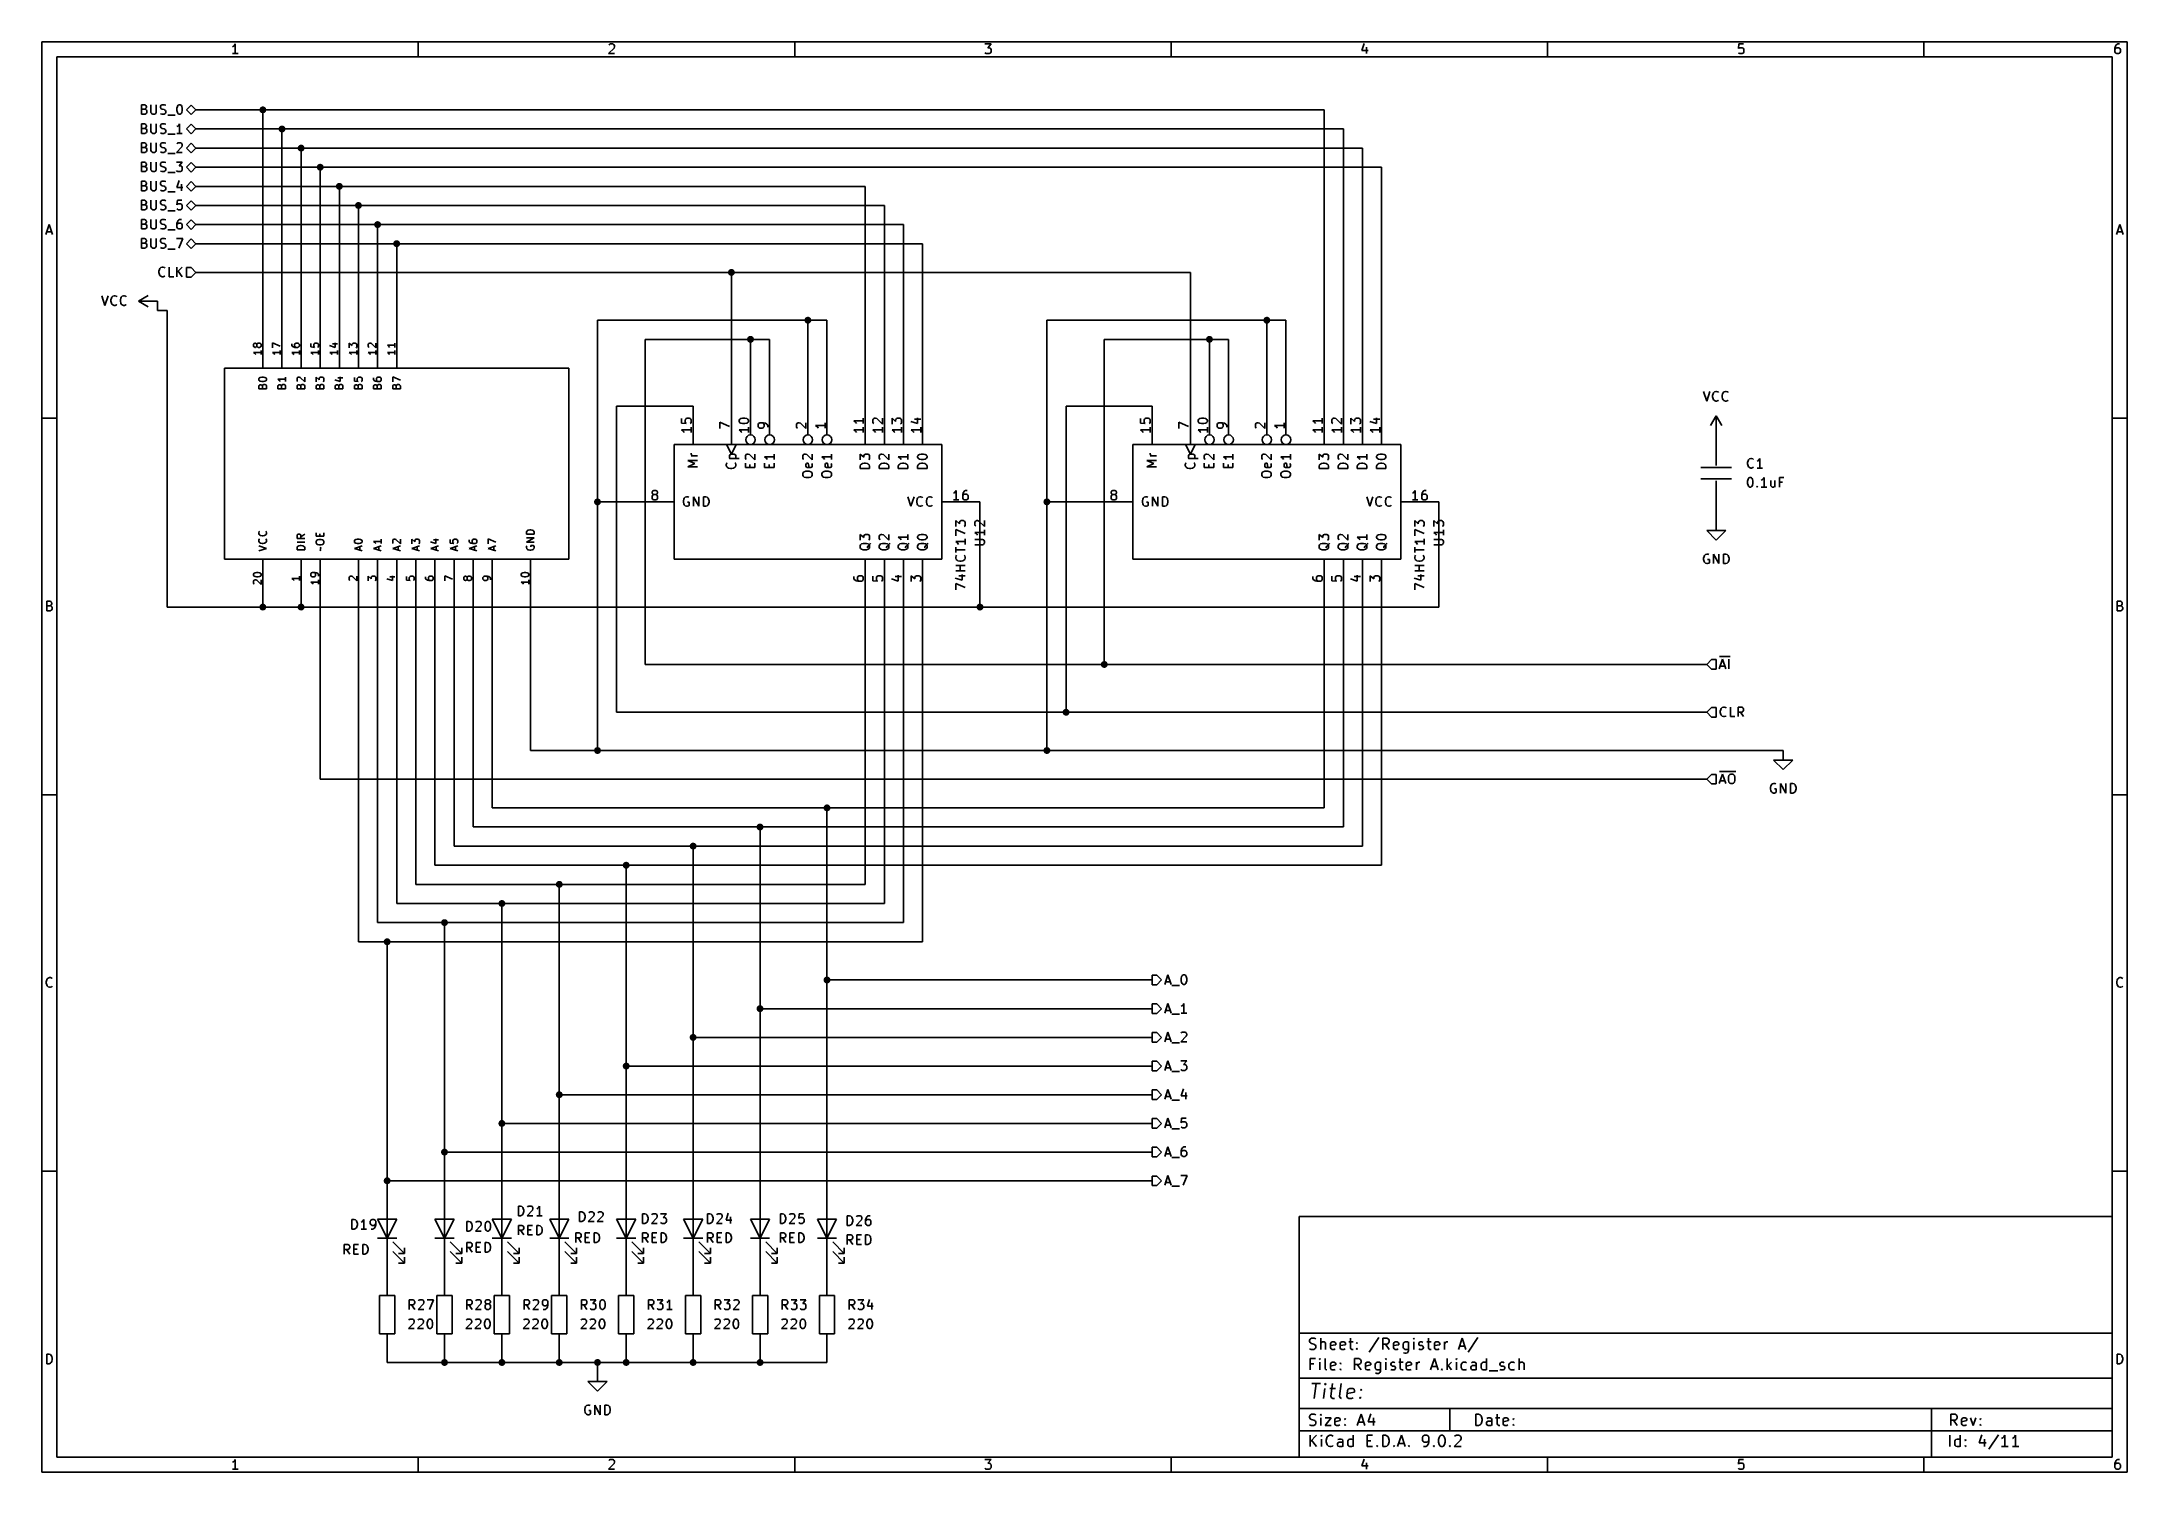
# Model space of a CAD drawing. Extents: x 0.4 to 11.3, y -7.9 to -0.4.
import ezdxf

# ---------------------------------------------------------------- set-up
doc = ezdxf.new("R2010")
doc.units = 0
doc.header["$MEASUREMENT"] = 0
for name, color, linetype in [('BROWN2', 54, 'CONTINUOUS'), ('CYAN2', 4, 'CONTINUOUS'), ('GREEN3', 91, 'CONTINUOUS'), ('LYELLOW', 51, 'CONTINUOUS'), ('RED2', 1, 'CONTINUOUS'), ('RED3', 11, 'CONTINUOUS')]:
    doc.layers.add(name, color=color, linetype=linetype)

msp = doc.modelspace()

# ---------------------------------------------------------------- linework, layer by layer
at = {"layer": 'BROWN2', "linetype": 'CONTINUOUS'}
for p, q in [((0.915, -0.773), (0.915, -0.723)), ((0.915, -0.723), (0.931, -0.723)), ((0.931, -0.747), (0.915, -0.747)), ((0.931, -0.723), (0.936, -0.725)), ((0.936, -0.744), (0.931, -0.747)), ((0.931, -0.747), (0.938, -0.749)), ((0.936, -0.725), (0.938, -0.728)), ((0.938, -0.742), (0.936, -0.744)), ((0.938, -0.728), (0.941, -0.732)), ((0.941, -0.737), (0.938, -0.742)), ((0.938, -0.749), (0.941, -0.751)), ((0.941, -0.732), (0.941, -0.737)), ((0.941, -0.751), (0.943, -0.756)), ((0.943, -0.763), (0.941, -0.768)), ((0.943, -0.756), (0.943, -0.763)), ((0.965, -0.723), (0.965, -0.763)), ((0.965, -0.763), (0.967, -0.768)), ((0.991, -0.768), (0.993, -0.763)), ((0.993, -0.763), (0.993, -0.723)), ((1.015, -0.732), (1.017, -0.728)), ((1.015, -0.737), (1.015, -0.732)), ((1.017, -0.742), (1.015, -0.737)), ((1.017, -0.728), (1.019, -0.725)), ((1.019, -0.744), (1.017, -0.742)), ((1.019, -0.725), (1.024, -0.723)), ((1.024, -0.747), (1.019, -0.744)), ((1.024, -0.723), (1.036, -0.723)), ((1.034, -0.749), (1.024, -0.747)), ((1.038, -0.751), (1.034, -0.749)), ((1.036, -0.723), (1.043, -0.725)), ((1.041, -0.754), (1.038, -0.751)), ((1.043, -0.759), (1.041, -0.754)), ((1.041, -0.768), (1.043, -0.763)), ((1.043, -0.763), (1.043, -0.759)), ((1.1, -0.742), (1.103, -0.732)), ((1.1, -0.754), (1.1, -0.742)), ((1.103, -0.763), (1.1, -0.754)), ((1.103, -0.732), (1.105, -0.728)), ((1.105, -0.768), (1.103, -0.763)), ((1.105, -0.728), (1.107, -0.725)), ((1.107, -0.725), (1.112, -0.723)), ((1.112, -0.723), (1.117, -0.723)), ((1.117, -0.723), (1.122, -0.725)), ((1.122, -0.725), (1.124, -0.728)), ((1.124, -0.728), (1.126, -0.732)), ((1.126, -0.763), (1.124, -0.768)), ((1.126, -0.732), (1.129, -0.742)), ((1.129, -0.754), (1.126, -0.763)), ((1.129, -0.742), (1.129, -0.754)), ((1.175, -0.725), (1.15, -0.75)), ((1.15, -0.75), (1.175, -0.775)), ((1.2, -0.75), (1.175, -0.725)), ((1.175, -0.775), (1.2, -0.75)), ((0.934, -0.773), (0.915, -0.773)), ((0.915, -0.873), (0.915, -0.823)), ((0.915, -0.823), (0.931, -0.823)), ((0.931, -0.847), (0.915, -0.847)), ((0.931, -0.823), (0.936, -0.825)), ((0.936, -0.844), (0.931, -0.847)), ((0.931, -0.847), (0.938, -0.849)), ((0.938, -0.77), (0.934, -0.773)), ((0.938, -0.87), (0.934, -0.873)), ((0.936, -0.825), (0.938, -0.828)), ((0.938, -0.842), (0.936, -0.844)), ((0.941, -0.768), (0.938, -0.77)), ((0.938, -0.828), (0.941, -0.832)), ((0.941, -0.837), (0.938, -0.842)), ((0.938, -0.849), (0.941, -0.851)), ((0.941, -0.868), (0.938, -0.87)), ((0.941, -0.832), (0.941, -0.837)), ((0.941, -0.851), (0.943, -0.856)), ((0.943, -0.863), (0.941, -0.868)), ((0.943, -0.856), (0.943, -0.863)), ((0.965, -0.823), (0.965, -0.863)), ((0.965, -0.863), (0.967, -0.868)), ((0.967, -0.768), (0.969, -0.77)), ((0.967, -0.868), (0.969, -0.87)), ((0.969, -0.77), (0.974, -0.773)), ((0.969, -0.87), (0.974, -0.873)), ((0.974, -0.773), (0.984, -0.773)), ((0.984, -0.773), (0.988, -0.77)), ((0.984, -0.873), (0.988, -0.87)), ((0.988, -0.77), (0.991, -0.768)), ((0.988, -0.87), (0.991, -0.868)), ((0.991, -0.868), (0.993, -0.863)), ((0.993, -0.863), (0.993, -0.823)), ((1.015, -0.77), (1.022, -0.773)), ((1.015, -0.832), (1.017, -0.828)), ((1.015, -0.837), (1.015, -0.832)), ((1.017, -0.842), (1.015, -0.837)), ((1.015, -0.87), (1.022, -0.873)), ((1.017, -0.828), (1.019, -0.825)), ((1.019, -0.844), (1.017, -0.842)), ((1.019, -0.825), (1.024, -0.823)), ((1.024, -0.847), (1.019, -0.844)), ((1.022, -0.773), (1.034, -0.773)), ((1.024, -0.823), (1.036, -0.823)), ((1.034, -0.849), (1.024, -0.847)), ((1.034, -0.773), (1.038, -0.77)), ((1.038, -0.851), (1.034, -0.849)), ((1.034, -0.873), (1.038, -0.87)), ((1.036, -0.823), (1.043, -0.825)), ((1.038, -0.77), (1.041, -0.768)), ((1.041, -0.854), (1.038, -0.851)), ((1.038, -0.87), (1.041, -0.868)), ((1.043, -0.859), (1.041, -0.854)), ((1.041, -0.868), (1.043, -0.863)), ((1.043, -0.863), (1.043, -0.859)), ((1.053, -0.778), (1.091, -0.778)), ((1.105, -0.835), (1.1, -0.837)), ((1.107, -0.77), (1.105, -0.768)), ((1.11, -0.83), (1.105, -0.835)), ((1.112, -0.773), (1.107, -0.77)), ((1.115, -0.823), (1.11, -0.83)), ((1.117, -0.773), (1.112, -0.773)), ((1.115, -0.873), (1.115, -0.823)), ((1.122, -0.77), (1.117, -0.773)), ((1.124, -0.768), (1.122, -0.77)), ((1.175, -0.825), (1.15, -0.85)), ((1.15, -0.85), (1.175, -0.875)), ((1.2, -0.85), (1.175, -0.825)), ((1.175, -0.875), (1.2, -0.85)), ((0.934, -0.873), (0.915, -0.873)), ((0.915, -0.973), (0.915, -0.923)), ((0.915, -0.923), (0.931, -0.923)), ((0.931, -0.947), (0.915, -0.947)), ((0.934, -0.973), (0.915, -0.973)), ((0.931, -0.923), (0.936, -0.925)), ((0.936, -0.944), (0.931, -0.947)), ((0.931, -0.947), (0.938, -0.949)), ((0.938, -0.97), (0.934, -0.973)), ((0.936, -0.925), (0.938, -0.928)), ((0.938, -0.942), (0.936, -0.944)), ((0.938, -0.928), (0.941, -0.932)), ((0.941, -0.937), (0.938, -0.942)), ((0.938, -0.949), (0.941, -0.951)), ((0.941, -0.968), (0.938, -0.97)), ((0.941, -0.932), (0.941, -0.937)), ((0.941, -0.951), (0.943, -0.956)), ((0.943, -0.963), (0.941, -0.968)), ((0.943, -0.956), (0.943, -0.963)), ((0.965, -0.923), (0.965, -0.963)), ((0.965, -0.963), (0.967, -0.968)), ((0.967, -0.968), (0.969, -0.97)), ((0.969, -0.97), (0.974, -0.973)), ((0.974, -0.873), (0.984, -0.873)), ((0.974, -0.973), (0.984, -0.973)), ((0.984, -0.973), (0.988, -0.97)), ((0.988, -0.97), (0.991, -0.968)), ((0.991, -0.968), (0.993, -0.963)), ((0.993, -0.963), (0.993, -0.923)), ((1.015, -0.932), (1.017, -0.928)), ((1.015, -0.937), (1.015, -0.932)), ((1.017, -0.942), (1.015, -0.937)), ((1.015, -0.97), (1.022, -0.973)), ((1.017, -0.928), (1.019, -0.925)), ((1.019, -0.944), (1.017, -0.942)), ((1.019, -0.925), (1.024, -0.923)), ((1.024, -0.947), (1.019, -0.944)), ((1.022, -0.873), (1.034, -0.873)), ((1.022, -0.973), (1.034, -0.973)), ((1.024, -0.923), (1.036, -0.923)), ((1.034, -0.949), (1.024, -0.947)), ((1.038, -0.951), (1.034, -0.949)), ((1.034, -0.973), (1.038, -0.97)), ((1.036, -0.923), (1.043, -0.925)), ((1.041, -0.954), (1.038, -0.951)), ((1.038, -0.97), (1.041, -0.968)), ((1.043, -0.959), (1.041, -0.954)), ((1.041, -0.968), (1.043, -0.963)), ((1.043, -0.963), (1.043, -0.959)), ((1.053, -0.878), (1.091, -0.878)), ((1.053, -0.978), (1.091, -0.978)), ((1.126, -0.944), (1.098, -0.973)), ((1.098, -0.973), (1.129, -0.973)), ((1.129, -0.873), (1.1, -0.873)), ((1.1, -0.928), (1.103, -0.925)), ((1.103, -0.925), (1.107, -0.923)), ((1.107, -0.923), (1.119, -0.923)), ((1.119, -0.923), (1.124, -0.925)), ((1.124, -0.925), (1.126, -0.928)), ((1.126, -0.928), (1.129, -0.932)), ((1.129, -0.937), (1.126, -0.944)), ((1.129, -0.932), (1.129, -0.937)), ((1.175, -0.925), (1.15, -0.95)), ((1.15, -0.95), (1.175, -0.975)), ((1.2, -0.95), (1.175, -0.925)), ((1.175, -0.975), (1.2, -0.95)), ((0.915, -1.073), (0.915, -1.023)), ((0.915, -1.023), (0.931, -1.023)), ((0.931, -1.047), (0.915, -1.047)), ((0.934, -1.073), (0.915, -1.073)), ((0.931, -1.023), (0.936, -1.025)), ((0.936, -1.044), (0.931, -1.047)), ((0.931, -1.047), (0.938, -1.049)), ((0.938, -1.07), (0.934, -1.073)), ((0.936, -1.025), (0.938, -1.028)), ((0.938, -1.042), (0.936, -1.044)), ((0.938, -1.028), (0.941, -1.032)), ((0.941, -1.037), (0.938, -1.042)), ((0.938, -1.049), (0.941, -1.051)), ((0.941, -1.068), (0.938, -1.07)), ((0.941, -1.032), (0.941, -1.037)), ((0.941, -1.051), (0.943, -1.056)), ((0.943, -1.063), (0.941, -1.068)), ((0.943, -1.056), (0.943, -1.063)), ((0.965, -1.023), (0.965, -1.063)), ((0.965, -1.063), (0.967, -1.068)), ((0.967, -1.068), (0.969, -1.07)), ((0.969, -1.07), (0.974, -1.073)), ((0.974, -1.073), (0.984, -1.073)), ((0.984, -1.073), (0.988, -1.07)), ((0.988, -1.07), (0.991, -1.068)), ((0.991, -1.068), (0.993, -1.063)), ((0.993, -1.063), (0.993, -1.023)), ((1.015, -1.032), (1.017, -1.028)), ((1.015, -1.037), (1.015, -1.032)), ((1.017, -1.042), (1.015, -1.037)), ((1.015, -1.07), (1.022, -1.073)), ((1.017, -1.028), (1.019, -1.025)), ((1.019, -1.044), (1.017, -1.042)), ((1.019, -1.025), (1.024, -1.023)), ((1.024, -1.047), (1.019, -1.044)), ((1.022, -1.073), (1.034, -1.073)), ((1.024, -1.023), (1.036, -1.023)), ((1.034, -1.049), (1.024, -1.047)), ((1.038, -1.051), (1.034, -1.049)), ((1.034, -1.073), (1.038, -1.07)), ((1.036, -1.023), (1.043, -1.025)), ((1.041, -1.054), (1.038, -1.051)), ((1.038, -1.07), (1.041, -1.068)), ((1.043, -1.059), (1.041, -1.054)), ((1.041, -1.068), (1.043, -1.063)), ((1.043, -1.063), (1.043, -1.059)), ((1.053, -1.078), (1.091, -1.078)), ((1.098, -1.023), (1.129, -1.023)), ((1.1, -1.07), (1.098, -1.068)), ((1.105, -1.073), (1.1, -1.07)), ((1.119, -1.073), (1.105, -1.073)), ((1.129, -1.023), (1.112, -1.042)), ((1.112, -1.042), (1.119, -1.042)), ((1.119, -1.042), (1.124, -1.044)), ((1.124, -1.07), (1.119, -1.073)), ((1.124, -1.044), (1.126, -1.047)), ((1.126, -1.068), (1.124, -1.07)), ((1.126, -1.047), (1.129, -1.051)), ((1.129, -1.063), (1.126, -1.068)), ((1.129, -1.051), (1.129, -1.063)), ((1.175, -1.025), (1.15, -1.05)), ((1.15, -1.05), (1.175, -1.075)), ((1.2, -1.05), (1.175, -1.025)), ((1.175, -1.075), (1.2, -1.05)), ((0.915, -1.173), (0.915, -1.123)), ((0.915, -1.123), (0.931, -1.123)), ((0.931, -1.147), (0.915, -1.147)), ((0.934, -1.173), (0.915, -1.173)), ((0.931, -1.123), (0.936, -1.125)), ((0.936, -1.144), (0.931, -1.147)), ((0.931, -1.147), (0.938, -1.149)), ((0.938, -1.17), (0.934, -1.173)), ((0.936, -1.125), (0.938, -1.128)), ((0.938, -1.142), (0.936, -1.144)), ((0.938, -1.128), (0.941, -1.132)), ((0.941, -1.137), (0.938, -1.142)), ((0.938, -1.149), (0.941, -1.151)), ((0.941, -1.168), (0.938, -1.17)), ((0.941, -1.132), (0.941, -1.137)), ((0.941, -1.151), (0.943, -1.156)), ((0.943, -1.163), (0.941, -1.168)), ((0.943, -1.156), (0.943, -1.163)), ((0.965, -1.123), (0.965, -1.163)), ((0.965, -1.163), (0.967, -1.168)), ((0.967, -1.168), (0.969, -1.17)), ((0.969, -1.17), (0.974, -1.173)), ((0.974, -1.173), (0.984, -1.173)), ((0.984, -1.173), (0.988, -1.17)), ((0.988, -1.17), (0.991, -1.168)), ((0.991, -1.168), (0.993, -1.163)), ((0.993, -1.163), (0.993, -1.123)), ((1.015, -1.132), (1.017, -1.128)), ((1.015, -1.137), (1.015, -1.132)), ((1.017, -1.142), (1.015, -1.137)), ((1.015, -1.17), (1.022, -1.173)), ((1.017, -1.128), (1.019, -1.125)), ((1.019, -1.144), (1.017, -1.142)), ((1.019, -1.125), (1.024, -1.123)), ((1.024, -1.147), (1.019, -1.144)), ((1.022, -1.173), (1.034, -1.173)), ((1.024, -1.123), (1.036, -1.123)), ((1.034, -1.149), (1.024, -1.147)), ((1.038, -1.151), (1.034, -1.149)), ((1.034, -1.173), (1.038, -1.17)), ((1.036, -1.123), (1.043, -1.125)), ((1.041, -1.154), (1.038, -1.151)), ((1.038, -1.17), (1.041, -1.168)), ((1.043, -1.159), (1.041, -1.154)), ((1.041, -1.168), (1.043, -1.163)), ((1.043, -1.163), (1.043, -1.159)), ((1.053, -1.178), (1.091, -1.178)), ((1.112, -1.12), (1.1, -1.156)), ((1.1, -1.156), (1.131, -1.156)), ((1.124, -1.139), (1.124, -1.173)), ((1.175, -1.125), (1.15, -1.15)), ((1.15, -1.15), (1.175, -1.175)), ((1.2, -1.15), (1.175, -1.125)), ((1.175, -1.175), (1.2, -1.15)), ((0.915, -1.273), (0.915, -1.223)), ((0.915, -1.223), (0.931, -1.223)), ((0.931, -1.247), (0.915, -1.247)), ((0.934, -1.273), (0.915, -1.273)), ((0.931, -1.223), (0.936, -1.225)), ((0.936, -1.244), (0.931, -1.247)), ((0.931, -1.247), (0.938, -1.249)), ((0.938, -1.27), (0.934, -1.273)), ((0.936, -1.225), (0.938, -1.228)), ((0.938, -1.242), (0.936, -1.244)), ((0.938, -1.228), (0.941, -1.232)), ((0.941, -1.237), (0.938, -1.242)), ((0.938, -1.249), (0.941, -1.251)), ((0.941, -1.268), (0.938, -1.27)), ((0.941, -1.232), (0.941, -1.237)), ((0.941, -1.251), (0.943, -1.256)), ((0.943, -1.263), (0.941, -1.268)), ((0.943, -1.256), (0.943, -1.263)), ((0.965, -1.223), (0.965, -1.263)), ((0.965, -1.263), (0.967, -1.268)), ((0.967, -1.268), (0.969, -1.27)), ((0.969, -1.27), (0.974, -1.273)), ((0.974, -1.273), (0.984, -1.273)), ((0.984, -1.273), (0.988, -1.27)), ((0.988, -1.27), (0.991, -1.268)), ((0.991, -1.268), (0.993, -1.263)), ((0.993, -1.263), (0.993, -1.223)), ((1.015, -1.232), (1.017, -1.228)), ((1.015, -1.237), (1.015, -1.232)), ((1.017, -1.242), (1.015, -1.237)), ((1.015, -1.27), (1.022, -1.273)), ((1.017, -1.228), (1.019, -1.225)), ((1.019, -1.244), (1.017, -1.242)), ((1.019, -1.225), (1.024, -1.223)), ((1.024, -1.247), (1.019, -1.244)), ((1.022, -1.273), (1.034, -1.273)), ((1.024, -1.223), (1.036, -1.223)), ((1.034, -1.249), (1.024, -1.247)), ((1.038, -1.251), (1.034, -1.249)), ((1.034, -1.273), (1.038, -1.27)), ((1.036, -1.223), (1.043, -1.225)), ((1.041, -1.254), (1.038, -1.251)), ((1.038, -1.27), (1.041, -1.268)), ((1.043, -1.259), (1.041, -1.254)), ((1.041, -1.268), (1.043, -1.263)), ((1.043, -1.263), (1.043, -1.259)), ((1.053, -1.278), (1.091, -1.278)), ((1.103, -1.223), (1.1, -1.247)), ((1.1, -1.247), (1.103, -1.244)), ((1.103, -1.27), (1.1, -1.268)), ((1.126, -1.223), (1.103, -1.223)), ((1.103, -1.244), (1.107, -1.242)), ((1.107, -1.273), (1.103, -1.27)), ((1.107, -1.242), (1.119, -1.242)), ((1.119, -1.273), (1.107, -1.273)), ((1.119, -1.242), (1.124, -1.244)), ((1.124, -1.27), (1.119, -1.273)), ((1.124, -1.244), (1.126, -1.247)), ((1.126, -1.268), (1.124, -1.27)), ((1.126, -1.247), (1.129, -1.251)), ((1.129, -1.263), (1.126, -1.268)), ((1.129, -1.251), (1.129, -1.263)), ((1.175, -1.225), (1.15, -1.25)), ((1.15, -1.25), (1.175, -1.275)), ((1.2, -1.25), (1.175, -1.225)), ((1.175, -1.275), (1.2, -1.25)), ((0.915, -1.373), (0.915, -1.323)), ((0.915, -1.323), (0.931, -1.323)), ((0.931, -1.347), (0.915, -1.347)), ((0.934, -1.373), (0.915, -1.373)), ((0.931, -1.323), (0.936, -1.325)), ((0.936, -1.344), (0.931, -1.347)), ((0.931, -1.347), (0.938, -1.349)), ((0.938, -1.37), (0.934, -1.373)), ((0.936, -1.325), (0.938, -1.328)), ((0.938, -1.342), (0.936, -1.344)), ((0.938, -1.328), (0.941, -1.332)), ((0.941, -1.337), (0.938, -1.342)), ((0.938, -1.349), (0.941, -1.351)), ((0.941, -1.368), (0.938, -1.37)), ((0.941, -1.332), (0.941, -1.337)), ((0.941, -1.351), (0.943, -1.356)), ((0.943, -1.363), (0.941, -1.368)), ((0.943, -1.356), (0.943, -1.363)), ((0.965, -1.323), (0.965, -1.363)), ((0.965, -1.363), (0.967, -1.368)), ((0.967, -1.368), (0.969, -1.37)), ((0.969, -1.37), (0.974, -1.373)), ((0.974, -1.373), (0.984, -1.373)), ((0.984, -1.373), (0.988, -1.37)), ((0.988, -1.37), (0.991, -1.368)), ((0.991, -1.368), (0.993, -1.363)), ((0.993, -1.363), (0.993, -1.323)), ((1.015, -1.332), (1.017, -1.328)), ((1.015, -1.337), (1.015, -1.332)), ((1.017, -1.342), (1.015, -1.337)), ((1.015, -1.37), (1.022, -1.373)), ((1.017, -1.328), (1.019, -1.325)), ((1.019, -1.344), (1.017, -1.342)), ((1.019, -1.325), (1.024, -1.323)), ((1.024, -1.347), (1.019, -1.344)), ((1.022, -1.373), (1.034, -1.373)), ((1.024, -1.323), (1.036, -1.323)), ((1.034, -1.349), (1.024, -1.347)), ((1.038, -1.351), (1.034, -1.349)), ((1.034, -1.373), (1.038, -1.37)), ((1.036, -1.323), (1.043, -1.325)), ((1.041, -1.354), (1.038, -1.351)), ((1.038, -1.37), (1.041, -1.368)), ((1.043, -1.359), (1.041, -1.354)), ((1.041, -1.368), (1.043, -1.363)), ((1.043, -1.363), (1.043, -1.359)), ((1.053, -1.378), (1.091, -1.378)), ((1.103, -1.335), (1.1, -1.344)), ((1.1, -1.344), (1.1, -1.363)), ((1.103, -1.347), (1.1, -1.351)), ((1.1, -1.363), (1.103, -1.368)), ((1.107, -1.328), (1.103, -1.335)), ((1.105, -1.344), (1.103, -1.347)), ((1.103, -1.368), (1.105, -1.37)), ((1.11, -1.342), (1.105, -1.344)), ((1.105, -1.37), (1.11, -1.373)), ((1.11, -1.325), (1.107, -1.328)), ((1.115, -1.323), (1.11, -1.325)), ((1.119, -1.342), (1.11, -1.342)), ((1.11, -1.373), (1.119, -1.373)), ((1.124, -1.323), (1.115, -1.323)), ((1.124, -1.344), (1.119, -1.342)), ((1.119, -1.373), (1.124, -1.37)), ((1.126, -1.347), (1.124, -1.344)), ((1.124, -1.37), (1.126, -1.368)), ((1.129, -1.351), (1.126, -1.347)), ((1.126, -1.368), (1.129, -1.363)), ((1.129, -1.363), (1.129, -1.351)), ((1.175, -1.325), (1.15, -1.35)), ((1.15, -1.35), (1.175, -1.375)), ((1.2, -1.35), (1.175, -1.325)), ((1.175, -1.375), (1.2, -1.35)), ((0.915, -1.473), (0.915, -1.423)), ((0.915, -1.423), (0.931, -1.423)), ((0.931, -1.447), (0.915, -1.447)), ((0.934, -1.473), (0.915, -1.473)), ((0.931, -1.423), (0.936, -1.425)), ((0.936, -1.444), (0.931, -1.447)), ((0.931, -1.447), (0.938, -1.449)), ((0.938, -1.47), (0.934, -1.473)), ((0.936, -1.425), (0.938, -1.428)), ((0.938, -1.442), (0.936, -1.444)), ((0.938, -1.428), (0.941, -1.432)), ((0.941, -1.437), (0.938, -1.442)), ((0.938, -1.449), (0.941, -1.451)), ((0.941, -1.468), (0.938, -1.47)), ((0.941, -1.432), (0.941, -1.437)), ((0.941, -1.451), (0.943, -1.456)), ((0.943, -1.463), (0.941, -1.468)), ((0.943, -1.456), (0.943, -1.463)), ((0.965, -1.423), (0.965, -1.463)), ((0.965, -1.463), (0.967, -1.468)), ((0.967, -1.468), (0.969, -1.47)), ((0.969, -1.47), (0.974, -1.473)), ((0.974, -1.473), (0.984, -1.473)), ((0.984, -1.473), (0.988, -1.47)), ((0.988, -1.47), (0.991, -1.468)), ((0.991, -1.468), (0.993, -1.463)), ((0.993, -1.463), (0.993, -1.423)), ((1.015, -1.432), (1.017, -1.428)), ((1.015, -1.437), (1.015, -1.432)), ((1.017, -1.442), (1.015, -1.437)), ((1.015, -1.47), (1.022, -1.473)), ((1.017, -1.428), (1.019, -1.425)), ((1.019, -1.444), (1.017, -1.442)), ((1.019, -1.425), (1.024, -1.423)), ((1.024, -1.447), (1.019, -1.444)), ((1.022, -1.473), (1.034, -1.473)), ((1.024, -1.423), (1.036, -1.423)), ((1.034, -1.449), (1.024, -1.447)), ((1.038, -1.451), (1.034, -1.449)), ((1.034, -1.473), (1.038, -1.47)), ((1.036, -1.423), (1.043, -1.425)), ((1.041, -1.454), (1.038, -1.451)), ((1.038, -1.47), (1.041, -1.468)), ((1.043, -1.459), (1.041, -1.454)), ((1.041, -1.468), (1.043, -1.463)), ((1.043, -1.463), (1.043, -1.459)), ((1.053, -1.478), (1.091, -1.478)), ((1.098, -1.423), (1.131, -1.423)), ((1.131, -1.423), (1.11, -1.473)), ((1.175, -1.425), (1.15, -1.45)), ((1.15, -1.45), (1.175, -1.475)), ((1.2, -1.45), (1.175, -1.425)), ((1.175, -1.475), (1.2, -1.45)), ((1.007, -1.594), (1.01, -1.585)), ((1.007, -1.601), (1.007, -1.594)), ((1.01, -1.611), (1.007, -1.601)), ((1.01, -1.585), (1.012, -1.58)), ((1.012, -1.616), (1.01, -1.611)), ((1.012, -1.58), (1.017, -1.575)), ((1.017, -1.62), (1.012, -1.616)), ((1.017, -1.575), (1.024, -1.573)), ((1.024, -1.623), (1.017, -1.62)), ((1.024, -1.573), (1.029, -1.573)), ((1.029, -1.623), (1.024, -1.623)), ((1.029, -1.573), (1.036, -1.575)), ((1.036, -1.62), (1.029, -1.623)), ((1.036, -1.575), (1.038, -1.578)), ((1.038, -1.618), (1.036, -1.62)), ((1.06, -1.623), (1.06, -1.573)), ((1.084, -1.623), (1.06, -1.623)), ((1.1, -1.623), (1.1, -1.573)), ((1.129, -1.573), (1.1, -1.601)), ((1.129, -1.623), (1.107, -1.594)), ((1.175, -1.575), (1.15, -1.575)), ((1.15, -1.575), (1.15, -1.625)), ((1.15, -1.625), (1.175, -1.625)), ((1.2, -1.6), (1.175, -1.575)), ((1.175, -1.625), (1.2, -1.6)), ((9.125, -3.625), (9.1, -3.65)), ((9.1, -3.65), (9.125, -3.675)), ((9.15, -3.625), (9.125, -3.625)), ((9.125, -3.675), (9.15, -3.675)), ((9.15, -3.675), (9.15, -3.625)), ((9.166, -3.673), (9.183, -3.623)), ((9.167, -3.609), (9.223, -3.609)), ((9.171, -3.659), (9.195, -3.659)), ((9.183, -3.623), (9.2, -3.673)), ((9.216, -3.673), (9.216, -3.623)), ((9.125, -3.875), (9.1, -3.9)), ((9.1, -3.9), (9.125, -3.925)), ((9.15, -3.875), (9.125, -3.875)), ((9.125, -3.925), (9.15, -3.925)), ((9.15, -3.925), (9.15, -3.875)), ((9.171, -3.894), (9.174, -3.885)), ((9.171, -3.901), (9.171, -3.894)), ((9.174, -3.911), (9.171, -3.901)), ((9.174, -3.885), (9.176, -3.88)), ((9.176, -3.916), (9.174, -3.911)), ((9.176, -3.88), (9.181, -3.875)), ((9.181, -3.92), (9.176, -3.916)), ((9.181, -3.875), (9.188, -3.873)), ((9.188, -3.923), (9.181, -3.92)), ((9.188, -3.873), (9.193, -3.873)), ((9.193, -3.923), (9.188, -3.923)), ((9.193, -3.873), (9.2, -3.875)), ((9.2, -3.92), (9.193, -3.923)), ((9.2, -3.875), (9.202, -3.878)), ((9.202, -3.918), (9.2, -3.92)), ((9.224, -3.923), (9.224, -3.873)), ((9.247, -3.923), (9.224, -3.923)), ((9.264, -3.923), (9.264, -3.873)), ((9.264, -3.873), (9.283, -3.873)), ((9.283, -3.899), (9.264, -3.899)), ((9.293, -3.923), (9.276, -3.899)), ((9.283, -3.873), (9.288, -3.875)), ((9.288, -3.897), (9.283, -3.899)), ((9.288, -3.875), (9.29, -3.878)), ((9.29, -3.894), (9.288, -3.897)), ((9.29, -3.878), (9.293, -3.882)), ((9.293, -3.889), (9.29, -3.894)), ((9.293, -3.882), (9.293, -3.889)), ((9.125, -4.225), (9.1, -4.25)), ((9.1, -4.25), (9.125, -4.275)), ((9.15, -4.225), (9.125, -4.225)), ((9.15, -4.275), (9.15, -4.225)), ((9.166, -4.273), (9.183, -4.223)), ((9.167, -4.209), (9.252, -4.209)), ((9.183, -4.223), (9.2, -4.273)), ((9.214, -4.239), (9.216, -4.23)), ((9.214, -4.256), (9.214, -4.239)), ((9.216, -4.23), (9.221, -4.225)), ((9.221, -4.225), (9.226, -4.223)), ((9.226, -4.223), (9.235, -4.223)), ((9.235, -4.223), (9.24, -4.225)), ((9.24, -4.225), (9.245, -4.23)), ((9.245, -4.23), (9.247, -4.239)), ((9.247, -4.239), (9.247, -4.256)), ((9.125, -4.275), (9.15, -4.275)), ((9.171, -4.259), (9.195, -4.259)), ((9.216, -4.266), (9.214, -4.256)), ((9.221, -4.27), (9.216, -4.266)), ((9.226, -4.273), (9.221, -4.27)), ((9.235, -4.273), (9.226, -4.273)), ((9.24, -4.27), (9.235, -4.273)), ((9.245, -4.266), (9.24, -4.27)), ((9.247, -4.256), (9.245, -4.266)), ((6.225, -5.275), (6.2, -5.275)), ((6.2, -5.275), (6.2, -5.325)), ((6.2, -5.325), (6.225, -5.325)), ((6.25, -5.3), (6.225, -5.275)), ((6.225, -5.325), (6.25, -5.3)), ((6.266, -5.323), (6.283, -5.273)), ((6.271, -5.309), (6.295, -5.309)), ((6.283, -5.273), (6.3, -5.323)), ((6.304, -5.328), (6.343, -5.328)), ((6.352, -5.292), (6.354, -5.282)), ((6.352, -5.304), (6.352, -5.292)), ((6.354, -5.313), (6.352, -5.304)), ((6.354, -5.282), (6.357, -5.278)), ((6.357, -5.318), (6.354, -5.313)), ((6.357, -5.278), (6.359, -5.275)), ((6.359, -5.32), (6.357, -5.318)), ((6.359, -5.275), (6.364, -5.273)), ((6.364, -5.323), (6.359, -5.32)), ((6.364, -5.273), (6.369, -5.273)), ((6.369, -5.323), (6.364, -5.323)), ((6.369, -5.273), (6.374, -5.275)), ((6.374, -5.32), (6.369, -5.323)), ((6.374, -5.275), (6.376, -5.278)), ((6.376, -5.318), (6.374, -5.32)), ((6.376, -5.278), (6.378, -5.282)), ((6.378, -5.313), (6.376, -5.318)), ((6.378, -5.282), (6.381, -5.292)), ((6.381, -5.304), (6.378, -5.313)), ((6.381, -5.292), (6.381, -5.304)), ((6.225, -5.425), (6.2, -5.425)), ((6.2, -5.425), (6.2, -5.475)), ((6.25, -5.45), (6.225, -5.425)), ((6.225, -5.475), (6.25, -5.45)), ((6.266, -5.473), (6.283, -5.423)), ((6.283, -5.423), (6.3, -5.473)), ((6.357, -5.435), (6.352, -5.437)), ((6.362, -5.43), (6.357, -5.435)), ((6.366, -5.423), (6.362, -5.43)), ((6.366, -5.473), (6.366, -5.423)), ((6.2, -5.475), (6.225, -5.475)), ((6.271, -5.459), (6.295, -5.459)), ((6.304, -5.478), (6.343, -5.478)), ((6.381, -5.473), (6.352, -5.473)), ((6.225, -5.575), (6.2, -5.575)), ((6.2, -5.575), (6.2, -5.625)), ((6.2, -5.625), (6.225, -5.625)), ((6.25, -5.6), (6.225, -5.575)), ((6.225, -5.625), (6.25, -5.6)), ((6.266, -5.623), (6.283, -5.573)), ((6.271, -5.609), (6.295, -5.609)), ((6.283, -5.573), (6.3, -5.623)), ((6.304, -5.628), (6.343, -5.628)), ((6.378, -5.594), (6.35, -5.623)), ((6.35, -5.623), (6.381, -5.623)), ((6.352, -5.578), (6.354, -5.575)), ((6.354, -5.575), (6.359, -5.573)), ((6.359, -5.573), (6.371, -5.573)), ((6.371, -5.573), (6.376, -5.575)), ((6.376, -5.575), (6.378, -5.578)), ((6.378, -5.578), (6.381, -5.582)), ((6.381, -5.587), (6.378, -5.594)), ((6.381, -5.582), (6.381, -5.587)), ((6.225, -5.725), (6.2, -5.725)), ((6.2, -5.725), (6.2, -5.775)), ((6.2, -5.775), (6.225, -5.775)), ((6.25, -5.75), (6.225, -5.725)), ((6.225, -5.775), (6.25, -5.75)), ((6.266, -5.773), (6.283, -5.723)), ((6.271, -5.759), (6.295, -5.759)), ((6.283, -5.723), (6.3, -5.773)), ((6.304, -5.778), (6.343, -5.778)), ((6.35, -5.723), (6.381, -5.723)), ((6.352, -5.77), (6.35, -5.768)), ((6.357, -5.773), (6.352, -5.77)), ((6.371, -5.773), (6.357, -5.773)), ((6.381, -5.723), (6.364, -5.742)), ((6.364, -5.742), (6.371, -5.742)), ((6.371, -5.742), (6.376, -5.744)), ((6.376, -5.77), (6.371, -5.773)), ((6.376, -5.744), (6.378, -5.747)), ((6.378, -5.768), (6.376, -5.77)), ((6.378, -5.747), (6.381, -5.751)), ((6.381, -5.763), (6.378, -5.768)), ((6.381, -5.751), (6.381, -5.763)), ((6.225, -5.875), (6.2, -5.875)), ((6.2, -5.875), (6.2, -5.925)), ((6.25, -5.9), (6.225, -5.875)), ((6.266, -5.923), (6.283, -5.873)), ((6.283, -5.873), (6.3, -5.923)), ((6.364, -5.87), (6.352, -5.906)), ((6.2, -5.925), (6.225, -5.925)), ((6.225, -5.925), (6.25, -5.9)), ((6.271, -5.909), (6.295, -5.909)), ((6.304, -5.928), (6.343, -5.928)), ((6.352, -5.906), (6.383, -5.906)), ((6.376, -5.889), (6.376, -5.923)), ((6.225, -6.025), (6.2, -6.025)), ((6.2, -6.025), (6.2, -6.075)), ((6.2, -6.075), (6.225, -6.075)), ((6.25, -6.05), (6.225, -6.025)), ((6.225, -6.075), (6.25, -6.05)), ((6.266, -6.073), (6.283, -6.023)), ((6.271, -6.059), (6.295, -6.059)), ((6.283, -6.023), (6.3, -6.073)), ((6.304, -6.078), (6.343, -6.078)), ((6.354, -6.023), (6.352, -6.047)), ((6.352, -6.047), (6.354, -6.044)), ((6.354, -6.07), (6.352, -6.068)), ((6.378, -6.023), (6.354, -6.023)), ((6.354, -6.044), (6.359, -6.042)), ((6.359, -6.073), (6.354, -6.07)), ((6.359, -6.042), (6.371, -6.042)), ((6.371, -6.073), (6.359, -6.073)), ((6.371, -6.042), (6.376, -6.044)), ((6.376, -6.07), (6.371, -6.073)), ((6.376, -6.044), (6.378, -6.047)), ((6.378, -6.068), (6.376, -6.07)), ((6.378, -6.047), (6.381, -6.051)), ((6.381, -6.063), (6.378, -6.068)), ((6.381, -6.051), (6.381, -6.063)), ((6.225, -6.175), (6.2, -6.175)), ((6.2, -6.175), (6.2, -6.225)), ((6.25, -6.2), (6.225, -6.175)), ((6.225, -6.225), (6.25, -6.2)), ((6.266, -6.223), (6.283, -6.173)), ((6.271, -6.209), (6.295, -6.209)), ((6.283, -6.173), (6.3, -6.223)), ((6.354, -6.185), (6.352, -6.194)), ((6.352, -6.194), (6.352, -6.213)), ((6.354, -6.197), (6.352, -6.201)), ((6.352, -6.213), (6.354, -6.218)), ((6.359, -6.178), (6.354, -6.185)), ((6.357, -6.194), (6.354, -6.197)), ((6.362, -6.192), (6.357, -6.194)), ((6.362, -6.175), (6.359, -6.178)), ((6.366, -6.173), (6.362, -6.175)), ((6.371, -6.192), (6.362, -6.192)), ((6.376, -6.173), (6.366, -6.173)), ((6.376, -6.194), (6.371, -6.192)), ((6.378, -6.197), (6.376, -6.194)), ((6.381, -6.201), (6.378, -6.197)), ((6.378, -6.218), (6.381, -6.213)), ((6.381, -6.213), (6.381, -6.201)), ((6.2, -6.225), (6.225, -6.225)), ((6.225, -6.325), (6.2, -6.325)), ((6.2, -6.325), (6.2, -6.375)), ((6.25, -6.35), (6.225, -6.325)), ((6.266, -6.373), (6.283, -6.323)), ((6.283, -6.323), (6.3, -6.373)), ((6.304, -6.228), (6.343, -6.228)), ((6.35, -6.323), (6.383, -6.323)), ((6.354, -6.218), (6.357, -6.22)), ((6.357, -6.22), (6.362, -6.223)), ((6.362, -6.223), (6.371, -6.223)), ((6.383, -6.323), (6.362, -6.373)), ((6.371, -6.223), (6.376, -6.22)), ((6.376, -6.22), (6.378, -6.218)), ((6.2, -6.375), (6.225, -6.375)), ((6.225, -6.375), (6.25, -6.35)), ((6.271, -6.359), (6.295, -6.359)), ((6.304, -6.378), (6.343, -6.378))]:
    msp.add_line(p, q, dxfattribs=at)
at = {"layer": 'CYAN2', "linetype": 'CONTINUOUS'}
for p, q in [((0.708, -1.723), (0.724, -1.773)), ((0.724, -1.773), (0.741, -1.723)), ((0.755, -1.744), (0.758, -1.735)), ((0.755, -1.751), (0.755, -1.744)), ((0.758, -1.735), (0.76, -1.73)), ((0.76, -1.73), (0.765, -1.725)), ((0.765, -1.725), (0.772, -1.723)), ((0.772, -1.723), (0.777, -1.723)), ((0.777, -1.723), (0.784, -1.725)), ((0.784, -1.725), (0.786, -1.728)), ((0.805, -1.744), (0.808, -1.735)), ((0.805, -1.751), (0.805, -1.744)), ((0.808, -1.735), (0.81, -1.73)), ((0.81, -1.73), (0.815, -1.725)), ((0.815, -1.725), (0.822, -1.723)), ((0.822, -1.723), (0.827, -1.723)), ((0.827, -1.723), (0.834, -1.725)), ((0.834, -1.725), (0.836, -1.728)), ((0.758, -1.761), (0.755, -1.751)), ((0.76, -1.766), (0.758, -1.761)), ((0.765, -1.77), (0.76, -1.766)), ((0.772, -1.773), (0.765, -1.77)), ((0.777, -1.773), (0.772, -1.773)), ((0.784, -1.77), (0.777, -1.773)), ((0.786, -1.768), (0.784, -1.77)), ((0.808, -1.761), (0.805, -1.751)), ((0.81, -1.766), (0.808, -1.761)), ((0.815, -1.77), (0.81, -1.766)), ((0.822, -1.773), (0.815, -1.77)), ((0.827, -1.773), (0.822, -1.773)), ((0.834, -1.77), (0.827, -1.773)), ((0.836, -1.768), (0.834, -1.77)), ((1.529, -2.157), (1.53, -2.153)), ((1.529, -2.161), (1.529, -2.157)), ((1.53, -2.165), (1.529, -2.161)), ((1.53, -2.153), (1.532, -2.151)), ((1.532, -2.167), (1.53, -2.165)), ((1.532, -2.151), (1.536, -2.15)), ((1.536, -2.169), (1.532, -2.167)), ((1.536, -2.15), (1.544, -2.148)), ((1.544, -2.17), (1.536, -2.169)), ((1.544, -2.148), (1.553, -2.148)), ((1.553, -2.17), (1.544, -2.17)), ((1.553, -2.148), (1.561, -2.15)), ((1.561, -2.169), (1.553, -2.17)), ((1.561, -2.15), (1.565, -2.151)), ((1.565, -2.167), (1.561, -2.169)), ((1.565, -2.151), (1.567, -2.153)), ((1.567, -2.165), (1.565, -2.167)), ((1.567, -2.153), (1.569, -2.157)), ((1.569, -2.161), (1.567, -2.165)), ((1.569, -2.157), (1.569, -2.161)), ((1.669, -2.159), (1.629, -2.159)), ((1.629, -2.159), (1.634, -2.163)), ((1.634, -2.163), (1.638, -2.167)), ((1.638, -2.167), (1.64, -2.17)), ((1.669, -2.148), (1.669, -2.17)), ((1.729, -2.155), (1.73, -2.151)), ((1.729, -2.165), (1.729, -2.155)), ((1.73, -2.169), (1.729, -2.165)), ((1.73, -2.151), (1.732, -2.15)), ((1.732, -2.17), (1.73, -2.169)), ((1.732, -2.15), (1.736, -2.148)), ((1.736, -2.148), (1.74, -2.148)), ((1.74, -2.148), (1.746, -2.15)), ((1.746, -2.15), (1.769, -2.172)), ((1.769, -2.172), (1.769, -2.148)), ((1.829, -2.172), (1.829, -2.148)), ((1.829, -2.148), (1.844, -2.161)), ((1.844, -2.155), (1.846, -2.151)), ((1.844, -2.161), (1.844, -2.155)), ((1.846, -2.151), (1.848, -2.15)), ((1.848, -2.15), (1.851, -2.148)), ((1.851, -2.148), (1.861, -2.148)), ((1.861, -2.148), (1.865, -2.15)), ((1.865, -2.15), (1.867, -2.151)), ((1.867, -2.17), (1.865, -2.172)), ((1.867, -2.151), (1.869, -2.155)), ((1.869, -2.167), (1.867, -2.17)), ((1.869, -2.155), (1.869, -2.167)), ((1.927, -2.161), (1.955, -2.17)), ((1.942, -2.151), (1.969, -2.151)), ((1.955, -2.17), (1.955, -2.146)), ((2.029, -2.15), (2.029, -2.169)), ((2.029, -2.169), (2.048, -2.17)), ((2.044, -2.155), (2.046, -2.151)), ((2.044, -2.165), (2.044, -2.155)), ((2.046, -2.169), (2.044, -2.165)), ((2.046, -2.151), (2.048, -2.15)), ((2.048, -2.17), (2.046, -2.169)), ((2.048, -2.15), (2.051, -2.148)), ((2.051, -2.148), (2.061, -2.148)), ((2.061, -2.148), (2.065, -2.15)), ((2.065, -2.15), (2.067, -2.151)), ((2.067, -2.169), (2.065, -2.17)), ((2.067, -2.151), (2.069, -2.155)), ((2.069, -2.165), (2.067, -2.169)), ((2.069, -2.155), (2.069, -2.165)), ((2.129, -2.151), (2.129, -2.159)), ((2.129, -2.159), (2.13, -2.163)), ((2.13, -2.163), (2.132, -2.165)), ((2.132, -2.165), (2.138, -2.169)), ((2.138, -2.169), (2.146, -2.17)), ((2.146, -2.151), (2.144, -2.155)), ((2.144, -2.155), (2.144, -2.163)), ((2.144, -2.163), (2.146, -2.167)), ((2.148, -2.15), (2.146, -2.151)), ((2.146, -2.167), (2.148, -2.169)), ((2.146, -2.17), (2.161, -2.17)), ((2.151, -2.148), (2.148, -2.15)), ((2.148, -2.169), (2.151, -2.17)), ((2.161, -2.148), (2.151, -2.148)), ((2.165, -2.15), (2.161, -2.148)), ((2.161, -2.17), (2.165, -2.169)), ((2.167, -2.151), (2.165, -2.15)), ((2.165, -2.169), (2.167, -2.167)), ((2.169, -2.155), (2.167, -2.151)), ((2.167, -2.167), (2.169, -2.163)), ((2.169, -2.163), (2.169, -2.155)), ((2.229, -2.172), (2.229, -2.146)), ((2.229, -2.146), (2.269, -2.163)), ((1.529, -2.195), (1.53, -2.191)), ((1.529, -2.209), (1.529, -2.195)), ((1.569, -2.209), (1.529, -2.209)), ((1.53, -2.191), (1.532, -2.19)), ((1.532, -2.19), (1.536, -2.188)), ((1.536, -2.188), (1.54, -2.188)), ((1.54, -2.188), (1.544, -2.19)), ((1.544, -2.19), (1.546, -2.191)), ((1.546, -2.191), (1.548, -2.195)), ((1.548, -2.195), (1.549, -2.19)), ((1.548, -2.195), (1.548, -2.209)), ((1.549, -2.19), (1.551, -2.188)), ((1.551, -2.188), (1.555, -2.186)), ((1.555, -2.186), (1.561, -2.186)), ((1.561, -2.186), (1.565, -2.188)), ((1.565, -2.188), (1.567, -2.19)), ((1.567, -2.19), (1.569, -2.193)), ((1.569, -2.193), (1.569, -2.209)), ((1.629, -2.195), (1.63, -2.191)), ((1.629, -2.209), (1.629, -2.195)), ((1.669, -2.209), (1.629, -2.209)), ((1.63, -2.191), (1.632, -2.19)), ((1.632, -2.19), (1.636, -2.188)), ((1.636, -2.188), (1.64, -2.188)), ((1.64, -2.188), (1.644, -2.19)), ((1.644, -2.19), (1.646, -2.191)), ((1.646, -2.191), (1.648, -2.195)), ((1.648, -2.195), (1.649, -2.19)), ((1.648, -2.195), (1.648, -2.209)), ((1.649, -2.19), (1.651, -2.188)), ((1.651, -2.188), (1.655, -2.186)), ((1.655, -2.186), (1.661, -2.186)), ((1.661, -2.186), (1.665, -2.188)), ((1.665, -2.188), (1.667, -2.19)), ((1.667, -2.19), (1.669, -2.193)), ((1.669, -2.193), (1.669, -2.209)), ((1.729, -2.195), (1.73, -2.191)), ((1.729, -2.209), (1.729, -2.195)), ((1.769, -2.209), (1.729, -2.209)), ((1.73, -2.191), (1.732, -2.19)), ((1.732, -2.19), (1.736, -2.188)), ((1.736, -2.188), (1.74, -2.188)), ((1.74, -2.188), (1.744, -2.19)), ((1.744, -2.19), (1.746, -2.191)), ((1.746, -2.191), (1.748, -2.195)), ((1.748, -2.195), (1.749, -2.19)), ((1.748, -2.195), (1.748, -2.209)), ((1.749, -2.19), (1.751, -2.188)), ((1.751, -2.188), (1.755, -2.186)), ((1.755, -2.186), (1.761, -2.186)), ((1.761, -2.186), (1.765, -2.188)), ((1.765, -2.188), (1.767, -2.19)), ((1.767, -2.19), (1.769, -2.193)), ((1.769, -2.193), (1.769, -2.209)), ((1.829, -2.195), (1.83, -2.191)), ((1.829, -2.209), (1.829, -2.195)), ((1.869, -2.209), (1.829, -2.209)), ((1.83, -2.191), (1.832, -2.19)), ((1.832, -2.19), (1.836, -2.188)), ((1.836, -2.188), (1.84, -2.188)), ((1.84, -2.188), (1.844, -2.19)), ((1.844, -2.19), (1.846, -2.191)), ((1.846, -2.191), (1.848, -2.195)), ((1.848, -2.195), (1.849, -2.19)), ((1.848, -2.195), (1.848, -2.209)), ((1.849, -2.19), (1.851, -2.188)), ((1.851, -2.188), (1.855, -2.186)), ((1.855, -2.186), (1.861, -2.186)), ((1.861, -2.186), (1.865, -2.188)), ((1.865, -2.188), (1.867, -2.19)), ((1.867, -2.19), (1.869, -2.193)), ((1.869, -2.193), (1.869, -2.209)), ((1.929, -2.195), (1.93, -2.191)), ((1.929, -2.209), (1.929, -2.195)), ((1.969, -2.209), (1.929, -2.209)), ((1.93, -2.191), (1.932, -2.19)), ((1.932, -2.19), (1.936, -2.188)), ((1.936, -2.188), (1.94, -2.188)), ((1.94, -2.188), (1.944, -2.19)), ((1.944, -2.19), (1.946, -2.191)), ((1.946, -2.191), (1.948, -2.195)), ((1.948, -2.195), (1.949, -2.19)), ((1.948, -2.195), (1.948, -2.209)), ((1.949, -2.19), (1.951, -2.188)), ((1.951, -2.188), (1.955, -2.186)), ((1.955, -2.186), (1.961, -2.186)), ((1.961, -2.186), (1.965, -2.188)), ((1.965, -2.188), (1.967, -2.19)), ((1.967, -2.19), (1.969, -2.193)), ((1.969, -2.193), (1.969, -2.209)), ((2.029, -2.195), (2.03, -2.191)), ((2.029, -2.209), (2.029, -2.195)), ((2.069, -2.209), (2.029, -2.209)), ((2.03, -2.191), (2.032, -2.19)), ((2.032, -2.19), (2.036, -2.188)), ((2.036, -2.188), (2.04, -2.188)), ((2.04, -2.188), (2.044, -2.19)), ((2.044, -2.19), (2.046, -2.191)), ((2.046, -2.191), (2.048, -2.195)), ((2.048, -2.195), (2.049, -2.19)), ((2.048, -2.195), (2.048, -2.209)), ((2.049, -2.19), (2.051, -2.188)), ((2.051, -2.188), (2.055, -2.186)), ((2.055, -2.186), (2.061, -2.186)), ((2.061, -2.186), (2.065, -2.188)), ((2.065, -2.188), (2.067, -2.19)), ((2.067, -2.19), (2.069, -2.193)), ((2.069, -2.193), (2.069, -2.209)), ((2.129, -2.195), (2.13, -2.191)), ((2.129, -2.209), (2.129, -2.195)), ((2.169, -2.209), (2.129, -2.209)), ((2.13, -2.191), (2.132, -2.19)), ((2.132, -2.19), (2.136, -2.188)), ((2.136, -2.188), (2.14, -2.188)), ((2.14, -2.188), (2.144, -2.19)), ((2.144, -2.19), (2.146, -2.191)), ((2.146, -2.191), (2.148, -2.195)), ((2.148, -2.195), (2.149, -2.19)), ((2.148, -2.195), (2.148, -2.209)), ((2.149, -2.19), (2.151, -2.188)), ((2.151, -2.188), (2.155, -2.186)), ((2.155, -2.186), (2.161, -2.186)), ((2.161, -2.186), (2.165, -2.188)), ((2.165, -2.188), (2.167, -2.19)), ((2.167, -2.19), (2.169, -2.193)), ((2.169, -2.193), (2.169, -2.209)), ((2.229, -2.195), (2.23, -2.191)), ((2.229, -2.209), (2.229, -2.195)), ((2.269, -2.209), (2.229, -2.209)), ((2.23, -2.191), (2.232, -2.19)), ((2.232, -2.19), (2.236, -2.188)), ((2.236, -2.188), (2.24, -2.188)), ((2.24, -2.188), (2.244, -2.19)), ((2.244, -2.19), (2.246, -2.191)), ((2.246, -2.191), (2.248, -2.195)), ((2.248, -2.195), (2.249, -2.19)), ((2.248, -2.195), (2.248, -2.209)), ((2.249, -2.19), (2.251, -2.188)), ((2.251, -2.188), (2.255, -2.186)), ((2.255, -2.186), (2.261, -2.186)), ((2.261, -2.186), (2.265, -2.188)), ((2.265, -2.188), (2.267, -2.19)), ((2.267, -2.19), (2.269, -2.193)), ((2.269, -2.193), (2.269, -2.209)), ((9.083, -2.223), (9.1, -2.273)), ((9.1, -2.273), (9.117, -2.223)), ((9.131, -2.244), (9.133, -2.235)), ((9.131, -2.251), (9.131, -2.244)), ((9.133, -2.261), (9.131, -2.251)), ((9.133, -2.235), (9.136, -2.23)), ((9.136, -2.266), (9.133, -2.261)), ((9.136, -2.23), (9.14, -2.225)), ((9.14, -2.27), (9.136, -2.266)), ((9.14, -2.225), (9.148, -2.223)), ((9.148, -2.273), (9.14, -2.27)), ((9.148, -2.223), (9.152, -2.223)), ((9.152, -2.273), (9.148, -2.273)), ((9.152, -2.223), (9.16, -2.225)), ((9.16, -2.27), (9.152, -2.273)), ((9.16, -2.225), (9.162, -2.228)), ((9.162, -2.268), (9.16, -2.27)), ((9.181, -2.244), (9.183, -2.235)), ((9.181, -2.251), (9.181, -2.244)), ((9.183, -2.261), (9.181, -2.251)), ((9.183, -2.235), (9.186, -2.23)), ((9.186, -2.266), (9.183, -2.261)), ((9.186, -2.23), (9.19, -2.225)), ((9.19, -2.27), (9.186, -2.266)), ((9.19, -2.225), (9.198, -2.223)), ((9.198, -2.273), (9.19, -2.27)), ((9.198, -2.223), (9.202, -2.223)), ((9.202, -2.273), (9.198, -2.273)), ((9.202, -2.223), (9.21, -2.225)), ((9.21, -2.27), (9.202, -2.273)), ((9.21, -2.225), (9.212, -2.228)), ((9.212, -2.268), (9.21, -2.27)), ((3.809, -2.6), (3.773, -2.583)), ((3.773, -2.583), (3.823, -2.583)), ((3.773, -2.616), (3.809, -2.6)), ((3.823, -2.616), (3.773, -2.616)), ((3.79, -2.55), (3.79, -2.545)), ((3.792, -2.554), (3.79, -2.55)), ((3.823, -2.559), (3.79, -2.559)), ((3.795, -2.557), (3.792, -2.554)), ((3.799, -2.559), (3.795, -2.557)), ((3.973, -2.604), (3.976, -2.597)), ((3.973, -2.609), (3.973, -2.604)), ((3.976, -2.616), (3.973, -2.609)), ((3.976, -2.597), (3.978, -2.595)), ((3.98, -2.621), (3.976, -2.616)), ((3.99, -2.559), (3.992, -2.554)), ((3.99, -2.569), (3.99, -2.559)), ((3.992, -2.573), (3.99, -2.569)), ((3.99, -2.573), (4.04, -2.573)), ((3.992, -2.554), (3.995, -2.552)), ((3.995, -2.552), (3.999, -2.55)), ((3.999, -2.55), (4.014, -2.55)), ((4.014, -2.55), (4.018, -2.552)), ((4.021, -2.616), (4.016, -2.621)), ((4.018, -2.552), (4.021, -2.554)), ((4.018, -2.595), (4.021, -2.597)), ((4.021, -2.554), (4.023, -2.559)), ((4.023, -2.569), (4.021, -2.573)), ((4.021, -2.597), (4.023, -2.604)), ((4.023, -2.609), (4.021, -2.616)), ((4.023, -2.559), (4.023, -2.569)), ((4.023, -2.604), (4.023, -2.609)), ((4.073, -2.559), (4.076, -2.554)), ((4.073, -2.571), (4.073, -2.559)), ((4.076, -2.576), (4.073, -2.571)), ((4.073, -2.621), (4.073, -2.597)), ((4.076, -2.554), (4.078, -2.552)), ((4.078, -2.578), (4.076, -2.576)), ((4.078, -2.552), (4.083, -2.55)), ((4.083, -2.55), (4.087, -2.55)), ((4.087, -2.55), (4.095, -2.552)), ((4.095, -2.552), (4.123, -2.58)), ((4.097, -2.621), (4.097, -2.604)), ((4.123, -2.58), (4.123, -2.55)), ((4.123, -2.597), (4.123, -2.621)), ((4.223, -2.564), (4.173, -2.564)), ((4.173, -2.564), (4.18, -2.569)), ((4.173, -2.621), (4.173, -2.597)), ((4.18, -2.569), (4.185, -2.573)), ((4.185, -2.573), (4.187, -2.578)), ((4.197, -2.621), (4.197, -2.604)), ((4.223, -2.55), (4.223, -2.578)), ((4.223, -2.597), (4.223, -2.621)), ((4.373, -2.559), (4.376, -2.554)), ((4.373, -2.571), (4.373, -2.559)), ((4.376, -2.576), (4.373, -2.571)), ((4.376, -2.554), (4.378, -2.552)), ((4.378, -2.578), (4.376, -2.576)), ((4.378, -2.552), (4.383, -2.55)), ((4.383, -2.55), (4.387, -2.55)), ((4.387, -2.55), (4.395, -2.552)), ((4.39, -2.604), (4.392, -2.6)), ((4.39, -2.614), (4.39, -2.604)), ((4.392, -2.619), (4.39, -2.614)), ((4.392, -2.6), (4.397, -2.597)), ((4.395, -2.552), (4.423, -2.58)), ((4.397, -2.597), (4.402, -2.597)), ((4.402, -2.597), (4.406, -2.621)), ((4.421, -2.6), (4.423, -2.604)), ((4.423, -2.614), (4.421, -2.619)), ((4.423, -2.58), (4.423, -2.55)), ((4.423, -2.604), (4.423, -2.614)), ((4.523, -2.564), (4.473, -2.564)), ((4.473, -2.564), (4.48, -2.569)), ((4.48, -2.569), (4.485, -2.573)), ((4.485, -2.573), (4.487, -2.578)), ((4.49, -2.604), (4.492, -2.6)), ((4.49, -2.614), (4.49, -2.604)), ((4.492, -2.619), (4.49, -2.614)), ((4.492, -2.6), (4.497, -2.597)), ((4.497, -2.597), (4.502, -2.597)), ((4.502, -2.597), (4.506, -2.621)), ((4.521, -2.6), (4.523, -2.604)), ((4.523, -2.614), (4.521, -2.619)), ((4.523, -2.55), (4.523, -2.578)), ((4.523, -2.604), (4.523, -2.614)), ((4.673, -2.58), (4.673, -2.55)), ((4.673, -2.55), (4.692, -2.566)), ((4.673, -2.614), (4.676, -2.607)), ((4.673, -2.626), (4.673, -2.614)), ((4.676, -2.607), (4.68, -2.602)), ((4.68, -2.602), (4.685, -2.6)), ((4.685, -2.6), (4.695, -2.597)), ((4.692, -2.559), (4.695, -2.554)), ((4.692, -2.566), (4.692, -2.559)), ((4.695, -2.554), (4.697, -2.552)), ((4.695, -2.597), (4.702, -2.597)), ((4.697, -2.552), (4.702, -2.55)), ((4.702, -2.55), (4.714, -2.55)), ((4.702, -2.597), (4.711, -2.6)), ((4.711, -2.6), (4.716, -2.602)), ((4.714, -2.55), (4.718, -2.552)), ((4.716, -2.602), (4.721, -2.607)), ((4.718, -2.552), (4.721, -2.554)), ((4.721, -2.578), (4.718, -2.58)), ((4.721, -2.554), (4.723, -2.559)), ((4.723, -2.573), (4.721, -2.578)), ((4.721, -2.607), (4.723, -2.614)), ((4.723, -2.559), (4.723, -2.573)), ((4.723, -2.614), (4.723, -2.626)), ((4.773, -2.559), (4.776, -2.554)), ((4.773, -2.571), (4.773, -2.559)), ((4.776, -2.576), (4.773, -2.571)), ((4.773, -2.614), (4.776, -2.607)), ((4.773, -2.626), (4.773, -2.614)), ((4.776, -2.554), (4.778, -2.552)), ((4.778, -2.578), (4.776, -2.576)), ((4.776, -2.607), (4.78, -2.602)), ((4.778, -2.552), (4.783, -2.55)), ((4.78, -2.602), (4.785, -2.6)), ((4.783, -2.55), (4.787, -2.55)), ((4.785, -2.6), (4.795, -2.597)), ((4.787, -2.55), (4.795, -2.552)), ((4.795, -2.552), (4.823, -2.58)), ((4.795, -2.597), (4.802, -2.597)), ((4.802, -2.597), (4.811, -2.6)), ((4.811, -2.6), (4.816, -2.602)), ((4.816, -2.602), (4.821, -2.607)), ((4.821, -2.607), (4.823, -2.614)), ((4.823, -2.58), (4.823, -2.55)), ((4.823, -2.614), (4.823, -2.626)), ((4.923, -2.564), (4.873, -2.564)), ((4.873, -2.564), (4.88, -2.569)), ((4.873, -2.614), (4.876, -2.607)), ((4.873, -2.626), (4.873, -2.614)), ((4.876, -2.607), (4.88, -2.602)), ((4.88, -2.569), (4.885, -2.573)), ((4.88, -2.602), (4.885, -2.6)), ((4.885, -2.573), (4.887, -2.578)), ((4.885, -2.6), (4.895, -2.597)), ((4.895, -2.597), (4.902, -2.597)), ((4.902, -2.597), (4.911, -2.6)), ((4.911, -2.6), (4.916, -2.602)), ((4.916, -2.602), (4.921, -2.607)), ((4.921, -2.607), (4.923, -2.614)), ((4.923, -2.55), (4.923, -2.578)), ((4.923, -2.614), (4.923, -2.626)), ((4.973, -2.561), (4.976, -2.557)), ((4.973, -2.566), (4.973, -2.561)), ((4.976, -2.571), (4.973, -2.566)), ((4.973, -2.614), (4.976, -2.607)), ((4.973, -2.626), (4.973, -2.614)), ((4.976, -2.557), (4.978, -2.554)), ((4.978, -2.573), (4.976, -2.571)), ((4.976, -2.607), (4.98, -2.602)), ((4.978, -2.554), (4.983, -2.552)), ((4.983, -2.576), (4.978, -2.573)), ((4.98, -2.602), (4.985, -2.6)), ((4.983, -2.552), (4.992, -2.55)), ((4.992, -2.578), (4.983, -2.576)), ((4.985, -2.6), (4.995, -2.597)), ((4.992, -2.55), (5.004, -2.55)), ((5.004, -2.578), (4.992, -2.578)), ((4.995, -2.597), (5.002, -2.597)), ((5.002, -2.597), (5.011, -2.6)), ((5.004, -2.55), (5.014, -2.552)), ((5.014, -2.576), (5.004, -2.578)), ((5.011, -2.6), (5.016, -2.602)), ((5.014, -2.552), (5.018, -2.554)), ((5.018, -2.573), (5.014, -2.576)), ((5.016, -2.602), (5.021, -2.607)), ((5.018, -2.554), (5.021, -2.557)), ((5.021, -2.571), (5.018, -2.573)), ((5.021, -2.557), (5.023, -2.561)), ((5.023, -2.566), (5.021, -2.571)), ((5.021, -2.607), (5.023, -2.614)), ((5.023, -2.561), (5.023, -2.566)), ((5.023, -2.614), (5.023, -2.626)), ((6.209, -2.6), (6.173, -2.583)), ((6.173, -2.583), (6.223, -2.583)), ((6.173, -2.616), (6.209, -2.6)), ((6.223, -2.616), (6.173, -2.616)), ((6.19, -2.55), (6.19, -2.545)), ((6.192, -2.554), (6.19, -2.55)), ((6.223, -2.559), (6.19, -2.559)), ((6.195, -2.557), (6.192, -2.554)), ((6.199, -2.559), (6.195, -2.557)), ((6.373, -2.604), (6.376, -2.597)), ((6.373, -2.609), (6.373, -2.604)), ((6.376, -2.616), (6.373, -2.609)), ((6.376, -2.597), (6.378, -2.595)), ((6.38, -2.621), (6.376, -2.616)), ((6.39, -2.559), (6.392, -2.554)), ((6.39, -2.569), (6.39, -2.559)), ((6.392, -2.573), (6.39, -2.569)), ((6.39, -2.573), (6.44, -2.573)), ((6.392, -2.554), (6.395, -2.552)), ((6.395, -2.552), (6.399, -2.55)), ((6.399, -2.55), (6.414, -2.55)), ((6.414, -2.55), (6.418, -2.552)), ((6.421, -2.616), (6.416, -2.621)), ((6.418, -2.552), (6.421, -2.554)), ((6.418, -2.595), (6.421, -2.597)), ((6.421, -2.554), (6.423, -2.559)), ((6.423, -2.569), (6.421, -2.573)), ((6.421, -2.597), (6.423, -2.604)), ((6.423, -2.609), (6.421, -2.616)), ((6.423, -2.559), (6.423, -2.569)), ((6.423, -2.604), (6.423, -2.609)), ((6.473, -2.559), (6.476, -2.554)), ((6.473, -2.571), (6.473, -2.559)), ((6.476, -2.576), (6.473, -2.571)), ((6.473, -2.621), (6.473, -2.597)), ((6.476, -2.554), (6.478, -2.552)), ((6.478, -2.578), (6.476, -2.576)), ((6.478, -2.552), (6.483, -2.55)), ((6.483, -2.55), (6.487, -2.55)), ((6.487, -2.55), (6.495, -2.552)), ((6.495, -2.552), (6.523, -2.58)), ((6.497, -2.621), (6.497, -2.604)), ((6.523, -2.58), (6.523, -2.55)), ((6.523, -2.597), (6.523, -2.621)), ((6.623, -2.564), (6.573, -2.564)), ((6.573, -2.564), (6.58, -2.569)), ((6.573, -2.621), (6.573, -2.597)), ((6.58, -2.569), (6.585, -2.573)), ((6.585, -2.573), (6.587, -2.578)), ((6.597, -2.621), (6.597, -2.604)), ((6.623, -2.55), (6.623, -2.578)), ((6.623, -2.597), (6.623, -2.621)), ((6.773, -2.559), (6.776, -2.554)), ((6.773, -2.571), (6.773, -2.559)), ((6.776, -2.576), (6.773, -2.571)), ((6.776, -2.554), (6.778, -2.552)), ((6.778, -2.578), (6.776, -2.576)), ((6.778, -2.552), (6.783, -2.55)), ((6.783, -2.55), (6.787, -2.55)), ((6.787, -2.55), (6.795, -2.552)), ((6.79, -2.604), (6.792, -2.6)), ((6.79, -2.614), (6.79, -2.604)), ((6.792, -2.619), (6.79, -2.614)), ((6.792, -2.6), (6.797, -2.597)), ((6.795, -2.552), (6.823, -2.58)), ((6.797, -2.597), (6.802, -2.597)), ((6.802, -2.597), (6.806, -2.621)), ((6.821, -2.6), (6.823, -2.604)), ((6.823, -2.614), (6.821, -2.619)), ((6.823, -2.58), (6.823, -2.55)), ((6.823, -2.604), (6.823, -2.614)), ((6.923, -2.564), (6.873, -2.564)), ((6.873, -2.564), (6.88, -2.569)), ((6.88, -2.569), (6.885, -2.573)), ((6.885, -2.573), (6.887, -2.578)), ((6.89, -2.604), (6.892, -2.6)), ((6.89, -2.614), (6.89, -2.604)), ((6.892, -2.619), (6.89, -2.614)), ((6.892, -2.6), (6.897, -2.597)), ((6.897, -2.597), (6.902, -2.597)), ((6.902, -2.597), (6.906, -2.621)), ((6.921, -2.6), (6.923, -2.604)), ((6.923, -2.614), (6.921, -2.619)), ((6.923, -2.55), (6.923, -2.578)), ((6.923, -2.604), (6.923, -2.614)), ((7.073, -2.58), (7.073, -2.55)), ((7.073, -2.55), (7.092, -2.566)), ((7.073, -2.614), (7.076, -2.607)), ((7.073, -2.626), (7.073, -2.614)), ((7.076, -2.607), (7.08, -2.602)), ((7.08, -2.602), (7.085, -2.6)), ((7.085, -2.6), (7.095, -2.597)), ((7.092, -2.559), (7.095, -2.554)), ((7.092, -2.566), (7.092, -2.559)), ((7.095, -2.554), (7.097, -2.552)), ((7.095, -2.597), (7.102, -2.597)), ((7.097, -2.552), (7.102, -2.55)), ((7.102, -2.55), (7.114, -2.55)), ((7.102, -2.597), (7.111, -2.6)), ((7.111, -2.6), (7.116, -2.602)), ((7.114, -2.55), (7.118, -2.552)), ((7.116, -2.602), (7.121, -2.607)), ((7.118, -2.552), (7.121, -2.554)), ((7.121, -2.578), (7.118, -2.58)), ((7.121, -2.554), (7.123, -2.559)), ((7.123, -2.573), (7.121, -2.578)), ((7.121, -2.607), (7.123, -2.614)), ((7.123, -2.559), (7.123, -2.573)), ((7.123, -2.614), (7.123, -2.626)), ((7.173, -2.559), (7.176, -2.554)), ((7.173, -2.571), (7.173, -2.559)), ((7.176, -2.576), (7.173, -2.571)), ((7.173, -2.614), (7.176, -2.607)), ((7.173, -2.626), (7.173, -2.614)), ((7.176, -2.554), (7.178, -2.552)), ((7.178, -2.578), (7.176, -2.576)), ((7.176, -2.607), (7.18, -2.602)), ((7.178, -2.552), (7.183, -2.55)), ((7.18, -2.602), (7.185, -2.6)), ((7.183, -2.55), (7.187, -2.55)), ((7.185, -2.6), (7.195, -2.597)), ((7.187, -2.55), (7.195, -2.552)), ((7.195, -2.552), (7.223, -2.58)), ((7.195, -2.597), (7.202, -2.597)), ((7.202, -2.597), (7.211, -2.6)), ((7.211, -2.6), (7.216, -2.602)), ((7.216, -2.602), (7.221, -2.607)), ((7.221, -2.607), (7.223, -2.614)), ((7.223, -2.58), (7.223, -2.55)), ((7.223, -2.614), (7.223, -2.626)), ((7.323, -2.564), (7.273, -2.564)), ((7.273, -2.564), (7.28, -2.569)), ((7.273, -2.614), (7.276, -2.607)), ((7.273, -2.626), (7.273, -2.614)), ((7.276, -2.607), (7.28, -2.602)), ((7.28, -2.569), (7.285, -2.573)), ((7.28, -2.602), (7.285, -2.6)), ((7.285, -2.573), (7.287, -2.578)), ((7.285, -2.6), (7.295, -2.597)), ((7.295, -2.597), (7.302, -2.597)), ((7.302, -2.597), (7.311, -2.6)), ((7.311, -2.6), (7.316, -2.602)), ((7.316, -2.602), (7.321, -2.607)), ((7.321, -2.607), (7.323, -2.614)), ((7.323, -2.55), (7.323, -2.578)), ((7.323, -2.614), (7.323, -2.626)), ((7.373, -2.561), (7.376, -2.557)), ((7.373, -2.566), (7.373, -2.561)), ((7.376, -2.571), (7.373, -2.566)), ((7.373, -2.614), (7.376, -2.607)), ((7.373, -2.626), (7.373, -2.614)), ((7.376, -2.557), (7.378, -2.554)), ((7.378, -2.573), (7.376, -2.571)), ((7.376, -2.607), (7.38, -2.602)), ((7.378, -2.554), (7.383, -2.552)), ((7.383, -2.576), (7.378, -2.573)), ((7.38, -2.602), (7.385, -2.6)), ((7.383, -2.552), (7.392, -2.55)), ((7.392, -2.578), (7.383, -2.576)), ((7.385, -2.6), (7.395, -2.597)), ((7.392, -2.55), (7.404, -2.55)), ((7.404, -2.578), (7.392, -2.578)), ((7.395, -2.597), (7.402, -2.597)), ((7.402, -2.597), (7.411, -2.6)), ((7.404, -2.55), (7.414, -2.552)), ((7.414, -2.576), (7.404, -2.578)), ((7.411, -2.6), (7.416, -2.602)), ((7.414, -2.552), (7.418, -2.554)), ((7.418, -2.573), (7.414, -2.576)), ((7.416, -2.602), (7.421, -2.607)), ((7.418, -2.554), (7.421, -2.557)), ((7.421, -2.571), (7.418, -2.573)), ((7.421, -2.557), (7.423, -2.561)), ((7.423, -2.566), (7.421, -2.571)), ((7.421, -2.607), (7.423, -2.614)), ((7.423, -2.561), (7.423, -2.566)), ((7.423, -2.614), (7.423, -2.626)), ((9.314, -2.594), (9.316, -2.585)), ((9.314, -2.601), (9.314, -2.594)), ((9.316, -2.611), (9.314, -2.601)), ((9.316, -2.585), (9.319, -2.58)), ((9.319, -2.616), (9.316, -2.611)), ((9.319, -2.58), (9.323, -2.575)), ((9.323, -2.62), (9.319, -2.616)), ((9.323, -2.575), (9.331, -2.573)), ((9.331, -2.573), (9.335, -2.573)), ((9.335, -2.573), (9.342, -2.575)), ((9.342, -2.575), (9.345, -2.578)), ((9.369, -2.585), (9.364, -2.587)), ((9.373, -2.58), (9.369, -2.585)), ((9.378, -2.573), (9.373, -2.58)), ((9.378, -2.623), (9.378, -2.573)), ((3.985, -2.623), (3.98, -2.621)), ((3.995, -2.626), (3.985, -2.623)), ((4.002, -2.626), (3.995, -2.626)), ((4.011, -2.623), (4.002, -2.626)), ((4.016, -2.621), (4.011, -2.623)), ((4.123, -2.621), (4.073, -2.621)), ((4.223, -2.621), (4.173, -2.621)), ((4.373, -2.652), (4.376, -2.647)), ((4.373, -2.661), (4.373, -2.652)), ((4.376, -2.666), (4.373, -2.661)), ((4.376, -2.647), (4.38, -2.642)), ((4.38, -2.671), (4.376, -2.666)), ((4.38, -2.642), (4.39, -2.64)), ((4.39, -2.673), (4.38, -2.671)), ((4.39, -2.64), (4.406, -2.64)), ((4.406, -2.673), (4.39, -2.673)), ((4.397, -2.621), (4.392, -2.619)), ((4.416, -2.621), (4.397, -2.621)), ((4.406, -2.64), (4.416, -2.642)), ((4.416, -2.671), (4.406, -2.673)), ((4.421, -2.619), (4.416, -2.621)), ((4.416, -2.642), (4.421, -2.647)), ((4.421, -2.666), (4.416, -2.671)), ((4.421, -2.647), (4.423, -2.652)), ((4.423, -2.661), (4.421, -2.666)), ((4.423, -2.652), (4.423, -2.661)), ((4.473, -2.652), (4.476, -2.647)), ((4.473, -2.661), (4.473, -2.652)), ((4.476, -2.666), (4.473, -2.661)), ((4.476, -2.647), (4.48, -2.642)), ((4.48, -2.671), (4.476, -2.666)), ((4.48, -2.642), (4.49, -2.64)), ((4.49, -2.673), (4.48, -2.671)), ((4.49, -2.64), (4.506, -2.64)), ((4.506, -2.673), (4.49, -2.673)), ((4.497, -2.621), (4.492, -2.619)), ((4.516, -2.621), (4.497, -2.621)), ((4.506, -2.64), (4.516, -2.642)), ((4.516, -2.671), (4.506, -2.673)), ((4.521, -2.619), (4.516, -2.621)), ((4.516, -2.642), (4.521, -2.647)), ((4.521, -2.666), (4.516, -2.671)), ((4.521, -2.647), (4.523, -2.652)), ((4.523, -2.661), (4.521, -2.666)), ((4.523, -2.652), (4.523, -2.661)), ((4.723, -2.626), (4.673, -2.626)), ((4.823, -2.626), (4.773, -2.626)), ((4.923, -2.626), (4.873, -2.626)), ((5.023, -2.626), (4.973, -2.626)), ((6.385, -2.623), (6.38, -2.621)), ((6.395, -2.626), (6.385, -2.623)), ((6.402, -2.626), (6.395, -2.626)), ((6.411, -2.623), (6.402, -2.626)), ((6.416, -2.621), (6.411, -2.623)), ((6.523, -2.621), (6.473, -2.621)), ((6.623, -2.621), (6.573, -2.621)), ((6.773, -2.652), (6.776, -2.647)), ((6.773, -2.661), (6.773, -2.652)), ((6.776, -2.666), (6.773, -2.661)), ((6.776, -2.647), (6.78, -2.642)), ((6.78, -2.671), (6.776, -2.666)), ((6.78, -2.642), (6.79, -2.64)), ((6.79, -2.673), (6.78, -2.671)), ((6.79, -2.64), (6.806, -2.64)), ((6.806, -2.673), (6.79, -2.673)), ((6.797, -2.621), (6.792, -2.619)), ((6.816, -2.621), (6.797, -2.621)), ((6.806, -2.64), (6.816, -2.642)), ((6.816, -2.671), (6.806, -2.673)), ((6.821, -2.619), (6.816, -2.621)), ((6.816, -2.642), (6.821, -2.647)), ((6.821, -2.666), (6.816, -2.671)), ((6.821, -2.647), (6.823, -2.652)), ((6.823, -2.661), (6.821, -2.666)), ((6.823, -2.652), (6.823, -2.661)), ((6.873, -2.652), (6.876, -2.647)), ((6.873, -2.661), (6.873, -2.652)), ((6.876, -2.666), (6.873, -2.661)), ((6.876, -2.647), (6.88, -2.642)), ((6.88, -2.671), (6.876, -2.666)), ((6.88, -2.642), (6.89, -2.64)), ((6.89, -2.673), (6.88, -2.671)), ((6.89, -2.64), (6.906, -2.64)), ((6.906, -2.673), (6.89, -2.673)), ((6.897, -2.621), (6.892, -2.619)), ((6.916, -2.621), (6.897, -2.621)), ((6.906, -2.64), (6.916, -2.642)), ((6.916, -2.671), (6.906, -2.673)), ((6.921, -2.619), (6.916, -2.621)), ((6.916, -2.642), (6.921, -2.647)), ((6.921, -2.666), (6.916, -2.671)), ((6.921, -2.647), (6.923, -2.652)), ((6.923, -2.661), (6.921, -2.666)), ((6.923, -2.652), (6.923, -2.661)), ((7.123, -2.626), (7.073, -2.626)), ((7.223, -2.626), (7.173, -2.626)), ((7.323, -2.626), (7.273, -2.626)), ((7.423, -2.626), (7.373, -2.626)), ((9.314, -2.692), (9.316, -2.682)), ((9.314, -2.704), (9.314, -2.692)), ((9.316, -2.713), (9.314, -2.704)), ((9.316, -2.682), (9.319, -2.678)), ((9.319, -2.718), (9.316, -2.713)), ((9.319, -2.678), (9.321, -2.675)), ((9.321, -2.72), (9.319, -2.718)), ((9.321, -2.675), (9.326, -2.673)), ((9.326, -2.723), (9.321, -2.72)), ((9.331, -2.623), (9.323, -2.62)), ((9.326, -2.673), (9.331, -2.673)), ((9.331, -2.723), (9.326, -2.723)), ((9.335, -2.623), (9.331, -2.623)), ((9.331, -2.673), (9.335, -2.675)), ((9.335, -2.72), (9.331, -2.723)), ((9.342, -2.62), (9.335, -2.623)), ((9.335, -2.675), (9.338, -2.678)), ((9.338, -2.718), (9.335, -2.72)), ((9.338, -2.678), (9.34, -2.682)), ((9.34, -2.713), (9.338, -2.718)), ((9.34, -2.682), (9.342, -2.692)), ((9.342, -2.704), (9.34, -2.713)), ((9.345, -2.618), (9.342, -2.62)), ((9.342, -2.692), (9.342, -2.704)), ((9.362, -2.72), (9.364, -2.718)), ((9.364, -2.723), (9.362, -2.72)), ((9.392, -2.623), (9.364, -2.623)), ((9.364, -2.718), (9.366, -2.72)), ((9.364, -2.718), (9.364, -2.723)), ((9.366, -2.72), (9.364, -2.723)), ((9.39, -2.685), (9.385, -2.687)), ((9.414, -2.723), (9.385, -2.723)), ((9.395, -2.68), (9.39, -2.685)), ((9.4, -2.673), (9.395, -2.68)), ((9.4, -2.723), (9.4, -2.673)), ((9.435, -2.689), (9.435, -2.716)), ((9.435, -2.716), (9.438, -2.72)), ((9.438, -2.72), (9.442, -2.723)), ((9.442, -2.723), (9.45, -2.723)), ((9.45, -2.723), (9.454, -2.72)), ((9.454, -2.72), (9.457, -2.718)), ((9.457, -2.689), (9.457, -2.723)), ((9.481, -2.723), (9.481, -2.673)), ((9.481, -2.673), (9.504, -2.673)), ((9.497, -2.697), (9.481, -2.697)), ((3.752, -2.785), (3.75, -2.795)), ((3.75, -2.795), (3.75, -2.802)), ((3.75, -2.802), (3.752, -2.811)), ((3.754, -2.78), (3.752, -2.785)), ((3.752, -2.811), (3.754, -2.816)), ((3.759, -2.776), (3.754, -2.78)), ((3.754, -2.816), (3.759, -2.821)), ((3.766, -2.773), (3.759, -2.776)), ((3.759, -2.821), (3.766, -2.823)), ((3.773, -2.773), (3.766, -2.773)), ((3.766, -2.823), (3.771, -2.823)), ((3.78, -2.802), (3.771, -2.802)), ((3.771, -2.823), (3.778, -2.821)), ((3.778, -2.776), (3.773, -2.773)), ((3.778, -2.821), (3.78, -2.818)), ((3.78, -2.818), (3.78, -2.802)), ((3.802, -2.823), (3.802, -2.773)), ((3.802, -2.773), (3.83, -2.823)), ((3.83, -2.823), (3.83, -2.773)), ((3.854, -2.823), (3.854, -2.773)), ((3.854, -2.773), (3.866, -2.773)), ((3.866, -2.823), (3.854, -2.823)), ((3.866, -2.773), (3.873, -2.776)), ((3.873, -2.821), (3.866, -2.823)), ((3.873, -2.776), (3.878, -2.78)), ((3.878, -2.816), (3.873, -2.821)), ((3.878, -2.78), (3.88, -2.785)), ((3.88, -2.811), (3.878, -2.816)), ((3.88, -2.785), (3.883, -2.795)), ((3.883, -2.802), (3.88, -2.811)), ((3.883, -2.795), (3.883, -2.802)), ((4.922, -2.773), (4.939, -2.823)), ((4.939, -2.823), (4.955, -2.773)), ((4.97, -2.795), (4.972, -2.785)), ((4.97, -2.802), (4.97, -2.795)), ((4.972, -2.811), (4.97, -2.802)), ((4.972, -2.785), (4.974, -2.78)), ((4.974, -2.816), (4.972, -2.811)), ((4.974, -2.78), (4.979, -2.776)), ((4.979, -2.821), (4.974, -2.816)), ((4.979, -2.776), (4.986, -2.773)), ((4.986, -2.823), (4.979, -2.821)), ((4.986, -2.773), (4.991, -2.773)), ((4.991, -2.823), (4.986, -2.823)), ((4.991, -2.773), (4.998, -2.776)), ((4.998, -2.821), (4.991, -2.823)), ((4.998, -2.776), (5, -2.778)), ((5, -2.818), (4.998, -2.821)), ((5.02, -2.795), (5.022, -2.785)), ((5.02, -2.802), (5.02, -2.795)), ((5.022, -2.811), (5.02, -2.802)), ((5.022, -2.785), (5.024, -2.78)), ((5.024, -2.816), (5.022, -2.811)), ((5.024, -2.78), (5.029, -2.776)), ((5.029, -2.821), (5.024, -2.816)), ((5.029, -2.776), (5.036, -2.773)), ((5.036, -2.823), (5.029, -2.821)), ((5.036, -2.773), (5.041, -2.773)), ((5.041, -2.823), (5.036, -2.823)), ((5.041, -2.773), (5.048, -2.776)), ((5.048, -2.821), (5.041, -2.823)), ((5.048, -2.776), (5.05, -2.778)), ((5.05, -2.818), (5.048, -2.821)), ((6.152, -2.785), (6.15, -2.795)), ((6.15, -2.795), (6.15, -2.802)), ((6.15, -2.802), (6.152, -2.811)), ((6.154, -2.78), (6.152, -2.785)), ((6.152, -2.811), (6.154, -2.816)), ((6.159, -2.776), (6.154, -2.78)), ((6.154, -2.816), (6.159, -2.821)), ((6.166, -2.773), (6.159, -2.776)), ((6.159, -2.821), (6.166, -2.823)), ((6.173, -2.773), (6.166, -2.773)), ((6.166, -2.823), (6.171, -2.823)), ((6.18, -2.802), (6.171, -2.802)), ((6.171, -2.823), (6.178, -2.821)), ((6.178, -2.776), (6.173, -2.773)), ((6.178, -2.821), (6.18, -2.818)), ((6.18, -2.818), (6.18, -2.802)), ((6.202, -2.823), (6.202, -2.773)), ((6.202, -2.773), (6.23, -2.823)), ((6.23, -2.823), (6.23, -2.773)), ((6.254, -2.823), (6.254, -2.773)), ((6.254, -2.773), (6.266, -2.773)), ((6.266, -2.823), (6.254, -2.823)), ((6.266, -2.773), (6.273, -2.776)), ((6.273, -2.821), (6.266, -2.823)), ((6.273, -2.776), (6.278, -2.78)), ((6.278, -2.816), (6.273, -2.821)), ((6.278, -2.78), (6.28, -2.785)), ((6.28, -2.811), (6.278, -2.816)), ((6.28, -2.785), (6.283, -2.795)), ((6.283, -2.802), (6.28, -2.811)), ((6.283, -2.795), (6.283, -2.802)), ((7.322, -2.773), (7.339, -2.823)), ((7.339, -2.823), (7.355, -2.773)), ((7.37, -2.795), (7.372, -2.785)), ((7.37, -2.802), (7.37, -2.795)), ((7.372, -2.811), (7.37, -2.802)), ((7.372, -2.785), (7.374, -2.78)), ((7.374, -2.816), (7.372, -2.811)), ((7.374, -2.78), (7.379, -2.776)), ((7.379, -2.821), (7.374, -2.816)), ((7.379, -2.776), (7.386, -2.773)), ((7.386, -2.823), (7.379, -2.821)), ((7.386, -2.773), (7.391, -2.773)), ((7.391, -2.823), (7.386, -2.823)), ((7.391, -2.773), (7.398, -2.776)), ((7.398, -2.821), (7.391, -2.823)), ((7.398, -2.776), (7.4, -2.778)), ((7.4, -2.818), (7.398, -2.821)), ((7.42, -2.795), (7.422, -2.785)), ((7.42, -2.802), (7.42, -2.795)), ((7.422, -2.811), (7.42, -2.802)), ((7.422, -2.785), (7.424, -2.78)), ((7.424, -2.816), (7.422, -2.811)), ((7.424, -2.78), (7.429, -2.776)), ((7.429, -2.821), (7.424, -2.816)), ((7.429, -2.776), (7.436, -2.773)), ((7.436, -2.823), (7.429, -2.821)), ((7.436, -2.773), (7.441, -2.773)), ((7.441, -2.823), (7.436, -2.823)), ((7.441, -2.773), (7.448, -2.776)), ((7.448, -2.821), (7.441, -2.823)), ((7.448, -2.776), (7.45, -2.778)), ((7.45, -2.818), (7.448, -2.821)), ((5.173, -2.929), (5.173, -2.898)), ((5.173, -2.898), (5.192, -2.915)), ((5.173, -2.977), (5.173, -2.944)), ((5.173, -2.944), (5.223, -2.965)), ((5.192, -2.908), (5.194, -2.903)), ((5.192, -2.915), (5.192, -2.908)), ((5.194, -2.903), (5.197, -2.901)), ((5.197, -2.901), (5.201, -2.898)), ((5.201, -2.898), (5.213, -2.898)), ((5.213, -2.898), (5.218, -2.901)), ((5.218, -2.901), (5.22, -2.903)), ((5.22, -2.927), (5.218, -2.929)), ((5.22, -2.903), (5.223, -2.908)), ((5.223, -2.922), (5.22, -2.927)), ((5.223, -2.908), (5.223, -2.922)), ((5.273, -2.908), (5.275, -2.903)), ((5.273, -2.92), (5.273, -2.908)), ((5.275, -2.924), (5.273, -2.92)), ((5.275, -2.903), (5.278, -2.901)), ((5.278, -2.927), (5.275, -2.924)), ((5.278, -2.901), (5.282, -2.898)), ((5.282, -2.898), (5.287, -2.898)), ((5.287, -2.898), (5.294, -2.901)), ((5.294, -2.901), (5.323, -2.929)), ((5.323, -2.929), (5.323, -2.898)), ((7.573, -2.929), (7.573, -2.898)), ((7.573, -2.898), (7.592, -2.915)), ((7.573, -2.977), (7.573, -2.944)), ((7.573, -2.944), (7.623, -2.965)), ((7.592, -2.908), (7.594, -2.903)), ((7.592, -2.915), (7.592, -2.908)), ((7.594, -2.903), (7.597, -2.901)), ((7.597, -2.901), (7.601, -2.898)), ((7.601, -2.898), (7.613, -2.898)), ((7.613, -2.898), (7.618, -2.901)), ((7.618, -2.901), (7.62, -2.903)), ((7.62, -2.927), (7.618, -2.929)), ((7.62, -2.903), (7.623, -2.908)), ((7.623, -2.922), (7.62, -2.927)), ((7.623, -2.908), (7.623, -2.922)), ((7.673, -2.929), (7.673, -2.898)), ((7.673, -2.898), (7.692, -2.915)), ((7.692, -2.908), (7.694, -2.903)), ((7.692, -2.915), (7.692, -2.908)), ((7.694, -2.903), (7.697, -2.901)), ((7.697, -2.901), (7.701, -2.898)), ((7.701, -2.898), (7.713, -2.898)), ((7.713, -2.898), (7.718, -2.901)), ((7.718, -2.901), (7.72, -2.903)), ((7.72, -2.927), (7.718, -2.929)), ((7.72, -2.903), (7.723, -2.908)), ((7.723, -2.922), (7.72, -2.927)), ((7.723, -2.908), (7.723, -2.922)), ((1.529, -2.961), (1.53, -2.955)), ((1.529, -2.965), (1.529, -2.961)), ((1.53, -2.97), (1.529, -2.965)), ((1.529, -3.001), (1.53, -2.995)), ((1.529, -3.005), (1.529, -3.001)), ((1.53, -3.01), (1.529, -3.005)), ((1.569, -3.043), (1.529, -3.03)), ((1.529, -3.056), (1.569, -3.043)), ((1.53, -2.955), (1.532, -2.953)), ((1.534, -2.974), (1.53, -2.97)), ((1.53, -2.995), (1.532, -2.993)), ((1.534, -3.014), (1.53, -3.01)), ((1.538, -2.976), (1.534, -2.974)), ((1.538, -3.016), (1.534, -3.014)), ((1.546, -2.978), (1.538, -2.976)), ((1.546, -3.018), (1.538, -3.016)), ((1.551, -2.978), (1.546, -2.978)), ((1.551, -3.018), (1.546, -3.018)), ((1.559, -2.976), (1.551, -2.978)), ((1.559, -3.016), (1.551, -3.018)), ((1.563, -2.974), (1.559, -2.976)), ((1.563, -3.014), (1.559, -3.016)), ((1.567, -2.97), (1.563, -2.974)), ((1.567, -3.01), (1.563, -3.014)), ((1.565, -2.953), (1.567, -2.955)), ((1.565, -2.993), (1.567, -2.995)), ((1.567, -2.955), (1.569, -2.961)), ((1.569, -2.965), (1.567, -2.97)), ((1.567, -2.995), (1.569, -3.001)), ((1.569, -3.005), (1.567, -3.01)), ((1.569, -2.961), (1.569, -2.965)), ((1.569, -3.001), (1.569, -3.005)), ((1.729, -2.976), (1.73, -2.972)), ((1.729, -2.991), (1.729, -2.976)), ((1.769, -2.991), (1.729, -2.991)), ((1.769, -3.01), (1.729, -3.01)), ((1.729, -3.041), (1.73, -3.035)), ((1.729, -3.05), (1.729, -3.041)), ((1.769, -3.05), (1.729, -3.05)), ((1.73, -2.972), (1.732, -2.97)), ((1.73, -3.035), (1.734, -3.031)), ((1.732, -2.97), (1.736, -2.969)), ((1.734, -3.031), (1.738, -3.03)), ((1.736, -2.969), (1.742, -2.969)), ((1.738, -3.03), (1.746, -3.028)), ((1.742, -2.969), (1.746, -2.97)), ((1.746, -2.97), (1.748, -2.972)), ((1.746, -3.028), (1.751, -3.028)), ((1.748, -2.972), (1.749, -2.976)), ((1.769, -2.969), (1.749, -2.982)), ((1.749, -2.976), (1.749, -2.991)), ((1.751, -3.028), (1.759, -3.03)), ((1.759, -3.03), (1.763, -3.031)), ((1.763, -3.031), (1.767, -3.035)), ((1.767, -3.035), (1.769, -3.041)), ((1.769, -3.041), (1.769, -3.05)), ((1.829, -2.98), (1.829, -2.961)), ((1.869, -2.98), (1.829, -2.98)), ((1.829, -3.007), (1.83, -3.003)), ((1.829, -3.014), (1.829, -3.007)), ((1.83, -3.018), (1.829, -3.014)), ((1.83, -3.003), (1.834, -2.999)), ((1.834, -3.022), (1.83, -3.018)), ((1.834, -2.999), (1.842, -2.997)), ((1.842, -3.024), (1.834, -3.022)), ((1.842, -2.997), (1.855, -2.997)), ((1.855, -3.024), (1.842, -3.024)), ((1.848, -2.98), (1.848, -2.967)), ((1.851, -3.039), (1.849, -3.037)), ((1.849, -3.05), (1.853, -3.043)), ((1.851, -3.054), (1.849, -3.05)), ((1.853, -3.043), (1.851, -3.039)), ((1.855, -2.997), (1.863, -2.999)), ((1.863, -3.022), (1.855, -3.024)), ((1.863, -2.999), (1.867, -3.003)), ((1.867, -3.018), (1.863, -3.022)), ((1.867, -3.003), (1.869, -3.007)), ((1.869, -3.014), (1.867, -3.018)), ((1.869, -2.961), (1.869, -2.98)), ((1.869, -3.007), (1.869, -3.014)), ((2.029, -3.005), (2.03, -3.001)), ((2.029, -3.009), (2.029, -3.005)), ((2.03, -3.012), (2.029, -3.009)), ((2.029, -3.043), (2.069, -3.03)), ((2.069, -3.056), (2.029, -3.043)), ((2.03, -3.001), (2.032, -2.999)), ((2.032, -3.014), (2.03, -3.012)), ((2.032, -2.999), (2.036, -2.997)), ((2.036, -3.016), (2.032, -3.014)), ((2.036, -2.997), (2.044, -2.995)), ((2.044, -3.018), (2.036, -3.016)), ((2.044, -2.995), (2.053, -2.995)), ((2.053, -3.018), (2.044, -3.018)), ((2.053, -2.995), (2.061, -2.997)), ((2.061, -3.016), (2.053, -3.018)), ((2.057, -3.052), (2.057, -3.033)), ((2.061, -2.997), (2.065, -2.999)), ((2.065, -3.014), (2.061, -3.016)), ((2.065, -2.999), (2.067, -3.001)), ((2.067, -3.012), (2.065, -3.014)), ((2.067, -3.001), (2.069, -3.005)), ((2.069, -3.009), (2.067, -3.012)), ((2.069, -3.005), (2.069, -3.009)), ((2.169, -3.007), (2.129, -3.007)), ((2.129, -3.007), (2.134, -3.01)), ((2.129, -3.043), (2.169, -3.03)), ((2.169, -3.056), (2.129, -3.043)), ((2.134, -3.01), (2.138, -3.014)), ((2.138, -3.014), (2.14, -3.018)), ((2.157, -3.052), (2.157, -3.033)), ((2.169, -2.995), (2.169, -3.018)), ((2.229, -3.003), (2.23, -2.999)), ((2.229, -3.012), (2.229, -3.003)), ((2.23, -3.016), (2.229, -3.012)), ((2.229, -3.043), (2.269, -3.03)), ((2.269, -3.056), (2.229, -3.043)), ((2.23, -2.999), (2.232, -2.997)), ((2.232, -3.018), (2.23, -3.016)), ((2.232, -2.997), (2.236, -2.995)), ((2.236, -2.995), (2.24, -2.995)), ((2.24, -2.995), (2.246, -2.997)), ((2.246, -2.997), (2.269, -3.02)), ((2.257, -3.052), (2.257, -3.033)), ((2.269, -3.02), (2.269, -2.995)), ((2.329, -3.02), (2.329, -2.995)), ((2.329, -2.995), (2.344, -3.009)), ((2.329, -3.043), (2.369, -3.03)), ((2.369, -3.056), (2.329, -3.043)), ((2.344, -3.003), (2.346, -2.999)), ((2.344, -3.009), (2.344, -3.003)), ((2.346, -2.999), (2.348, -2.997)), ((2.348, -2.997), (2.351, -2.995)), ((2.351, -2.995), (2.361, -2.995)), ((2.357, -3.052), (2.357, -3.033)), ((2.361, -2.995), (2.365, -2.997)), ((2.365, -2.997), (2.367, -2.999)), ((2.367, -3.018), (2.365, -3.02)), ((2.367, -2.999), (2.369, -3.003)), ((2.369, -3.014), (2.367, -3.018)), ((2.369, -3.003), (2.369, -3.014)), ((2.427, -3.009), (2.455, -3.018)), ((2.429, -3.043), (2.469, -3.03)), ((2.469, -3.056), (2.429, -3.043)), ((2.442, -2.999), (2.469, -2.999)), ((2.455, -3.018), (2.455, -2.993)), ((2.457, -3.052), (2.457, -3.033)), ((2.529, -2.997), (2.529, -3.016)), ((2.529, -3.016), (2.548, -3.018)), ((2.529, -3.043), (2.569, -3.03)), ((2.569, -3.056), (2.529, -3.043)), ((2.544, -3.003), (2.546, -2.999)), ((2.544, -3.012), (2.544, -3.003)), ((2.546, -3.016), (2.544, -3.012)), ((2.546, -2.999), (2.548, -2.997)), ((2.548, -3.018), (2.546, -3.016)), ((2.548, -2.997), (2.551, -2.995)), ((2.551, -2.995), (2.561, -2.995)), ((2.557, -3.052), (2.557, -3.033)), ((2.561, -2.995), (2.565, -2.997)), ((2.565, -2.997), (2.567, -2.999)), ((2.567, -3.016), (2.565, -3.018)), ((2.567, -2.999), (2.569, -3.003)), ((2.569, -3.012), (2.567, -3.016)), ((2.569, -3.003), (2.569, -3.012)), ((2.629, -2.999), (2.629, -3.007)), ((2.629, -3.007), (2.63, -3.01)), ((2.629, -3.043), (2.669, -3.03)), ((2.669, -3.056), (2.629, -3.043)), ((2.63, -3.01), (2.632, -3.012)), ((2.632, -3.012), (2.638, -3.016)), ((2.638, -3.016), (2.646, -3.018)), ((2.646, -2.999), (2.644, -3.003)), ((2.644, -3.003), (2.644, -3.01)), ((2.644, -3.01), (2.646, -3.014)), ((2.648, -2.997), (2.646, -2.999)), ((2.646, -3.014), (2.648, -3.016)), ((2.646, -3.018), (2.661, -3.018)), ((2.651, -2.995), (2.648, -2.997)), ((2.648, -3.016), (2.651, -3.018)), ((2.661, -2.995), (2.651, -2.995)), ((2.657, -3.052), (2.657, -3.033)), ((2.665, -2.997), (2.661, -2.995)), ((2.661, -3.018), (2.665, -3.016)), ((2.667, -2.999), (2.665, -2.997)), ((2.665, -3.016), (2.667, -3.014)), ((2.669, -3.003), (2.667, -2.999)), ((2.667, -3.014), (2.669, -3.01)), ((2.669, -3.01), (2.669, -3.003)), ((2.729, -3.02), (2.729, -2.993)), ((2.729, -2.993), (2.769, -3.01)), ((2.729, -3.043), (2.769, -3.03)), ((2.769, -3.056), (2.729, -3.043)), ((2.757, -3.052), (2.757, -3.033)), ((2.929, -2.959), (2.93, -2.953)), ((2.929, -2.969), (2.929, -2.959)), ((2.969, -2.969), (2.929, -2.969)), ((2.929, -3.01), (2.969, -2.988)), ((2.969, -2.988), (2.929, -2.988)), ((2.969, -3.01), (2.929, -3.01)), ((2.93, -3.03), (2.929, -3.033)), ((2.929, -3.033), (2.929, -3.039)), ((2.929, -3.039), (2.93, -3.045)), ((2.93, -2.953), (2.934, -2.95)), ((2.93, -3.045), (2.934, -3.049)), ((2.934, -2.95), (2.938, -2.948)), ((2.934, -3.049), (2.938, -3.05)), ((2.938, -2.948), (2.946, -2.946)), ((2.938, -3.05), (2.946, -3.052)), ((2.946, -2.946), (2.951, -2.946)), ((2.946, -3.052), (2.951, -3.052)), ((2.951, -2.946), (2.959, -2.948)), ((2.965, -3.028), (2.951, -3.028)), ((2.951, -3.028), (2.951, -3.035)), ((2.951, -3.052), (2.959, -3.05)), ((2.959, -2.948), (2.963, -2.95)), ((2.959, -3.05), (2.963, -3.049)), ((2.963, -2.95), (2.967, -2.953)), ((2.963, -3.049), (2.967, -3.045)), ((2.967, -3.03), (2.965, -3.028)), ((2.967, -2.953), (2.969, -2.959)), ((2.969, -3.035), (2.967, -3.03)), ((2.967, -3.045), (2.969, -3.039)), ((2.969, -2.959), (2.969, -2.969)), ((2.969, -3.039), (2.969, -3.035)), ((4.673, -3), (4.673, -2.97)), ((4.673, -2.97), (4.692, -2.986)), ((4.673, -3.029), (4.676, -3.024)), ((4.673, -3.039), (4.673, -3.029)), ((4.676, -3.043), (4.673, -3.039)), ((4.676, -3.024), (4.68, -3.02)), ((4.68, -3.048), (4.676, -3.043)), ((4.68, -3.02), (4.69, -3.017)), ((4.69, -3.05), (4.68, -3.048)), ((4.69, -3.017), (4.706, -3.017)), ((4.706, -3.05), (4.69, -3.05)), ((4.692, -2.979), (4.695, -2.974)), ((4.692, -2.986), (4.692, -2.979)), ((4.695, -2.974), (4.697, -2.972)), ((4.697, -2.972), (4.702, -2.97)), ((4.702, -2.97), (4.714, -2.97)), ((4.706, -3.017), (4.716, -3.02)), ((4.716, -3.048), (4.706, -3.05)), ((4.714, -3.031), (4.711, -3.036)), ((4.711, -3.036), (4.711, -3.041)), ((4.714, -2.97), (4.718, -2.972)), ((4.721, -3.024), (4.714, -3.031)), ((4.716, -3.02), (4.721, -3.024)), ((4.721, -3.043), (4.716, -3.048)), ((4.718, -2.972), (4.721, -2.974)), ((4.721, -2.998), (4.718, -3)), ((4.721, -2.974), (4.723, -2.979)), ((4.723, -2.993), (4.721, -2.998)), ((4.726, -3.02), (4.721, -3.024)), ((4.721, -3.024), (4.723, -3.029)), ((4.723, -3.039), (4.721, -3.043)), ((4.723, -2.979), (4.723, -2.993)), ((4.723, -3.029), (4.723, -3.039)), ((4.728, -3.015), (4.726, -3.02)), ((4.773, -2.979), (4.776, -2.974)), ((4.773, -2.991), (4.773, -2.979)), ((4.776, -2.996), (4.773, -2.991)), ((4.773, -3.029), (4.776, -3.024)), ((4.773, -3.039), (4.773, -3.029)), ((4.776, -3.043), (4.773, -3.039)), ((4.776, -2.974), (4.778, -2.972)), ((4.778, -2.998), (4.776, -2.996)), ((4.776, -3.024), (4.78, -3.02)), ((4.78, -3.048), (4.776, -3.043)), ((4.778, -2.972), (4.783, -2.97)), ((4.78, -3.02), (4.79, -3.017)), ((4.79, -3.05), (4.78, -3.048)), ((4.783, -2.97), (4.787, -2.97)), ((4.787, -2.97), (4.795, -2.972)), ((4.79, -3.017), (4.806, -3.017)), ((4.806, -3.05), (4.79, -3.05)), ((4.795, -2.972), (4.823, -3)), ((4.806, -3.017), (4.816, -3.02)), ((4.816, -3.048), (4.806, -3.05)), ((4.814, -3.031), (4.811, -3.036)), ((4.811, -3.036), (4.811, -3.041)), ((4.821, -3.024), (4.814, -3.031)), ((4.816, -3.02), (4.821, -3.024)), ((4.821, -3.043), (4.816, -3.048)), ((4.826, -3.02), (4.821, -3.024)), ((4.821, -3.024), (4.823, -3.029)), ((4.823, -3.039), (4.821, -3.043)), ((4.823, -3), (4.823, -2.97)), ((4.823, -3.029), (4.823, -3.039)), ((4.828, -3.015), (4.826, -3.02)), ((4.923, -2.984), (4.873, -2.984)), ((4.873, -2.984), (4.88, -2.989)), ((4.873, -3.029), (4.876, -3.024)), ((4.873, -3.039), (4.873, -3.029)), ((4.876, -3.043), (4.873, -3.039)), ((4.876, -3.024), (4.88, -3.02)), ((4.88, -3.048), (4.876, -3.043)), ((4.88, -2.989), (4.885, -2.993)), ((4.88, -3.02), (4.89, -3.017)), ((4.89, -3.05), (4.88, -3.048)), ((4.885, -2.993), (4.887, -2.998)), ((4.89, -3.017), (4.906, -3.017)), ((4.906, -3.05), (4.89, -3.05)), ((4.906, -3.017), (4.916, -3.02)), ((4.916, -3.048), (4.906, -3.05)), ((4.914, -3.031), (4.911, -3.036)), ((4.911, -3.036), (4.911, -3.041)), ((4.921, -3.024), (4.914, -3.031)), ((4.916, -3.02), (4.921, -3.024)), ((4.921, -3.043), (4.916, -3.048)), ((4.926, -3.02), (4.921, -3.024)), ((4.921, -3.024), (4.923, -3.029)), ((4.923, -3.039), (4.921, -3.043)), ((4.923, -2.97), (4.923, -2.998)), ((4.923, -3.029), (4.923, -3.039)), ((4.928, -3.015), (4.926, -3.02)), ((4.973, -2.981), (4.976, -2.977)), ((4.973, -2.986), (4.973, -2.981)), ((4.976, -2.991), (4.973, -2.986)), ((4.973, -3.029), (4.976, -3.024)), ((4.973, -3.039), (4.973, -3.029)), ((4.976, -3.043), (4.973, -3.039)), ((4.976, -2.977), (4.978, -2.974)), ((4.978, -2.993), (4.976, -2.991)), ((4.976, -3.024), (4.98, -3.02)), ((4.98, -3.048), (4.976, -3.043)), ((4.978, -2.974), (4.983, -2.972)), ((4.983, -2.996), (4.978, -2.993)), ((4.98, -3.02), (4.99, -3.017)), ((4.99, -3.05), (4.98, -3.048)), ((4.983, -2.972), (4.992, -2.97)), ((4.992, -2.998), (4.983, -2.996)), ((4.99, -3.017), (5.006, -3.017)), ((5.006, -3.05), (4.99, -3.05)), ((4.992, -2.97), (5.004, -2.97)), ((5.004, -2.998), (4.992, -2.998)), ((5.004, -2.97), (5.014, -2.972)), ((5.014, -2.996), (5.004, -2.998)), ((5.006, -3.017), (5.016, -3.02)), ((5.016, -3.048), (5.006, -3.05)), ((5.014, -3.031), (5.011, -3.036)), ((5.011, -3.036), (5.011, -3.041)), ((5.014, -2.972), (5.018, -2.974)), ((5.018, -2.993), (5.014, -2.996)), ((5.021, -3.024), (5.014, -3.031)), ((5.016, -3.02), (5.021, -3.024)), ((5.021, -3.043), (5.016, -3.048)), ((5.018, -2.974), (5.021, -2.977)), ((5.021, -2.991), (5.018, -2.993)), ((5.021, -2.977), (5.023, -2.981)), ((5.023, -2.986), (5.021, -2.991)), ((5.026, -3.02), (5.021, -3.024)), ((5.021, -3.024), (5.023, -3.029)), ((5.023, -3.039), (5.021, -3.043)), ((5.023, -2.981), (5.023, -2.986)), ((5.023, -3.029), (5.023, -3.039)), ((5.028, -3.015), (5.026, -3.02)), ((5.223, -3.008), (5.173, -3.008)), ((5.173, -3.008), (5.18, -3.013)), ((5.173, -3.065), (5.173, -3.036)), ((5.223, -3.051), (5.173, -3.051)), ((5.18, -3.013), (5.185, -3.017)), ((5.185, -3.017), (5.187, -3.022)), ((5.223, -2.994), (5.223, -3.022)), ((5.323, -2.96), (5.273, -2.96)), ((5.273, -2.96), (5.28, -2.965)), ((5.313, -2.996), (5.273, -2.996)), ((5.273, -3.024), (5.313, -3.024)), ((5.28, -2.965), (5.285, -2.97)), ((5.285, -2.97), (5.287, -2.974)), ((5.318, -2.998), (5.313, -2.996)), ((5.313, -3.024), (5.318, -3.022)), ((5.32, -3.001), (5.318, -2.998)), ((5.318, -3.022), (5.32, -3.02)), ((5.323, -3.005), (5.32, -3.001)), ((5.32, -3.02), (5.323, -3.015)), ((5.323, -2.946), (5.323, -2.974)), ((5.323, -3.015), (5.323, -3.005)), ((7.073, -3), (7.073, -2.97)), ((7.073, -2.97), (7.092, -2.986)), ((7.073, -3.029), (7.076, -3.024)), ((7.073, -3.039), (7.073, -3.029)), ((7.076, -3.043), (7.073, -3.039)), ((7.076, -3.024), (7.08, -3.02)), ((7.08, -3.048), (7.076, -3.043)), ((7.08, -3.02), (7.09, -3.017)), ((7.09, -3.05), (7.08, -3.048)), ((7.09, -3.017), (7.106, -3.017)), ((7.106, -3.05), (7.09, -3.05)), ((7.092, -2.979), (7.095, -2.974)), ((7.092, -2.986), (7.092, -2.979)), ((7.095, -2.974), (7.097, -2.972)), ((7.097, -2.972), (7.102, -2.97)), ((7.102, -2.97), (7.114, -2.97)), ((7.106, -3.017), (7.116, -3.02)), ((7.116, -3.048), (7.106, -3.05)), ((7.114, -3.031), (7.111, -3.036)), ((7.111, -3.036), (7.111, -3.041)), ((7.114, -2.97), (7.118, -2.972)), ((7.121, -3.024), (7.114, -3.031)), ((7.116, -3.02), (7.121, -3.024)), ((7.121, -3.043), (7.116, -3.048)), ((7.118, -2.972), (7.121, -2.974)), ((7.121, -2.998), (7.118, -3)), ((7.121, -2.974), (7.123, -2.979)), ((7.123, -2.993), (7.121, -2.998)), ((7.126, -3.02), (7.121, -3.024)), ((7.121, -3.024), (7.123, -3.029)), ((7.123, -3.039), (7.121, -3.043)), ((7.123, -2.979), (7.123, -2.993)), ((7.123, -3.029), (7.123, -3.039)), ((7.128, -3.015), (7.126, -3.02)), ((7.173, -2.979), (7.176, -2.974)), ((7.173, -2.991), (7.173, -2.979)), ((7.176, -2.996), (7.173, -2.991)), ((7.173, -3.029), (7.176, -3.024)), ((7.173, -3.039), (7.173, -3.029)), ((7.176, -3.043), (7.173, -3.039)), ((7.176, -2.974), (7.178, -2.972)), ((7.178, -2.998), (7.176, -2.996)), ((7.176, -3.024), (7.18, -3.02)), ((7.18, -3.048), (7.176, -3.043)), ((7.178, -2.972), (7.183, -2.97)), ((7.18, -3.02), (7.19, -3.017)), ((7.19, -3.05), (7.18, -3.048)), ((7.183, -2.97), (7.187, -2.97)), ((7.187, -2.97), (7.195, -2.972)), ((7.19, -3.017), (7.206, -3.017)), ((7.206, -3.05), (7.19, -3.05)), ((7.195, -2.972), (7.223, -3)), ((7.206, -3.017), (7.216, -3.02)), ((7.216, -3.048), (7.206, -3.05)), ((7.214, -3.031), (7.211, -3.036)), ((7.211, -3.036), (7.211, -3.041)), ((7.221, -3.024), (7.214, -3.031)), ((7.216, -3.02), (7.221, -3.024)), ((7.221, -3.043), (7.216, -3.048)), ((7.226, -3.02), (7.221, -3.024)), ((7.221, -3.024), (7.223, -3.029)), ((7.223, -3.039), (7.221, -3.043)), ((7.223, -3), (7.223, -2.97)), ((7.223, -3.029), (7.223, -3.039)), ((7.228, -3.015), (7.226, -3.02)), ((7.323, -2.984), (7.273, -2.984)), ((7.273, -2.984), (7.28, -2.989)), ((7.273, -3.029), (7.276, -3.024)), ((7.273, -3.039), (7.273, -3.029)), ((7.276, -3.043), (7.273, -3.039)), ((7.276, -3.024), (7.28, -3.02)), ((7.28, -3.048), (7.276, -3.043)), ((7.28, -2.989), (7.285, -2.993)), ((7.28, -3.02), (7.29, -3.017)), ((7.29, -3.05), (7.28, -3.048)), ((7.285, -2.993), (7.287, -2.998)), ((7.29, -3.017), (7.306, -3.017)), ((7.306, -3.05), (7.29, -3.05)), ((7.306, -3.017), (7.316, -3.02)), ((7.316, -3.048), (7.306, -3.05)), ((7.314, -3.031), (7.311, -3.036)), ((7.311, -3.036), (7.311, -3.041)), ((7.321, -3.024), (7.314, -3.031)), ((7.316, -3.02), (7.321, -3.024)), ((7.321, -3.043), (7.316, -3.048)), ((7.326, -3.02), (7.321, -3.024)), ((7.321, -3.024), (7.323, -3.029)), ((7.323, -3.039), (7.321, -3.043)), ((7.323, -2.97), (7.323, -2.998)), ((7.323, -3.029), (7.323, -3.039)), ((7.328, -3.015), (7.326, -3.02)), ((7.373, -2.981), (7.376, -2.977)), ((7.373, -2.986), (7.373, -2.981)), ((7.376, -2.991), (7.373, -2.986)), ((7.373, -3.029), (7.376, -3.024)), ((7.373, -3.039), (7.373, -3.029)), ((7.376, -3.043), (7.373, -3.039)), ((7.376, -2.977), (7.378, -2.974)), ((7.378, -2.993), (7.376, -2.991)), ((7.376, -3.024), (7.38, -3.02)), ((7.38, -3.048), (7.376, -3.043)), ((7.378, -2.974), (7.383, -2.972)), ((7.383, -2.996), (7.378, -2.993)), ((7.38, -3.02), (7.39, -3.017)), ((7.39, -3.05), (7.38, -3.048)), ((7.383, -2.972), (7.392, -2.97)), ((7.392, -2.998), (7.383, -2.996)), ((7.39, -3.017), (7.406, -3.017)), ((7.406, -3.05), (7.39, -3.05)), ((7.392, -2.97), (7.404, -2.97)), ((7.404, -2.998), (7.392, -2.998)), ((7.404, -2.97), (7.414, -2.972)), ((7.414, -2.996), (7.404, -2.998)), ((7.406, -3.017), (7.416, -3.02)), ((7.416, -3.048), (7.406, -3.05)), ((7.414, -3.031), (7.411, -3.036)), ((7.411, -3.036), (7.411, -3.041)), ((7.414, -2.972), (7.418, -2.974)), ((7.418, -2.993), (7.414, -2.996)), ((7.421, -3.024), (7.414, -3.031)), ((7.416, -3.02), (7.421, -3.024)), ((7.421, -3.043), (7.416, -3.048)), ((7.418, -2.974), (7.421, -2.977)), ((7.421, -2.991), (7.418, -2.993)), ((7.421, -2.977), (7.423, -2.981)), ((7.423, -2.986), (7.421, -2.991)), ((7.426, -3.02), (7.421, -3.024)), ((7.421, -3.024), (7.423, -3.029)), ((7.423, -3.039), (7.421, -3.043)), ((7.423, -2.981), (7.423, -2.986)), ((7.423, -3.029), (7.423, -3.039)), ((7.428, -3.015), (7.426, -3.02)), ((7.623, -3.008), (7.573, -3.008)), ((7.573, -3.008), (7.58, -3.013)), ((7.573, -3.065), (7.573, -3.036)), ((7.623, -3.051), (7.573, -3.051)), ((7.58, -3.013), (7.585, -3.017)), ((7.585, -3.017), (7.587, -3.022)), ((7.623, -2.994), (7.623, -3.022)), ((7.723, -2.96), (7.673, -2.96)), ((7.673, -2.96), (7.68, -2.965)), ((7.713, -2.996), (7.673, -2.996)), ((7.673, -3.024), (7.713, -3.024)), ((7.68, -2.965), (7.685, -2.97)), ((7.685, -2.97), (7.687, -2.974)), ((7.718, -2.998), (7.713, -2.996)), ((7.713, -3.024), (7.718, -3.022)), ((7.72, -3.001), (7.718, -2.998)), ((7.718, -3.022), (7.72, -3.02)), ((7.723, -3.005), (7.72, -3.001)), ((7.72, -3.02), (7.723, -3.015)), ((7.723, -2.946), (7.723, -2.974)), ((7.723, -3.015), (7.723, -3.005)), ((1.853, -3.056), (1.851, -3.054)), ((5.173, -3.089), (5.175, -3.082)), ((5.173, -3.094), (5.173, -3.089)), ((5.175, -3.101), (5.173, -3.094)), ((5.223, -3.132), (5.173, -3.132)), ((5.223, -3.16), (5.173, -3.16)), ((5.175, -3.082), (5.178, -3.079)), ((5.18, -3.105), (5.175, -3.101)), ((5.185, -3.108), (5.18, -3.105)), ((5.194, -3.11), (5.185, -3.108)), ((5.201, -3.11), (5.194, -3.11)), ((5.197, -3.16), (5.197, -3.132)), ((5.211, -3.108), (5.201, -3.11)), ((5.216, -3.105), (5.211, -3.108)), ((5.22, -3.101), (5.216, -3.105)), ((5.218, -3.079), (5.22, -3.082)), ((5.22, -3.082), (5.223, -3.089)), ((5.223, -3.094), (5.22, -3.101)), ((5.223, -3.089), (5.223, -3.094)), ((7.573, -3.089), (7.575, -3.082)), ((7.573, -3.094), (7.573, -3.089)), ((7.575, -3.101), (7.573, -3.094)), ((7.623, -3.132), (7.573, -3.132)), ((7.623, -3.16), (7.573, -3.16)), ((7.575, -3.082), (7.578, -3.079)), ((7.58, -3.105), (7.575, -3.101)), ((7.585, -3.108), (7.58, -3.105)), ((7.594, -3.11), (7.585, -3.108)), ((7.601, -3.11), (7.594, -3.11)), ((7.597, -3.16), (7.597, -3.132)), ((7.611, -3.108), (7.601, -3.11)), ((7.616, -3.105), (7.611, -3.108)), ((7.62, -3.101), (7.616, -3.105)), ((7.618, -3.079), (7.62, -3.082)), ((7.62, -3.082), (7.623, -3.089)), ((7.623, -3.094), (7.62, -3.101)), ((7.623, -3.089), (7.623, -3.094)), ((9.086, -3.085), (9.083, -3.094)), ((9.083, -3.094), (9.083, -3.101)), ((9.083, -3.101), (9.086, -3.111)), ((9.088, -3.08), (9.086, -3.085)), ((9.086, -3.111), (9.088, -3.116)), ((9.093, -3.075), (9.088, -3.08)), ((9.088, -3.116), (9.093, -3.12)), ((9.1, -3.073), (9.093, -3.075)), ((9.093, -3.12), (9.1, -3.123)), ((9.107, -3.073), (9.1, -3.073)), ((9.1, -3.123), (9.105, -3.123)), ((9.114, -3.101), (9.105, -3.101)), ((9.105, -3.123), (9.112, -3.12)), ((9.112, -3.075), (9.107, -3.073)), ((9.112, -3.12), (9.114, -3.118)), ((9.114, -3.118), (9.114, -3.101)), ((9.136, -3.123), (9.136, -3.073)), ((9.136, -3.073), (9.164, -3.123)), ((9.164, -3.123), (9.164, -3.073)), ((9.188, -3.123), (9.188, -3.073)), ((9.188, -3.073), (9.2, -3.073)), ((9.2, -3.123), (9.188, -3.123)), ((9.2, -3.073), (9.207, -3.075)), ((9.207, -3.12), (9.2, -3.123)), ((9.207, -3.075), (9.212, -3.08)), ((9.212, -3.116), (9.207, -3.12)), ((9.212, -3.08), (9.214, -3.085)), ((9.214, -3.111), (9.212, -3.116)), ((9.214, -3.085), (9.217, -3.094)), ((9.217, -3.101), (9.214, -3.111)), ((9.217, -3.094), (9.217, -3.101)), ((5.17, -3.198), (5.206, -3.21)), ((5.173, -3.26), (5.173, -3.227)), ((5.173, -3.227), (5.223, -3.248)), ((5.189, -3.186), (5.223, -3.186)), ((5.206, -3.21), (5.206, -3.179)), ((7.57, -3.198), (7.606, -3.21)), ((7.573, -3.26), (7.573, -3.227)), ((7.573, -3.227), (7.623, -3.248)), ((7.589, -3.186), (7.623, -3.186)), ((7.606, -3.21), (7.606, -3.179)), ((9.436, -4.285), (9.433, -4.294)), ((9.433, -4.294), (9.433, -4.301)), ((9.433, -4.301), (9.436, -4.311)), ((9.438, -4.28), (9.436, -4.285)), ((9.436, -4.311), (9.438, -4.316)), ((9.443, -4.275), (9.438, -4.28)), ((9.438, -4.316), (9.443, -4.32)), ((9.45, -4.273), (9.443, -4.275)), ((9.443, -4.32), (9.45, -4.323)), ((9.457, -4.273), (9.45, -4.273)), ((9.45, -4.323), (9.455, -4.323)), ((9.464, -4.301), (9.455, -4.301)), ((9.455, -4.323), (9.462, -4.32)), ((9.462, -4.275), (9.457, -4.273)), ((9.462, -4.32), (9.464, -4.318)), ((9.464, -4.318), (9.464, -4.301)), ((9.486, -4.323), (9.486, -4.273)), ((9.486, -4.273), (9.514, -4.323)), ((9.514, -4.323), (9.514, -4.273)), ((9.538, -4.323), (9.538, -4.273)), ((9.538, -4.273), (9.55, -4.273)), ((9.55, -4.323), (9.538, -4.323)), ((9.55, -4.273), (9.557, -4.275)), ((9.557, -4.32), (9.55, -4.323)), ((9.557, -4.275), (9.562, -4.28)), ((9.562, -4.316), (9.557, -4.32)), ((9.562, -4.28), (9.564, -4.285)), ((9.564, -4.311), (9.562, -4.316)), ((9.564, -4.285), (9.567, -4.294)), ((9.567, -4.301), (9.564, -4.311)), ((9.567, -4.294), (9.567, -4.301)), ((2.886, -6.533), (2.886, -6.483)), ((2.886, -6.483), (2.898, -6.483)), ((2.886, -6.533), (2.886, -6.483)), ((2.886, -6.483), (2.898, -6.483)), ((2.898, -6.533), (2.886, -6.533)), ((2.898, -6.533), (2.886, -6.533)), ((2.898, -6.483), (2.905, -6.485)), ((2.898, -6.483), (2.905, -6.485)), ((2.905, -6.53), (2.898, -6.533)), ((2.905, -6.53), (2.898, -6.533)), ((2.905, -6.485), (2.91, -6.49)), ((2.905, -6.485), (2.91, -6.49)), ((2.91, -6.526), (2.905, -6.53)), ((2.91, -6.526), (2.905, -6.53)), ((2.91, -6.49), (2.912, -6.495)), ((2.91, -6.49), (2.912, -6.495)), ((2.912, -6.521), (2.91, -6.526)), ((2.912, -6.521), (2.91, -6.526)), ((2.912, -6.495), (2.915, -6.504)), ((2.912, -6.495), (2.915, -6.504)), ((2.915, -6.511), (2.912, -6.521)), ((2.915, -6.511), (2.912, -6.521)), ((2.915, -6.504), (2.915, -6.511)), ((2.915, -6.504), (2.915, -6.511)), ((2.96, -6.504), (2.932, -6.533)), ((2.96, -6.504), (2.932, -6.533)), ((2.932, -6.533), (2.962, -6.533)), ((2.932, -6.533), (2.962, -6.533)), ((2.934, -6.488), (2.936, -6.485)), ((2.934, -6.488), (2.936, -6.485)), ((2.936, -6.485), (2.941, -6.483)), ((2.936, -6.485), (2.941, -6.483)), ((2.941, -6.483), (2.953, -6.483)), ((2.941, -6.483), (2.953, -6.483)), ((2.953, -6.483), (2.958, -6.485)), ((2.953, -6.483), (2.958, -6.485)), ((2.958, -6.485), (2.96, -6.488)), ((2.958, -6.485), (2.96, -6.488)), ((2.96, -6.488), (2.962, -6.492)), ((2.96, -6.488), (2.962, -6.492)), ((2.962, -6.497), (2.96, -6.504)), ((2.962, -6.497), (2.96, -6.504)), ((2.962, -6.492), (2.962, -6.497)), ((2.962, -6.492), (2.962, -6.497)), ((2.986, -6.495), (2.982, -6.497)), ((2.986, -6.495), (2.982, -6.497)), ((3.01, -6.533), (2.982, -6.533)), ((3.01, -6.533), (2.982, -6.533)), ((2.991, -6.49), (2.986, -6.495)), ((2.991, -6.49), (2.986, -6.495)), ((2.996, -6.483), (2.991, -6.49)), ((2.996, -6.483), (2.991, -6.49)), ((2.996, -6.533), (2.996, -6.483)), ((2.996, -6.533), (2.996, -6.483)), ((3.206, -6.563), (3.206, -6.513)), ((3.206, -6.513), (3.218, -6.513)), ((3.218, -6.513), (3.225, -6.515)), ((3.225, -6.515), (3.23, -6.52)), ((3.23, -6.52), (3.232, -6.525)), ((3.232, -6.525), (3.235, -6.534)), ((3.235, -6.541), (3.232, -6.551)), ((3.235, -6.534), (3.235, -6.541)), ((3.28, -6.534), (3.252, -6.563)), ((3.254, -6.518), (3.256, -6.515)), ((3.256, -6.515), (3.261, -6.513)), ((3.261, -6.513), (3.273, -6.513)), ((3.273, -6.513), (3.278, -6.515)), ((3.278, -6.515), (3.28, -6.518)), ((3.28, -6.518), (3.282, -6.522)), ((3.282, -6.527), (3.28, -6.534)), ((3.282, -6.522), (3.282, -6.527)), ((3.328, -6.534), (3.299, -6.563)), ((3.302, -6.518), (3.304, -6.515)), ((3.304, -6.515), (3.309, -6.513)), ((3.309, -6.513), (3.321, -6.513)), ((3.321, -6.513), (3.325, -6.515)), ((3.325, -6.515), (3.328, -6.518)), ((3.328, -6.518), (3.33, -6.522)), ((3.33, -6.527), (3.328, -6.534)), ((3.33, -6.522), (3.33, -6.527)), ((3.536, -6.573), (3.536, -6.523)), ((3.536, -6.523), (3.548, -6.523)), ((3.548, -6.523), (3.555, -6.525)), ((3.555, -6.525), (3.56, -6.53)), ((3.56, -6.53), (3.562, -6.535)), ((3.562, -6.535), (3.565, -6.544)), ((3.584, -6.528), (3.586, -6.525)), ((3.586, -6.525), (3.591, -6.523)), ((3.591, -6.523), (3.603, -6.523)), ((3.603, -6.523), (3.608, -6.525)), ((3.608, -6.525), (3.61, -6.528)), ((3.61, -6.528), (3.612, -6.532)), ((3.612, -6.537), (3.61, -6.544)), ((3.612, -6.532), (3.612, -6.537)), ((3.629, -6.523), (3.66, -6.523)), ((3.66, -6.523), (3.643, -6.542)), ((3.643, -6.542), (3.651, -6.542)), ((3.651, -6.542), (3.655, -6.544)), ((3.876, -6.573), (3.876, -6.523)), ((3.876, -6.523), (3.888, -6.523)), ((3.888, -6.523), (3.895, -6.525)), ((3.895, -6.525), (3.9, -6.53)), ((3.9, -6.53), (3.902, -6.535)), ((3.902, -6.535), (3.905, -6.544)), ((3.924, -6.528), (3.926, -6.525)), ((3.926, -6.525), (3.931, -6.523)), ((3.931, -6.523), (3.943, -6.523)), ((3.943, -6.523), (3.948, -6.525)), ((3.948, -6.525), (3.95, -6.528)), ((3.95, -6.528), (3.952, -6.532)), ((3.952, -6.537), (3.95, -6.544)), ((3.952, -6.532), (3.952, -6.537)), ((3.983, -6.52), (3.972, -6.556)), ((3.995, -6.539), (3.995, -6.573)), ((4.256, -6.573), (4.256, -6.523)), ((4.256, -6.523), (4.268, -6.523)), ((4.268, -6.523), (4.275, -6.525)), ((4.275, -6.525), (4.28, -6.53)), ((4.28, -6.53), (4.282, -6.535)), ((4.282, -6.535), (4.285, -6.544)), ((4.304, -6.528), (4.306, -6.525)), ((4.306, -6.525), (4.311, -6.523)), ((4.311, -6.523), (4.323, -6.523)), ((4.323, -6.523), (4.328, -6.525)), ((4.328, -6.525), (4.33, -6.528)), ((4.33, -6.528), (4.332, -6.532)), ((4.332, -6.537), (4.33, -6.544)), ((4.332, -6.532), (4.332, -6.537)), ((4.354, -6.523), (4.352, -6.547)), ((4.378, -6.523), (4.354, -6.523)), ((4.354, -6.544), (4.359, -6.542)), ((4.359, -6.542), (4.371, -6.542)), ((4.371, -6.542), (4.375, -6.544)), ((4.606, -6.583), (4.606, -6.533)), ((4.606, -6.533), (4.618, -6.533)), ((4.618, -6.533), (4.625, -6.535)), ((4.625, -6.535), (4.63, -6.54)), ((4.63, -6.54), (4.632, -6.545)), ((4.654, -6.538), (4.656, -6.535)), ((4.656, -6.535), (4.661, -6.533)), ((4.661, -6.533), (4.673, -6.533)), ((4.673, -6.533), (4.678, -6.535)), ((4.678, -6.535), (4.68, -6.538)), ((4.68, -6.538), (4.682, -6.542)), ((4.682, -6.542), (4.682, -6.547)), ((4.709, -6.538), (4.704, -6.545)), ((4.711, -6.535), (4.709, -6.538)), ((4.716, -6.533), (4.711, -6.535)), ((4.725, -6.533), (4.716, -6.533)), ((2.016, -6.603), (2.016, -6.553)), ((2.016, -6.553), (2.028, -6.553)), ((2.028, -6.603), (2.016, -6.603)), ((2.028, -6.553), (2.035, -6.555)), ((2.035, -6.6), (2.028, -6.603)), ((2.035, -6.555), (2.04, -6.56)), ((2.04, -6.596), (2.035, -6.6)), ((2.04, -6.56), (2.042, -6.565)), ((2.042, -6.591), (2.04, -6.596)), ((2.042, -6.565), (2.045, -6.574)), ((2.045, -6.581), (2.042, -6.591)), ((2.045, -6.574), (2.045, -6.581)), ((2.069, -6.565), (2.064, -6.567)), ((2.092, -6.603), (2.064, -6.603)), ((2.073, -6.56), (2.069, -6.565)), ((2.078, -6.553), (2.073, -6.56)), ((2.078, -6.603), (2.078, -6.553)), ((2.114, -6.558), (2.112, -6.562)), ((2.112, -6.562), (2.112, -6.574)), ((2.112, -6.574), (2.114, -6.579)), ((2.116, -6.555), (2.114, -6.558)), ((2.114, -6.579), (2.116, -6.581)), ((2.121, -6.553), (2.116, -6.555)), ((2.116, -6.581), (2.121, -6.584)), ((2.116, -6.603), (2.126, -6.603)), ((2.131, -6.553), (2.121, -6.553)), ((2.121, -6.584), (2.131, -6.584)), ((2.126, -6.603), (2.131, -6.6)), ((2.135, -6.555), (2.131, -6.553)), ((2.131, -6.584), (2.135, -6.581)), ((2.131, -6.6), (2.133, -6.598)), ((2.133, -6.598), (2.138, -6.591)), ((2.138, -6.558), (2.135, -6.555)), ((2.135, -6.581), (2.138, -6.579)), ((2.14, -6.562), (2.138, -6.558)), ((2.138, -6.579), (2.14, -6.574)), ((2.138, -6.591), (2.14, -6.581)), ((2.14, -6.581), (2.14, -6.562)), ((2.616, -6.613), (2.616, -6.563)), ((2.616, -6.563), (2.628, -6.563)), ((2.616, -6.613), (2.616, -6.563)), ((2.616, -6.563), (2.628, -6.563)), ((2.628, -6.613), (2.616, -6.613)), ((2.628, -6.613), (2.616, -6.613)), ((2.628, -6.563), (2.635, -6.565)), ((2.628, -6.563), (2.635, -6.565)), ((2.635, -6.61), (2.628, -6.613)), ((2.635, -6.61), (2.628, -6.613)), ((2.635, -6.565), (2.64, -6.57)), ((2.635, -6.565), (2.64, -6.57)), ((2.64, -6.606), (2.635, -6.61)), ((2.64, -6.606), (2.635, -6.61)), ((2.64, -6.57), (2.642, -6.575)), ((2.64, -6.57), (2.642, -6.575)), ((2.642, -6.601), (2.64, -6.606)), ((2.642, -6.601), (2.64, -6.606)), ((2.642, -6.575), (2.645, -6.584)), ((2.642, -6.575), (2.645, -6.584)), ((2.645, -6.591), (2.642, -6.601)), ((2.645, -6.591), (2.642, -6.601)), ((2.645, -6.584), (2.645, -6.591)), ((2.645, -6.584), (2.645, -6.591)), ((2.69, -6.584), (2.662, -6.613)), ((2.69, -6.584), (2.662, -6.613)), ((2.662, -6.613), (2.692, -6.613)), ((2.662, -6.613), (2.692, -6.613)), ((2.664, -6.568), (2.666, -6.565)), ((2.664, -6.568), (2.666, -6.565)), ((2.666, -6.565), (2.671, -6.563)), ((2.666, -6.565), (2.671, -6.563)), ((2.671, -6.563), (2.683, -6.563)), ((2.671, -6.563), (2.683, -6.563)), ((2.683, -6.563), (2.688, -6.565)), ((2.683, -6.563), (2.688, -6.565)), ((2.688, -6.565), (2.69, -6.568)), ((2.688, -6.565), (2.69, -6.568)), ((2.69, -6.568), (2.692, -6.572)), ((2.69, -6.568), (2.692, -6.572)), ((2.692, -6.577), (2.69, -6.584)), ((2.692, -6.577), (2.69, -6.584)), ((2.692, -6.572), (2.692, -6.577)), ((2.692, -6.572), (2.692, -6.577)), ((2.712, -6.582), (2.714, -6.572)), ((2.712, -6.582), (2.714, -6.572)), ((2.712, -6.594), (2.712, -6.582)), ((2.712, -6.594), (2.712, -6.582)), ((2.714, -6.603), (2.712, -6.594)), ((2.714, -6.603), (2.712, -6.594)), ((2.714, -6.572), (2.716, -6.568)), ((2.714, -6.572), (2.716, -6.568)), ((2.716, -6.608), (2.714, -6.603)), ((2.716, -6.608), (2.714, -6.603)), ((2.716, -6.568), (2.719, -6.565)), ((2.716, -6.568), (2.719, -6.565)), ((2.719, -6.61), (2.716, -6.608)), ((2.719, -6.61), (2.716, -6.608)), ((2.719, -6.565), (2.723, -6.563)), ((2.719, -6.565), (2.723, -6.563)), ((2.723, -6.613), (2.719, -6.61)), ((2.723, -6.613), (2.719, -6.61)), ((2.723, -6.563), (2.728, -6.563)), ((2.723, -6.563), (2.728, -6.563)), ((2.728, -6.613), (2.723, -6.613)), ((2.728, -6.613), (2.723, -6.613)), ((2.728, -6.563), (2.733, -6.565)), ((2.728, -6.563), (2.733, -6.565)), ((2.733, -6.61), (2.728, -6.613)), ((2.733, -6.61), (2.728, -6.613)), ((2.733, -6.565), (2.735, -6.568)), ((2.733, -6.565), (2.735, -6.568)), ((2.735, -6.608), (2.733, -6.61)), ((2.735, -6.608), (2.733, -6.61)), ((2.735, -6.568), (2.738, -6.572)), ((2.735, -6.568), (2.738, -6.572)), ((2.738, -6.603), (2.735, -6.608)), ((2.738, -6.603), (2.735, -6.608)), ((2.738, -6.572), (2.74, -6.582)), ((2.738, -6.572), (2.74, -6.582)), ((2.74, -6.594), (2.738, -6.603)), ((2.74, -6.594), (2.738, -6.603)), ((2.74, -6.582), (2.74, -6.594)), ((2.74, -6.582), (2.74, -6.594)), ((2.886, -6.633), (2.886, -6.583)), ((2.886, -6.583), (2.905, -6.583)), ((2.886, -6.633), (2.886, -6.583)), ((2.886, -6.583), (2.905, -6.583)), ((2.905, -6.609), (2.886, -6.609)), ((2.905, -6.609), (2.886, -6.609)), ((2.915, -6.633), (2.898, -6.609)), ((2.915, -6.633), (2.898, -6.609)), ((2.905, -6.583), (2.91, -6.585)), ((2.905, -6.583), (2.91, -6.585)), ((2.91, -6.607), (2.905, -6.609)), ((2.91, -6.607), (2.905, -6.609)), ((2.91, -6.585), (2.912, -6.588)), ((2.91, -6.585), (2.912, -6.588)), ((2.912, -6.604), (2.91, -6.607)), ((2.912, -6.604), (2.91, -6.607)), ((2.912, -6.588), (2.915, -6.592)), ((2.912, -6.588), (2.915, -6.592)), ((2.915, -6.599), (2.912, -6.604)), ((2.915, -6.599), (2.912, -6.604)), ((2.915, -6.592), (2.915, -6.599)), ((2.915, -6.592), (2.915, -6.599)), ((2.936, -6.633), (2.936, -6.583)), ((2.936, -6.583), (2.96, -6.583)), ((2.936, -6.633), (2.936, -6.583)), ((2.936, -6.583), (2.96, -6.583)), ((2.936, -6.607), (2.953, -6.607)), ((2.936, -6.607), (2.953, -6.607)), ((2.96, -6.633), (2.936, -6.633)), ((2.96, -6.633), (2.936, -6.633)), ((2.982, -6.633), (2.982, -6.583)), ((2.982, -6.583), (2.993, -6.583)), ((2.982, -6.633), (2.982, -6.583)), ((2.982, -6.583), (2.993, -6.583)), ((2.993, -6.633), (2.982, -6.633)), ((2.993, -6.633), (2.982, -6.633)), ((2.993, -6.583), (3.001, -6.585)), ((2.993, -6.583), (3.001, -6.585)), ((3.001, -6.63), (2.993, -6.633)), ((3.001, -6.63), (2.993, -6.633)), ((3.001, -6.585), (3.005, -6.59)), ((3.001, -6.585), (3.005, -6.59)), ((3.005, -6.626), (3.001, -6.63)), ((3.005, -6.626), (3.001, -6.63)), ((3.005, -6.59), (3.008, -6.595)), ((3.005, -6.59), (3.008, -6.595)), ((3.008, -6.621), (3.005, -6.626)), ((3.008, -6.621), (3.005, -6.626)), ((3.008, -6.595), (3.01, -6.604)), ((3.008, -6.595), (3.01, -6.604)), ((3.01, -6.611), (3.008, -6.621)), ((3.01, -6.611), (3.008, -6.621)), ((3.01, -6.604), (3.01, -6.611)), ((3.01, -6.604), (3.01, -6.611)), ((3.186, -6.673), (3.186, -6.623)), ((3.186, -6.623), (3.205, -6.623)), ((3.205, -6.649), (3.186, -6.649)), ((3.215, -6.673), (3.198, -6.649)), ((3.205, -6.623), (3.21, -6.625)), ((3.21, -6.647), (3.205, -6.649)), ((3.218, -6.563), (3.206, -6.563)), ((3.21, -6.625), (3.212, -6.628)), ((3.212, -6.644), (3.21, -6.647)), ((3.212, -6.628), (3.215, -6.632)), ((3.215, -6.639), (3.212, -6.644)), ((3.215, -6.632), (3.215, -6.639)), ((3.225, -6.56), (3.218, -6.563)), ((3.23, -6.556), (3.225, -6.56)), ((3.232, -6.551), (3.23, -6.556)), ((3.236, -6.673), (3.236, -6.623)), ((3.236, -6.623), (3.26, -6.623)), ((3.236, -6.647), (3.253, -6.647)), ((3.252, -6.563), (3.282, -6.563)), ((3.282, -6.673), (3.282, -6.623)), ((3.282, -6.623), (3.293, -6.623)), ((3.293, -6.623), (3.301, -6.625)), ((3.299, -6.563), (3.33, -6.563)), ((3.301, -6.625), (3.305, -6.63)), ((3.305, -6.63), (3.308, -6.635)), ((3.308, -6.635), (3.31, -6.644)), ((3.31, -6.651), (3.308, -6.661)), ((3.31, -6.644), (3.31, -6.651)), ((3.548, -6.573), (3.536, -6.573)), ((3.536, -6.673), (3.536, -6.623)), ((3.536, -6.623), (3.555, -6.623)), ((3.555, -6.649), (3.536, -6.649)), ((3.555, -6.57), (3.548, -6.573)), ((3.565, -6.673), (3.548, -6.649)), ((3.56, -6.566), (3.555, -6.57)), ((3.555, -6.623), (3.56, -6.625)), ((3.56, -6.647), (3.555, -6.649)), ((3.562, -6.561), (3.56, -6.566)), ((3.56, -6.625), (3.562, -6.628)), ((3.562, -6.644), (3.56, -6.647)), ((3.565, -6.551), (3.562, -6.561)), ((3.562, -6.628), (3.565, -6.632)), ((3.565, -6.639), (3.562, -6.644)), ((3.565, -6.544), (3.565, -6.551)), ((3.565, -6.632), (3.565, -6.639)), ((3.61, -6.544), (3.582, -6.573)), ((3.582, -6.573), (3.612, -6.573)), ((3.586, -6.673), (3.586, -6.623)), ((3.586, -6.623), (3.61, -6.623)), ((3.586, -6.647), (3.603, -6.647)), ((3.632, -6.57), (3.629, -6.568)), ((3.636, -6.573), (3.632, -6.57)), ((3.632, -6.673), (3.632, -6.623)), ((3.632, -6.623), (3.643, -6.623)), ((3.651, -6.573), (3.636, -6.573)), ((3.643, -6.623), (3.651, -6.625)), ((3.655, -6.57), (3.651, -6.573)), ((3.651, -6.625), (3.655, -6.63)), ((3.655, -6.544), (3.658, -6.547)), ((3.658, -6.568), (3.655, -6.57)), ((3.655, -6.63), (3.658, -6.635)), ((3.658, -6.547), (3.66, -6.551)), ((3.66, -6.563), (3.658, -6.568)), ((3.658, -6.635), (3.66, -6.644)), ((3.66, -6.651), (3.658, -6.661)), ((3.66, -6.551), (3.66, -6.563)), ((3.66, -6.644), (3.66, -6.651)), ((3.888, -6.573), (3.876, -6.573)), ((3.876, -6.673), (3.876, -6.623)), ((3.876, -6.623), (3.895, -6.623)), ((3.895, -6.649), (3.876, -6.649)), ((3.895, -6.57), (3.888, -6.573)), ((3.905, -6.673), (3.888, -6.649)), ((3.9, -6.566), (3.895, -6.57)), ((3.895, -6.623), (3.9, -6.625)), ((3.9, -6.647), (3.895, -6.649)), ((3.902, -6.561), (3.9, -6.566)), ((3.9, -6.625), (3.902, -6.628)), ((3.902, -6.644), (3.9, -6.647)), ((3.905, -6.551), (3.902, -6.561)), ((3.902, -6.628), (3.905, -6.632)), ((3.905, -6.639), (3.902, -6.644)), ((3.905, -6.544), (3.905, -6.551)), ((3.905, -6.632), (3.905, -6.639)), ((3.95, -6.544), (3.922, -6.573)), ((3.922, -6.573), (3.952, -6.573)), ((3.926, -6.673), (3.926, -6.623)), ((3.926, -6.623), (3.95, -6.623)), ((3.926, -6.647), (3.943, -6.647)), ((3.972, -6.556), (4.002, -6.556)), ((3.972, -6.673), (3.972, -6.623)), ((3.972, -6.623), (3.983, -6.623)), ((3.983, -6.623), (3.991, -6.625)), ((3.991, -6.625), (3.995, -6.63)), ((3.995, -6.63), (3.998, -6.635)), ((3.998, -6.635), (4, -6.644)), ((4, -6.651), (3.998, -6.661)), ((4, -6.644), (4, -6.651)), ((4.268, -6.573), (4.256, -6.573)), ((4.256, -6.673), (4.256, -6.623)), ((4.256, -6.623), (4.275, -6.623)), ((4.275, -6.649), (4.256, -6.649)), ((4.275, -6.57), (4.268, -6.573)), ((4.285, -6.673), (4.268, -6.649)), ((4.28, -6.566), (4.275, -6.57)), ((4.275, -6.623), (4.28, -6.625)), ((4.28, -6.647), (4.275, -6.649)), ((4.282, -6.561), (4.28, -6.566)), ((4.28, -6.625), (4.282, -6.628)), ((4.282, -6.644), (4.28, -6.647)), ((4.285, -6.551), (4.282, -6.561)), ((4.282, -6.628), (4.285, -6.632)), ((4.285, -6.639), (4.282, -6.644)), ((4.285, -6.544), (4.285, -6.551)), ((4.285, -6.632), (4.285, -6.639)), ((4.33, -6.544), (4.302, -6.573)), ((4.302, -6.573), (4.332, -6.573)), ((4.306, -6.673), (4.306, -6.623)), ((4.306, -6.623), (4.33, -6.623)), ((4.306, -6.647), (4.323, -6.647)), ((4.352, -6.547), (4.354, -6.544)), ((4.354, -6.57), (4.352, -6.568)), ((4.352, -6.673), (4.352, -6.623)), ((4.352, -6.623), (4.363, -6.623)), ((4.359, -6.573), (4.354, -6.57)), ((4.371, -6.573), (4.359, -6.573)), ((4.363, -6.623), (4.371, -6.625)), ((4.375, -6.57), (4.371, -6.573)), ((4.371, -6.625), (4.375, -6.63)), ((4.375, -6.544), (4.378, -6.547)), ((4.378, -6.568), (4.375, -6.57)), ((4.375, -6.63), (4.378, -6.635)), ((4.378, -6.547), (4.38, -6.551)), ((4.38, -6.563), (4.378, -6.568)), ((4.378, -6.635), (4.38, -6.644)), ((4.38, -6.651), (4.378, -6.661)), ((4.38, -6.551), (4.38, -6.563)), ((4.38, -6.644), (4.38, -6.651)), ((4.618, -6.583), (4.606, -6.583)), ((4.606, -6.683), (4.606, -6.633)), ((4.606, -6.633), (4.625, -6.633)), ((4.625, -6.58), (4.618, -6.583)), ((4.63, -6.576), (4.625, -6.58)), ((4.625, -6.633), (4.63, -6.635)), ((4.632, -6.571), (4.63, -6.576)), ((4.63, -6.635), (4.632, -6.638)), ((4.632, -6.545), (4.635, -6.554)), ((4.635, -6.561), (4.632, -6.571)), ((4.632, -6.638), (4.635, -6.642)), ((4.635, -6.649), (4.632, -6.654)), ((4.635, -6.554), (4.635, -6.561)), ((4.635, -6.642), (4.635, -6.649)), ((4.68, -6.554), (4.652, -6.583)), ((4.652, -6.583), (4.682, -6.583)), ((4.656, -6.683), (4.656, -6.633)), ((4.656, -6.633), (4.68, -6.633)), ((4.682, -6.547), (4.68, -6.554)), ((4.704, -6.545), (4.702, -6.554)), ((4.702, -6.554), (4.702, -6.573)), ((4.704, -6.557), (4.702, -6.561)), ((4.702, -6.573), (4.704, -6.578)), ((4.702, -6.683), (4.702, -6.633)), ((4.702, -6.633), (4.713, -6.633)), ((4.706, -6.554), (4.704, -6.557)), ((4.704, -6.578), (4.706, -6.58)), ((4.711, -6.552), (4.706, -6.554)), ((4.706, -6.58), (4.711, -6.583)), ((4.721, -6.552), (4.711, -6.552)), ((4.711, -6.583), (4.721, -6.583)), ((4.713, -6.633), (4.721, -6.635)), ((4.725, -6.554), (4.721, -6.552)), ((4.721, -6.583), (4.725, -6.58)), ((4.721, -6.635), (4.725, -6.64)), ((4.728, -6.557), (4.725, -6.554)), ((4.725, -6.58), (4.728, -6.578)), ((4.725, -6.64), (4.728, -6.645)), ((4.73, -6.561), (4.728, -6.557)), ((4.728, -6.578), (4.73, -6.573)), ((4.728, -6.645), (4.73, -6.654)), ((4.73, -6.573), (4.73, -6.561)), ((1.976, -6.733), (1.976, -6.683)), ((1.976, -6.683), (1.995, -6.683)), ((1.995, -6.709), (1.976, -6.709)), ((2.005, -6.733), (1.988, -6.709)), ((1.995, -6.683), (2, -6.685)), ((2, -6.707), (1.995, -6.709)), ((2, -6.685), (2.002, -6.688)), ((2.002, -6.704), (2, -6.707)), ((2.002, -6.688), (2.005, -6.692)), ((2.005, -6.699), (2.002, -6.704)), ((2.005, -6.692), (2.005, -6.699)), ((2.026, -6.733), (2.026, -6.683)), ((2.026, -6.683), (2.05, -6.683)), ((2.026, -6.707), (2.043, -6.707)), ((2.05, -6.733), (2.026, -6.733)), ((2.072, -6.733), (2.072, -6.683)), ((2.072, -6.683), (2.083, -6.683)), ((2.083, -6.733), (2.072, -6.733)), ((2.083, -6.683), (2.091, -6.685)), ((2.091, -6.73), (2.083, -6.733)), ((2.091, -6.685), (2.095, -6.69)), ((2.095, -6.726), (2.091, -6.73)), ((2.095, -6.69), (2.098, -6.695)), ((2.098, -6.721), (2.095, -6.726)), ((2.098, -6.695), (2.1, -6.704)), ((2.1, -6.711), (2.098, -6.721)), ((2.1, -6.704), (2.1, -6.711)), ((2.616, -6.723), (2.616, -6.673)), ((2.616, -6.673), (2.635, -6.673)), ((2.616, -6.723), (2.616, -6.673)), ((2.616, -6.673), (2.635, -6.673)), ((2.635, -6.699), (2.616, -6.699)), ((2.635, -6.699), (2.616, -6.699)), ((2.645, -6.723), (2.628, -6.699)), ((2.645, -6.723), (2.628, -6.699)), ((2.635, -6.673), (2.64, -6.675)), ((2.635, -6.673), (2.64, -6.675)), ((2.64, -6.697), (2.635, -6.699)), ((2.64, -6.697), (2.635, -6.699)), ((2.64, -6.675), (2.642, -6.678)), ((2.64, -6.675), (2.642, -6.678)), ((2.642, -6.694), (2.64, -6.697)), ((2.642, -6.694), (2.64, -6.697)), ((2.642, -6.678), (2.645, -6.682)), ((2.642, -6.678), (2.645, -6.682)), ((2.645, -6.689), (2.642, -6.694)), ((2.645, -6.689), (2.642, -6.694)), ((2.645, -6.682), (2.645, -6.689)), ((2.645, -6.682), (2.645, -6.689)), ((2.666, -6.723), (2.666, -6.673)), ((2.666, -6.673), (2.69, -6.673)), ((2.666, -6.723), (2.666, -6.673)), ((2.666, -6.673), (2.69, -6.673)), ((2.666, -6.697), (2.683, -6.697)), ((2.666, -6.697), (2.683, -6.697)), ((2.69, -6.723), (2.666, -6.723)), ((2.69, -6.723), (2.666, -6.723)), ((2.712, -6.723), (2.712, -6.673)), ((2.712, -6.673), (2.723, -6.673)), ((2.712, -6.723), (2.712, -6.673)), ((2.712, -6.673), (2.723, -6.673)), ((2.723, -6.723), (2.712, -6.723)), ((2.723, -6.723), (2.712, -6.723)), ((2.723, -6.673), (2.731, -6.675)), ((2.723, -6.673), (2.731, -6.675)), ((2.731, -6.72), (2.723, -6.723)), ((2.731, -6.72), (2.723, -6.723)), ((2.731, -6.675), (2.735, -6.68)), ((2.731, -6.675), (2.735, -6.68)), ((2.735, -6.716), (2.731, -6.72)), ((2.735, -6.716), (2.731, -6.72)), ((2.735, -6.68), (2.738, -6.685)), ((2.735, -6.68), (2.738, -6.685)), ((2.738, -6.711), (2.735, -6.716)), ((2.738, -6.711), (2.735, -6.716)), ((2.738, -6.685), (2.74, -6.694)), ((2.738, -6.685), (2.74, -6.694)), ((2.74, -6.701), (2.738, -6.711)), ((2.74, -6.701), (2.738, -6.711)), ((2.74, -6.694), (2.74, -6.701)), ((2.74, -6.694), (2.74, -6.701)), ((3.26, -6.673), (3.236, -6.673)), ((3.293, -6.673), (3.282, -6.673)), ((3.301, -6.67), (3.293, -6.673)), ((3.305, -6.666), (3.301, -6.67)), ((3.308, -6.661), (3.305, -6.666)), ((3.61, -6.673), (3.586, -6.673)), ((3.643, -6.673), (3.632, -6.673)), ((3.651, -6.67), (3.643, -6.673)), ((3.655, -6.666), (3.651, -6.67)), ((3.658, -6.661), (3.655, -6.666)), ((3.95, -6.673), (3.926, -6.673)), ((3.983, -6.673), (3.972, -6.673)), ((3.991, -6.67), (3.983, -6.673)), ((3.995, -6.666), (3.991, -6.67)), ((3.998, -6.661), (3.995, -6.666)), ((4.33, -6.673), (4.306, -6.673)), ((4.363, -6.673), (4.352, -6.673)), ((4.371, -6.67), (4.363, -6.673)), ((4.375, -6.666), (4.371, -6.67)), ((4.378, -6.661), (4.375, -6.666)), ((4.625, -6.659), (4.606, -6.659)), ((4.635, -6.683), (4.618, -6.659)), ((4.63, -6.657), (4.625, -6.659)), ((4.632, -6.654), (4.63, -6.657)), ((4.656, -6.657), (4.673, -6.657)), ((4.68, -6.683), (4.656, -6.683)), ((4.713, -6.683), (4.702, -6.683)), ((4.721, -6.68), (4.713, -6.683)), ((4.725, -6.676), (4.721, -6.68)), ((4.728, -6.671), (4.725, -6.676)), ((4.73, -6.661), (4.728, -6.671)), ((4.73, -6.654), (4.73, -6.661)), ((2.316, -7.023), (2.316, -6.973)), ((2.316, -6.973), (2.335, -6.973)), ((2.335, -6.973), (2.34, -6.975)), ((2.34, -6.975), (2.342, -6.978)), ((2.342, -6.978), (2.345, -6.982)), ((2.364, -6.978), (2.366, -6.975)), ((2.366, -6.975), (2.371, -6.973)), ((2.371, -6.973), (2.383, -6.973)), ((2.383, -6.973), (2.388, -6.975)), ((2.388, -6.975), (2.39, -6.978)), ((2.39, -6.978), (2.392, -6.982)), ((2.409, -6.973), (2.442, -6.973)), ((2.442, -6.973), (2.421, -7.023)), ((2.616, -7.023), (2.616, -6.973)), ((2.616, -6.973), (2.635, -6.973)), ((2.635, -6.973), (2.64, -6.975)), ((2.64, -6.975), (2.642, -6.978)), ((2.642, -6.978), (2.645, -6.982)), ((2.664, -6.978), (2.666, -6.975)), ((2.666, -6.975), (2.671, -6.973)), ((2.671, -6.973), (2.683, -6.973)), ((2.683, -6.973), (2.688, -6.975)), ((2.688, -6.975), (2.69, -6.978)), ((2.69, -6.978), (2.692, -6.982)), ((2.712, -6.982), (2.714, -6.978)), ((2.714, -6.978), (2.716, -6.975)), ((2.716, -6.975), (2.721, -6.973)), ((2.721, -6.973), (2.731, -6.973)), ((2.731, -6.973), (2.735, -6.975)), ((2.735, -6.975), (2.738, -6.978)), ((2.738, -6.978), (2.74, -6.982)), ((2.916, -7.023), (2.916, -6.973)), ((2.916, -6.973), (2.935, -6.973)), ((2.935, -6.973), (2.94, -6.975)), ((2.94, -6.975), (2.942, -6.978)), ((2.942, -6.978), (2.945, -6.982)), ((2.964, -6.978), (2.966, -6.975)), ((2.966, -6.975), (2.971, -6.973)), ((2.971, -6.973), (2.983, -6.973)), ((2.983, -6.973), (2.988, -6.975)), ((2.988, -6.975), (2.99, -6.978)), ((2.99, -6.978), (2.992, -6.982)), ((3.014, -6.978), (3.012, -6.982)), ((3.016, -6.975), (3.014, -6.978)), ((3.021, -6.973), (3.016, -6.975)), ((3.031, -6.973), (3.021, -6.973)), ((3.035, -6.975), (3.031, -6.973)), ((3.038, -6.978), (3.035, -6.975)), ((3.04, -6.982), (3.038, -6.978)), ((3.216, -7.023), (3.216, -6.973)), ((3.216, -6.973), (3.235, -6.973)), ((3.235, -6.973), (3.24, -6.975)), ((3.24, -6.975), (3.242, -6.978)), ((3.242, -6.978), (3.245, -6.982)), ((3.262, -6.973), (3.292, -6.973)), ((3.292, -6.973), (3.276, -6.992)), ((3.314, -6.982), (3.316, -6.978)), ((3.316, -6.978), (3.319, -6.975)), ((3.319, -6.975), (3.323, -6.973)), ((3.323, -6.973), (3.328, -6.973)), ((3.328, -6.973), (3.333, -6.975)), ((3.333, -6.975), (3.335, -6.978)), ((3.335, -6.978), (3.338, -6.982)), ((3.566, -7.023), (3.566, -6.973)), ((3.566, -6.973), (3.585, -6.973)), ((3.585, -6.973), (3.59, -6.975)), ((3.59, -6.975), (3.592, -6.978)), ((3.592, -6.978), (3.595, -6.982)), ((3.612, -6.973), (3.642, -6.973)), ((3.642, -6.973), (3.626, -6.992)), ((3.676, -6.973), (3.671, -6.98)), ((3.676, -7.023), (3.676, -6.973)), ((3.916, -7.023), (3.916, -6.973)), ((3.916, -6.973), (3.935, -6.973)), ((3.935, -6.973), (3.94, -6.975)), ((3.94, -6.975), (3.942, -6.978)), ((3.942, -6.978), (3.945, -6.982)), ((3.962, -6.973), (3.992, -6.973)), ((3.992, -6.973), (3.976, -6.992)), ((4.012, -6.978), (4.014, -6.975)), ((4.014, -6.975), (4.019, -6.973)), ((4.019, -6.973), (4.031, -6.973)), ((4.031, -6.973), (4.035, -6.975)), ((4.035, -6.975), (4.038, -6.978)), ((4.038, -6.978), (4.04, -6.982)), ((4.266, -7.023), (4.266, -6.973)), ((4.266, -6.973), (4.285, -6.973)), ((4.285, -6.973), (4.29, -6.975)), ((4.29, -6.975), (4.292, -6.978)), ((4.292, -6.978), (4.295, -6.982)), ((4.312, -6.973), (4.342, -6.973)), ((4.342, -6.973), (4.326, -6.992)), ((4.359, -6.973), (4.39, -6.973)), ((4.39, -6.973), (4.373, -6.992)), ((4.616, -7.023), (4.616, -6.973)), ((4.616, -6.973), (4.635, -6.973)), ((4.635, -6.973), (4.64, -6.975)), ((4.64, -6.975), (4.642, -6.978)), ((4.642, -6.978), (4.645, -6.982)), ((4.662, -6.973), (4.692, -6.973)), ((4.692, -6.973), (4.676, -6.992)), ((4.723, -6.97), (4.712, -7.006)), ((2.314, -7.078), (2.316, -7.075)), ((2.335, -6.999), (2.316, -6.999)), ((2.316, -7.075), (2.321, -7.073)), ((2.321, -7.073), (2.333, -7.073)), ((2.345, -7.023), (2.328, -6.999)), ((2.333, -7.073), (2.338, -7.075)), ((2.34, -6.997), (2.335, -6.999)), ((2.338, -7.075), (2.34, -7.078)), ((2.342, -6.994), (2.34, -6.997)), ((2.34, -7.078), (2.342, -7.082)), ((2.342, -7.087), (2.34, -7.094)), ((2.345, -6.989), (2.342, -6.994)), ((2.342, -7.082), (2.342, -7.087)), ((2.345, -6.982), (2.345, -6.989)), ((2.39, -6.994), (2.362, -7.023)), ((2.362, -7.023), (2.392, -7.023)), ((2.362, -7.078), (2.364, -7.075)), ((2.364, -7.075), (2.369, -7.073)), ((2.369, -7.073), (2.381, -7.073)), ((2.381, -7.073), (2.385, -7.075)), ((2.385, -7.075), (2.388, -7.078)), ((2.388, -7.078), (2.39, -7.082)), ((2.39, -7.087), (2.388, -7.094)), ((2.392, -6.987), (2.39, -6.994)), ((2.39, -7.082), (2.39, -7.087)), ((2.392, -6.982), (2.392, -6.987)), ((2.409, -7.092), (2.412, -7.082)), ((2.412, -7.082), (2.414, -7.078)), ((2.414, -7.078), (2.416, -7.075)), ((2.416, -7.075), (2.421, -7.073)), ((2.421, -7.073), (2.426, -7.073)), ((2.426, -7.073), (2.431, -7.075)), ((2.431, -7.075), (2.433, -7.078)), ((2.433, -7.078), (2.435, -7.082)), ((2.435, -7.082), (2.438, -7.092)), ((2.614, -7.078), (2.616, -7.075)), ((2.635, -6.999), (2.616, -6.999)), ((2.616, -7.075), (2.621, -7.073)), ((2.621, -7.073), (2.633, -7.073)), ((2.645, -7.023), (2.628, -6.999)), ((2.633, -7.073), (2.638, -7.075)), ((2.64, -6.997), (2.635, -6.999)), ((2.638, -7.075), (2.64, -7.078)), ((2.642, -6.994), (2.64, -6.997)), ((2.64, -7.078), (2.642, -7.082)), ((2.642, -7.087), (2.64, -7.094)), ((2.645, -6.989), (2.642, -6.994)), ((2.642, -7.082), (2.642, -7.087)), ((2.645, -6.982), (2.645, -6.989)), ((2.69, -6.994), (2.662, -7.023)), ((2.662, -7.023), (2.692, -7.023)), ((2.662, -7.078), (2.664, -7.075)), ((2.664, -7.075), (2.669, -7.073)), ((2.669, -7.073), (2.681, -7.073)), ((2.681, -7.073), (2.685, -7.075)), ((2.685, -7.075), (2.688, -7.078)), ((2.688, -7.078), (2.69, -7.082)), ((2.69, -7.087), (2.688, -7.094)), ((2.692, -6.987), (2.69, -6.994)), ((2.69, -7.082), (2.69, -7.087)), ((2.692, -6.982), (2.692, -6.987)), ((2.709, -7.092), (2.712, -7.082)), ((2.712, -6.985), (2.712, -6.982)), ((2.714, -6.989), (2.712, -6.985)), ((2.714, -6.999), (2.712, -7.004)), ((2.712, -7.004), (2.712, -7.013)), ((2.712, -7.013), (2.714, -7.018)), ((2.712, -7.082), (2.714, -7.078)), ((2.716, -6.992), (2.714, -6.989)), ((2.716, -6.997), (2.714, -6.999)), ((2.714, -7.018), (2.716, -7.02)), ((2.714, -7.078), (2.716, -7.075)), ((2.721, -6.994), (2.716, -6.992)), ((2.721, -6.994), (2.716, -6.997)), ((2.716, -7.02), (2.721, -7.023)), ((2.716, -7.075), (2.721, -7.073)), ((2.731, -6.994), (2.721, -6.994)), ((2.721, -7.023), (2.731, -7.023)), ((2.721, -7.073), (2.726, -7.073)), ((2.726, -7.073), (2.731, -7.075)), ((2.735, -6.992), (2.731, -6.994)), ((2.735, -6.997), (2.731, -6.994)), ((2.731, -7.023), (2.735, -7.02)), ((2.731, -7.075), (2.733, -7.078)), ((2.733, -7.078), (2.735, -7.082)), ((2.738, -6.989), (2.735, -6.992)), ((2.738, -6.999), (2.735, -6.997)), ((2.735, -7.02), (2.738, -7.018)), ((2.735, -7.082), (2.738, -7.092)), ((2.74, -6.985), (2.738, -6.989)), ((2.74, -7.004), (2.738, -6.999)), ((2.738, -7.018), (2.74, -7.013)), ((2.74, -6.982), (2.74, -6.985)), ((2.74, -7.013), (2.74, -7.004)), ((2.914, -7.078), (2.916, -7.075)), ((2.935, -6.999), (2.916, -6.999)), ((2.916, -7.075), (2.921, -7.073)), ((2.921, -7.073), (2.933, -7.073)), ((2.945, -7.023), (2.928, -6.999)), ((2.933, -7.073), (2.938, -7.075)), ((2.94, -6.997), (2.935, -6.999)), ((2.938, -7.075), (2.94, -7.078)), ((2.942, -6.994), (2.94, -6.997)), ((2.94, -7.078), (2.942, -7.082)), ((2.942, -7.087), (2.94, -7.094)), ((2.945, -6.989), (2.942, -6.994)), ((2.942, -7.082), (2.942, -7.087)), ((2.945, -6.982), (2.945, -6.989)), ((2.99, -6.994), (2.962, -7.023)), ((2.962, -7.023), (2.992, -7.023)), ((2.962, -7.078), (2.964, -7.075)), ((2.964, -7.075), (2.969, -7.073)), ((2.969, -7.073), (2.981, -7.073)), ((2.981, -7.073), (2.985, -7.075)), ((2.985, -7.075), (2.988, -7.078)), ((2.988, -7.078), (2.99, -7.082)), ((2.99, -7.087), (2.988, -7.094)), ((2.992, -6.987), (2.99, -6.994)), ((2.99, -7.082), (2.99, -7.087)), ((2.992, -6.982), (2.992, -6.987)), ((3.009, -7.092), (3.012, -7.082)), ((3.012, -6.982), (3.012, -6.994)), ((3.012, -6.994), (3.014, -6.999)), ((3.012, -7.082), (3.014, -7.078)), ((3.014, -6.999), (3.016, -7.001)), ((3.014, -7.078), (3.016, -7.075)), ((3.016, -7.001), (3.021, -7.004)), ((3.016, -7.023), (3.026, -7.023)), ((3.016, -7.075), (3.021, -7.073)), ((3.021, -7.004), (3.031, -7.004)), ((3.021, -7.073), (3.026, -7.073)), ((3.026, -7.023), (3.031, -7.02)), ((3.026, -7.073), (3.031, -7.075)), ((3.031, -7.004), (3.035, -7.001)), ((3.031, -7.02), (3.033, -7.018)), ((3.031, -7.075), (3.033, -7.078)), ((3.033, -7.018), (3.038, -7.011)), ((3.033, -7.078), (3.035, -7.082)), ((3.035, -7.001), (3.038, -6.999)), ((3.035, -7.082), (3.038, -7.092)), ((3.038, -6.999), (3.04, -6.994)), ((3.038, -7.011), (3.04, -7.001)), ((3.04, -7.001), (3.04, -6.982)), ((3.214, -7.078), (3.216, -7.075)), ((3.235, -6.999), (3.216, -6.999)), ((3.216, -7.075), (3.221, -7.073)), ((3.221, -7.073), (3.233, -7.073)), ((3.245, -7.023), (3.228, -6.999)), ((3.233, -7.073), (3.238, -7.075)), ((3.24, -6.997), (3.235, -6.999)), ((3.238, -7.075), (3.24, -7.078)), ((3.242, -6.994), (3.24, -6.997)), ((3.24, -7.078), (3.242, -7.082)), ((3.242, -7.087), (3.24, -7.094)), ((3.245, -6.989), (3.242, -6.994)), ((3.242, -7.082), (3.242, -7.087)), ((3.245, -6.982), (3.245, -6.989)), ((3.264, -7.02), (3.262, -7.018)), ((3.262, -7.078), (3.264, -7.075)), ((3.269, -7.023), (3.264, -7.02)), ((3.264, -7.075), (3.269, -7.073)), ((3.283, -7.023), (3.269, -7.023)), ((3.269, -7.073), (3.281, -7.073)), ((3.276, -6.992), (3.283, -6.992)), ((3.281, -7.073), (3.285, -7.075)), ((3.283, -6.992), (3.288, -6.994)), ((3.288, -7.02), (3.283, -7.023)), ((3.285, -7.075), (3.288, -7.078)), ((3.288, -6.994), (3.29, -6.997)), ((3.29, -7.018), (3.288, -7.02)), ((3.288, -7.078), (3.29, -7.082)), ((3.29, -7.087), (3.288, -7.094)), ((3.29, -6.997), (3.292, -7.001)), ((3.292, -7.013), (3.29, -7.018)), ((3.29, -7.082), (3.29, -7.087)), ((3.292, -7.001), (3.292, -7.013)), ((3.309, -7.092), (3.312, -7.082)), ((3.312, -6.992), (3.314, -6.982)), ((3.312, -7.004), (3.312, -6.992)), ((3.314, -7.013), (3.312, -7.004)), ((3.312, -7.082), (3.314, -7.078)), ((3.316, -7.018), (3.314, -7.013)), ((3.314, -7.078), (3.316, -7.075)), ((3.319, -7.02), (3.316, -7.018)), ((3.316, -7.075), (3.321, -7.073)), ((3.323, -7.023), (3.319, -7.02)), ((3.321, -7.073), (3.326, -7.073)), ((3.328, -7.023), (3.323, -7.023)), ((3.326, -7.073), (3.331, -7.075)), ((3.333, -7.02), (3.328, -7.023)), ((3.331, -7.075), (3.333, -7.078)), ((3.335, -7.018), (3.333, -7.02)), ((3.333, -7.078), (3.335, -7.082)), ((3.338, -7.013), (3.335, -7.018)), ((3.335, -7.082), (3.338, -7.092)), ((3.338, -6.982), (3.34, -6.992)), ((3.34, -7.004), (3.338, -7.013)), ((3.34, -6.992), (3.34, -7.004)), ((3.564, -7.078), (3.566, -7.075)), ((3.585, -6.999), (3.566, -6.999)), ((3.566, -7.075), (3.571, -7.073)), ((3.571, -7.073), (3.583, -7.073)), ((3.595, -7.023), (3.578, -6.999)), ((3.583, -7.073), (3.588, -7.075)), ((3.59, -6.997), (3.585, -6.999)), ((3.588, -7.075), (3.59, -7.078)), ((3.592, -6.994), (3.59, -6.997)), ((3.59, -7.078), (3.592, -7.082)), ((3.592, -7.087), (3.59, -7.094)), ((3.595, -6.989), (3.592, -6.994)), ((3.592, -7.082), (3.592, -7.087)), ((3.595, -6.982), (3.595, -6.989)), ((3.614, -7.02), (3.612, -7.018)), ((3.612, -7.078), (3.614, -7.075)), ((3.619, -7.023), (3.614, -7.02)), ((3.614, -7.075), (3.619, -7.073)), ((3.633, -7.023), (3.619, -7.023)), ((3.619, -7.073), (3.631, -7.073)), ((3.626, -6.992), (3.633, -6.992)), ((3.631, -7.073), (3.635, -7.075)), ((3.633, -6.992), (3.638, -6.994)), ((3.638, -7.02), (3.633, -7.023)), ((3.635, -7.075), (3.638, -7.078)), ((3.638, -6.994), (3.64, -6.997)), ((3.64, -7.018), (3.638, -7.02)), ((3.638, -7.078), (3.64, -7.082)), ((3.64, -7.087), (3.638, -7.094)), ((3.64, -6.997), (3.642, -7.001)), ((3.642, -7.013), (3.64, -7.018)), ((3.64, -7.082), (3.64, -7.087)), ((3.642, -7.001), (3.642, -7.013)), ((3.659, -7.092), (3.662, -7.082)), ((3.666, -6.985), (3.662, -6.987)), ((3.69, -7.023), (3.662, -7.023)), ((3.662, -7.082), (3.664, -7.078)), ((3.664, -7.078), (3.666, -7.075)), ((3.671, -6.98), (3.666, -6.985)), ((3.666, -7.075), (3.671, -7.073)), ((3.671, -7.073), (3.676, -7.073)), ((3.676, -7.073), (3.681, -7.075)), ((3.681, -7.075), (3.683, -7.078)), ((3.683, -7.078), (3.685, -7.082)), ((3.685, -7.082), (3.688, -7.092)), ((3.914, -7.078), (3.916, -7.075)), ((3.935, -6.999), (3.916, -6.999)), ((3.916, -7.075), (3.921, -7.073)), ((3.921, -7.073), (3.933, -7.073)), ((3.945, -7.023), (3.928, -6.999)), ((3.933, -7.073), (3.938, -7.075)), ((3.94, -6.997), (3.935, -6.999)), ((3.938, -7.075), (3.94, -7.078)), ((3.942, -6.994), (3.94, -6.997)), ((3.94, -7.078), (3.942, -7.082)), ((3.942, -7.087), (3.94, -7.094)), ((3.945, -6.989), (3.942, -6.994)), ((3.942, -7.082), (3.942, -7.087)), ((3.945, -6.982), (3.945, -6.989)), ((3.964, -7.02), (3.962, -7.018)), ((3.962, -7.078), (3.964, -7.075)), ((3.969, -7.023), (3.964, -7.02)), ((3.964, -7.075), (3.969, -7.073)), ((3.983, -7.023), (3.969, -7.023)), ((3.969, -7.073), (3.981, -7.073)), ((3.976, -6.992), (3.983, -6.992)), ((3.981, -7.073), (3.985, -7.075)), ((3.983, -6.992), (3.988, -6.994)), ((3.988, -7.02), (3.983, -7.023)), ((3.985, -7.075), (3.988, -7.078)), ((3.988, -6.994), (3.99, -6.997)), ((3.99, -7.018), (3.988, -7.02)), ((3.988, -7.078), (3.99, -7.082)), ((3.99, -7.087), (3.988, -7.094)), ((3.99, -6.997), (3.992, -7.001)), ((3.992, -7.013), (3.99, -7.018)), ((3.99, -7.082), (3.99, -7.087)), ((3.992, -7.001), (3.992, -7.013)), ((4.038, -6.994), (4.009, -7.023)), ((4.009, -7.023), (4.04, -7.023)), ((4.009, -7.092), (4.012, -7.082)), ((4.012, -7.082), (4.014, -7.078)), ((4.014, -7.078), (4.016, -7.075)), ((4.016, -7.075), (4.021, -7.073)), ((4.021, -7.073), (4.026, -7.073)), ((4.026, -7.073), (4.031, -7.075)), ((4.031, -7.075), (4.033, -7.078)), ((4.033, -7.078), (4.035, -7.082)), ((4.035, -7.082), (4.038, -7.092)), ((4.04, -6.987), (4.038, -6.994)), ((4.04, -6.982), (4.04, -6.987)), ((4.264, -7.078), (4.266, -7.075)), ((4.285, -6.999), (4.266, -6.999)), ((4.266, -7.075), (4.271, -7.073)), ((4.271, -7.073), (4.283, -7.073)), ((4.295, -7.023), (4.278, -6.999)), ((4.283, -7.073), (4.288, -7.075)), ((4.29, -6.997), (4.285, -6.999)), ((4.288, -7.075), (4.29, -7.078)), ((4.292, -6.994), (4.29, -6.997)), ((4.29, -7.078), (4.292, -7.082)), ((4.292, -7.087), (4.29, -7.094)), ((4.295, -6.989), (4.292, -6.994)), ((4.292, -7.082), (4.292, -7.087)), ((4.295, -6.982), (4.295, -6.989)), ((4.314, -7.02), (4.312, -7.018)), ((4.312, -7.078), (4.314, -7.075)), ((4.319, -7.023), (4.314, -7.02)), ((4.314, -7.075), (4.319, -7.073)), ((4.333, -7.023), (4.319, -7.023)), ((4.319, -7.073), (4.331, -7.073)), ((4.326, -6.992), (4.333, -6.992)), ((4.331, -7.073), (4.335, -7.075)), ((4.333, -6.992), (4.338, -6.994)), ((4.338, -7.02), (4.333, -7.023)), ((4.335, -7.075), (4.338, -7.078)), ((4.338, -6.994), (4.34, -6.997)), ((4.34, -7.018), (4.338, -7.02)), ((4.338, -7.078), (4.34, -7.082)), ((4.34, -7.087), (4.338, -7.094)), ((4.34, -6.997), (4.342, -7.001)), ((4.342, -7.013), (4.34, -7.018)), ((4.34, -7.082), (4.34, -7.087)), ((4.342, -7.001), (4.342, -7.013)), ((4.362, -7.02), (4.359, -7.018)), ((4.359, -7.092), (4.362, -7.082)), ((4.366, -7.023), (4.362, -7.02)), ((4.362, -7.082), (4.364, -7.078)), ((4.364, -7.078), (4.366, -7.075)), ((4.381, -7.023), (4.366, -7.023)), ((4.366, -7.075), (4.371, -7.073)), ((4.371, -7.073), (4.376, -7.073)), ((4.373, -6.992), (4.381, -6.992)), ((4.376, -7.073), (4.381, -7.075)), ((4.381, -6.992), (4.385, -6.994)), ((4.385, -7.02), (4.381, -7.023)), ((4.381, -7.075), (4.383, -7.078)), ((4.383, -7.078), (4.385, -7.082)), ((4.385, -6.994), (4.388, -6.997)), ((4.388, -7.018), (4.385, -7.02)), ((4.385, -7.082), (4.388, -7.092)), ((4.388, -6.997), (4.39, -7.001)), ((4.39, -7.013), (4.388, -7.018)), ((4.39, -7.001), (4.39, -7.013)), ((4.614, -7.078), (4.616, -7.075)), ((4.635, -6.999), (4.616, -6.999)), ((4.616, -7.075), (4.621, -7.073)), ((4.621, -7.073), (4.633, -7.073)), ((4.645, -7.023), (4.628, -6.999)), ((4.633, -7.073), (4.638, -7.075)), ((4.64, -6.997), (4.635, -6.999)), ((4.638, -7.075), (4.64, -7.078)), ((4.642, -6.994), (4.64, -6.997)), ((4.64, -7.078), (4.642, -7.082)), ((4.642, -7.087), (4.64, -7.094)), ((4.645, -6.989), (4.642, -6.994)), ((4.642, -7.082), (4.642, -7.087)), ((4.645, -6.982), (4.645, -6.989)), ((4.664, -7.02), (4.662, -7.018)), ((4.662, -7.078), (4.664, -7.075)), ((4.669, -7.023), (4.664, -7.02)), ((4.664, -7.075), (4.669, -7.073)), ((4.683, -7.023), (4.669, -7.023)), ((4.669, -7.073), (4.681, -7.073)), ((4.676, -6.992), (4.683, -6.992)), ((4.681, -7.073), (4.685, -7.075)), ((4.683, -6.992), (4.688, -6.994)), ((4.688, -7.02), (4.683, -7.023)), ((4.685, -7.075), (4.688, -7.078)), ((4.688, -6.994), (4.69, -6.997)), ((4.69, -7.018), (4.688, -7.02)), ((4.688, -7.078), (4.69, -7.082)), ((4.69, -7.087), (4.688, -7.094)), ((4.69, -6.997), (4.692, -7.001)), ((4.692, -7.013), (4.69, -7.018)), ((4.69, -7.082), (4.69, -7.087)), ((4.692, -7.001), (4.692, -7.013)), ((4.709, -7.092), (4.712, -7.082)), ((4.712, -7.006), (4.742, -7.006)), ((4.712, -7.082), (4.714, -7.078)), ((4.714, -7.078), (4.716, -7.075)), ((4.716, -7.075), (4.721, -7.073)), ((4.721, -7.073), (4.726, -7.073)), ((4.726, -7.073), (4.731, -7.075)), ((4.731, -7.075), (4.733, -7.078)), ((4.733, -7.078), (4.735, -7.082)), ((4.735, -6.989), (4.735, -7.023)), ((4.735, -7.082), (4.738, -7.092)), ((2.34, -7.094), (2.312, -7.123)), ((2.312, -7.123), (2.342, -7.123)), ((2.388, -7.094), (2.359, -7.123)), ((2.359, -7.123), (2.39, -7.123)), ((2.409, -7.104), (2.409, -7.092)), ((2.412, -7.113), (2.409, -7.104)), ((2.414, -7.118), (2.412, -7.113)), ((2.416, -7.12), (2.414, -7.118)), ((2.421, -7.123), (2.416, -7.12)), ((2.426, -7.123), (2.421, -7.123)), ((2.431, -7.12), (2.426, -7.123)), ((2.433, -7.118), (2.431, -7.12)), ((2.435, -7.113), (2.433, -7.118)), ((2.438, -7.104), (2.435, -7.113)), ((2.438, -7.092), (2.438, -7.104)), ((2.64, -7.094), (2.612, -7.123)), ((2.612, -7.123), (2.642, -7.123)), ((2.688, -7.094), (2.659, -7.123)), ((2.659, -7.123), (2.69, -7.123)), ((2.709, -7.104), (2.709, -7.092)), ((2.712, -7.113), (2.709, -7.104)), ((2.714, -7.118), (2.712, -7.113)), ((2.716, -7.12), (2.714, -7.118)), ((2.721, -7.123), (2.716, -7.12)), ((2.726, -7.123), (2.721, -7.123)), ((2.731, -7.12), (2.726, -7.123)), ((2.733, -7.118), (2.731, -7.12)), ((2.735, -7.113), (2.733, -7.118)), ((2.738, -7.104), (2.735, -7.113)), ((2.738, -7.092), (2.738, -7.104)), ((2.94, -7.094), (2.912, -7.123)), ((2.912, -7.123), (2.942, -7.123)), ((2.988, -7.094), (2.959, -7.123)), ((2.959, -7.123), (2.99, -7.123)), ((3.009, -7.104), (3.009, -7.092)), ((3.012, -7.113), (3.009, -7.104)), ((3.014, -7.118), (3.012, -7.113)), ((3.016, -7.12), (3.014, -7.118)), ((3.021, -7.123), (3.016, -7.12)), ((3.026, -7.123), (3.021, -7.123)), ((3.031, -7.12), (3.026, -7.123)), ((3.033, -7.118), (3.031, -7.12)), ((3.035, -7.113), (3.033, -7.118)), ((3.038, -7.104), (3.035, -7.113)), ((3.038, -7.092), (3.038, -7.104)), ((3.24, -7.094), (3.212, -7.123)), ((3.212, -7.123), (3.242, -7.123)), ((3.288, -7.094), (3.259, -7.123)), ((3.259, -7.123), (3.29, -7.123)), ((3.309, -7.104), (3.309, -7.092)), ((3.312, -7.113), (3.309, -7.104)), ((3.314, -7.118), (3.312, -7.113)), ((3.316, -7.12), (3.314, -7.118)), ((3.321, -7.123), (3.316, -7.12)), ((3.326, -7.123), (3.321, -7.123)), ((3.331, -7.12), (3.326, -7.123)), ((3.333, -7.118), (3.331, -7.12)), ((3.335, -7.113), (3.333, -7.118)), ((3.338, -7.104), (3.335, -7.113)), ((3.338, -7.092), (3.338, -7.104)), ((3.59, -7.094), (3.562, -7.123)), ((3.562, -7.123), (3.592, -7.123)), ((3.638, -7.094), (3.609, -7.123)), ((3.609, -7.123), (3.64, -7.123)), ((3.659, -7.104), (3.659, -7.092)), ((3.662, -7.113), (3.659, -7.104)), ((3.664, -7.118), (3.662, -7.113)), ((3.666, -7.12), (3.664, -7.118)), ((3.671, -7.123), (3.666, -7.12)), ((3.676, -7.123), (3.671, -7.123)), ((3.681, -7.12), (3.676, -7.123)), ((3.683, -7.118), (3.681, -7.12)), ((3.685, -7.113), (3.683, -7.118)), ((3.688, -7.104), (3.685, -7.113)), ((3.688, -7.092), (3.688, -7.104)), ((3.94, -7.094), (3.912, -7.123)), ((3.912, -7.123), (3.942, -7.123)), ((3.988, -7.094), (3.959, -7.123)), ((3.959, -7.123), (3.99, -7.123)), ((4.009, -7.104), (4.009, -7.092)), ((4.012, -7.113), (4.009, -7.104)), ((4.014, -7.118), (4.012, -7.113)), ((4.016, -7.12), (4.014, -7.118)), ((4.021, -7.123), (4.016, -7.12)), ((4.026, -7.123), (4.021, -7.123)), ((4.031, -7.12), (4.026, -7.123)), ((4.033, -7.118), (4.031, -7.12)), ((4.035, -7.113), (4.033, -7.118)), ((4.038, -7.104), (4.035, -7.113)), ((4.038, -7.092), (4.038, -7.104)), ((4.29, -7.094), (4.262, -7.123)), ((4.262, -7.123), (4.292, -7.123)), ((4.338, -7.094), (4.309, -7.123)), ((4.309, -7.123), (4.34, -7.123)), ((4.359, -7.104), (4.359, -7.092)), ((4.362, -7.113), (4.359, -7.104)), ((4.364, -7.118), (4.362, -7.113)), ((4.366, -7.12), (4.364, -7.118)), ((4.371, -7.123), (4.366, -7.12)), ((4.376, -7.123), (4.371, -7.123)), ((4.381, -7.12), (4.376, -7.123)), ((4.383, -7.118), (4.381, -7.12)), ((4.385, -7.113), (4.383, -7.118)), ((4.388, -7.104), (4.385, -7.113)), ((4.388, -7.092), (4.388, -7.104)), ((4.64, -7.094), (4.612, -7.123)), ((4.612, -7.123), (4.642, -7.123)), ((4.688, -7.094), (4.659, -7.123)), ((4.659, -7.123), (4.69, -7.123)), ((4.709, -7.104), (4.709, -7.092)), ((4.712, -7.113), (4.709, -7.104)), ((4.714, -7.118), (4.712, -7.113)), ((4.716, -7.12), (4.714, -7.118)), ((4.721, -7.123), (4.716, -7.12)), ((4.726, -7.123), (4.721, -7.123)), ((4.731, -7.12), (4.726, -7.123)), ((4.733, -7.118), (4.731, -7.12)), ((4.735, -7.113), (4.733, -7.118)), ((4.738, -7.104), (4.735, -7.113)), ((4.738, -7.092), (4.738, -7.104)), ((3.25, -7.523), (3.243, -7.525)), ((3.257, -7.523), (3.25, -7.523)), ((3.262, -7.525), (3.257, -7.523)), ((3.286, -7.573), (3.286, -7.523)), ((3.286, -7.523), (3.314, -7.573)), ((3.314, -7.573), (3.314, -7.523)), ((3.338, -7.573), (3.338, -7.523)), ((3.338, -7.523), (3.35, -7.523)), ((3.35, -7.523), (3.357, -7.525)), ((3.236, -7.535), (3.233, -7.544)), ((3.233, -7.544), (3.233, -7.551)), ((3.233, -7.551), (3.236, -7.561)), ((3.238, -7.53), (3.236, -7.535)), ((3.236, -7.561), (3.238, -7.566)), ((3.243, -7.525), (3.238, -7.53)), ((3.238, -7.566), (3.243, -7.57)), ((3.243, -7.57), (3.25, -7.573)), ((3.25, -7.573), (3.255, -7.573)), ((3.264, -7.551), (3.255, -7.551)), ((3.255, -7.573), (3.262, -7.57)), ((3.262, -7.57), (3.264, -7.568)), ((3.264, -7.568), (3.264, -7.551)), ((3.35, -7.573), (3.338, -7.573)), ((3.357, -7.57), (3.35, -7.573)), ((3.357, -7.525), (3.362, -7.53)), ((3.362, -7.566), (3.357, -7.57)), ((3.362, -7.53), (3.364, -7.535)), ((3.364, -7.561), (3.362, -7.566)), ((3.364, -7.535), (3.367, -7.544)), ((3.367, -7.551), (3.364, -7.561)), ((3.367, -7.544), (3.367, -7.551))]:
    msp.add_line(p, q, dxfattribs=at)
at = {"layer": 'GREEN3', "linetype": 'CONTINUOUS'}
for p, q in [((1.2, -0.75), (1.55, -0.75)), ((1.55, -0.75), (7.1, -0.75)), ((1.55, -0.75), (1.55, -1.9)), ((7.1, -0.75), (7.1, -2.3)), ((1.2, -0.85), (1.65, -0.85)), ((1.65, -0.85), (7.2, -0.85)), ((1.65, -0.85), (1.65, -1.9)), ((7.2, -0.85), (7.2, -2.3)), ((1.75, -0.95), (1.2, -0.95)), ((1.75, -0.95), (7.3, -0.95)), ((1.75, -1.9), (1.75, -0.95)), ((7.3, -0.95), (7.3, -2.3)), ((1.2, -1.05), (1.85, -1.05)), ((1.85, -1.05), (1.85, -1.9)), ((1.85, -1.05), (7.4, -1.05)), ((7.4, -1.05), (7.4, -2.3)), ((1.2, -1.15), (1.95, -1.15)), ((1.95, -1.15), (4.7, -1.15)), ((1.95, -1.15), (1.95, -1.9)), ((4.7, -2.3), (4.7, -1.15)), ((2.05, -1.25), (1.2, -1.25)), ((2.05, -1.25), (4.8, -1.25)), ((2.05, -1.9), (2.05, -1.25)), ((4.8, -2.3), (4.8, -1.25)), ((1.2, -1.35), (2.15, -1.35)), ((2.15, -1.35), (4.9, -1.35)), ((2.15, -1.35), (2.15, -1.9)), ((4.9, -2.3), (4.9, -1.35)), ((1.2, -1.45), (2.25, -1.45)), ((2.25, -1.45), (5, -1.45)), ((2.25, -1.45), (2.25, -1.9)), ((5, -2.3), (5, -1.45)), ((1.2, -1.6), (4, -1.6)), ((4, -1.6), (4, -2.3)), ((4, -1.6), (6.4, -1.6)), ((6.4, -1.6), (6.4, -2.3)), ((1, -1.8), (1, -1.75)), ((1, -1.8), (1.05, -1.8)), ((1.05, -1.8), (1.05, -3.35)), ((3.3, -1.85), (3.3, -2.8)), ((4.4, -1.85), (3.3, -1.85)), ((4.5, -1.85), (4.4, -1.85)), ((4.4, -1.85), (4.4, -2.3)), ((4.5, -2.3), (4.5, -1.85)), ((5.65, -1.85), (5.65, -2.8)), ((6.8, -1.85), (5.65, -1.85)), ((6.9, -1.85), (6.8, -1.85)), ((6.8, -1.85), (6.8, -2.3)), ((6.9, -2.3), (6.9, -1.85)), ((3.55, -1.95), (3.55, -3.65)), ((4.1, -1.95), (3.55, -1.95)), ((4.1, -1.95), (4.1, -2.3)), ((4.2, -1.95), (4.1, -1.95)), ((4.2, -2.3), (4.2, -1.95)), ((5.95, -1.95), (5.95, -3.65)), ((6.5, -1.95), (5.95, -1.95)), ((6.5, -1.95), (6.5, -2.3)), ((6.6, -1.95), (6.5, -1.95)), ((6.6, -2.3), (6.6, -1.95)), ((3.8, -2.3), (3.4, -2.3)), ((3.4, -2.3), (3.4, -3.9)), ((5.75, -2.3), (5.75, -3.9)), ((6.2, -2.3), (5.75, -2.3)), ((9.15, -2.45), (9.15, -2.5)), ((3.3, -2.8), (3.5, -2.8)), ((3.3, -2.8), (3.3, -4.1)), ((5.3, -2.8), (5.3, -3.35)), ((5.65, -2.8), (5.9, -2.8)), ((5.65, -2.8), (5.65, -4.1)), ((7.7, -2.8), (7.7, -3.35)), ((9.15, -2.8), (9.15, -2.9)), ((1.55, -3.35), (1.05, -3.35)), ((1.55, -3.35), (1.55, -3.3)), ((1.55, -3.35), (1.75, -3.35)), ((1.75, -3.35), (1.75, -3.3)), ((5.3, -3.35), (1.75, -3.35)), ((1.85, -3.3), (1.85, -4.25)), ((2.05, -5.1), (2.05, -3.3)), ((2.15, -3.3), (2.15, -5)), ((2.25, -3.3), (2.25, -4.9)), ((2.35, -3.3), (2.35, -4.8)), ((2.45, -3.3), (2.45, -4.7)), ((2.55, -3.3), (2.55, -4.6)), ((2.65, -3.3), (2.65, -4.5)), ((2.75, -3.3), (2.75, -4.4)), ((2.95, -4.1), (2.95, -3.3)), ((4.7, -4.8), (4.7, -3.3)), ((4.8, -4.9), (4.8, -3.3)), ((4.9, -5), (4.9, -3.3)), ((5, -3.3), (5, -5.1)), ((7.7, -3.35), (5.3, -3.35)), ((7.1, -4.4), (7.1, -3.3)), ((7.2, -4.5), (7.2, -3.3)), ((7.3, -4.6), (7.3, -3.3)), ((7.4, -4.7), (7.4, -3.3)), ((3.55, -3.65), (5.95, -3.65)), ((5.95, -3.65), (9.1, -3.65)), ((3.4, -3.9), (5.75, -3.9)), ((5.75, -3.9), (9.1, -3.9)), ((2.95, -4.1), (3.3, -4.1)), ((3.3, -4.1), (5.65, -4.1)), ((5.65, -4.1), (9.5, -4.1)), ((1.85, -4.25), (9.1, -4.25)), ((2.75, -4.4), (4.5, -4.4)), ((4.5, -4.4), (7.1, -4.4)), ((4.5, -4.4), (4.5, -5.3)), ((2.65, -4.5), (4.15, -4.5)), ((4.15, -4.5), (7.2, -4.5)), ((4.15, -5.45), (4.15, -4.5)), ((2.55, -4.6), (3.8, -4.6)), ((3.8, -4.6), (7.3, -4.6)), ((3.8, -5.6), (3.8, -4.6)), ((2.45, -4.7), (3.45, -4.7)), ((3.45, -4.7), (7.4, -4.7)), ((3.45, -5.75), (3.45, -4.7)), ((2.25, -4.9), (2.8, -4.9)), ((2.35, -4.8), (3.1, -4.8)), ((2.8, -4.9), (4.8, -4.9)), ((2.8, -4.9), (2.8, -6.05)), ((3.1, -4.8), (4.7, -4.8)), ((3.1, -5.9), (3.1, -4.8)), ((2.15, -5), (2.5, -5)), ((2.5, -5), (4.9, -5)), ((2.5, -6.2), (2.5, -5)), ((2.2, -5.1), (2.05, -5.1)), ((5, -5.1), (2.2, -5.1)), ((2.2, -6.35), (2.2, -5.1)), ((4.5, -5.3), (6.2, -5.3)), ((4.5, -5.3), (4.5, -6.45)), ((4.15, -5.45), (4.15, -6.45)), ((6.2, -5.45), (4.15, -5.45)), ((6.2, -5.6), (3.8, -5.6)), ((3.8, -5.6), (3.8, -6.45)), ((3.45, -5.75), (3.45, -6.45)), ((3.45, -5.75), (6.2, -5.75)), ((6.2, -5.9), (3.1, -5.9)), ((3.1, -5.9), (3.1, -6.45)), ((2.8, -6.05), (2.8, -6.45)), ((6.2, -6.05), (2.8, -6.05)), ((6.2, -6.2), (2.5, -6.2)), ((2.5, -6.2), (2.5, -6.45)), ((6.2, -6.35), (2.2, -6.35)), ((2.2, -6.35), (2.2, -6.45)), ((2.2, -6.75), (2.2, -6.9)), ((2.5, -6.75), (2.5, -6.9)), ((2.8, -6.75), (2.8, -6.9)), ((3.1, -6.75), (3.1, -6.9)), ((3.45, -6.75), (3.45, -6.9)), ((3.8, -6.75), (3.8, -6.9)), ((4.15, -6.75), (4.15, -6.9)), ((4.5, -6.75), (4.5, -6.9)), ((2.2, -7.2), (2.2, -7.3)), ((2.2, -7.3), (2.5, -7.3)), ((2.5, -7.2), (2.5, -7.3)), ((2.5, -7.3), (2.8, -7.3)), ((2.8, -7.2), (2.8, -7.3)), ((2.8, -7.3), (3.1, -7.3)), ((3.1, -7.2), (3.1, -7.3)), ((3.1, -7.3), (3.3, -7.3)), ((3.3, -7.3), (3.3, -7.35)), ((3.45, -7.3), (3.3, -7.3)), ((3.45, -7.2), (3.45, -7.3)), ((3.8, -7.3), (3.45, -7.3)), ((3.8, -7.2), (3.8, -7.3)), ((4.15, -7.3), (3.8, -7.3)), ((4.15, -7.2), (4.15, -7.3)), ((4.5, -7.3), (4.15, -7.3)), ((4.5, -7.2), (4.5, -7.3))]:
    msp.add_line(p, q, dxfattribs=at)
at = {"layer": 'GREEN3', "const_width": 0.018}
for points in [[(1.541, -0.75, 1), (1.559, -0.75, 1)], [(1.641, -0.85, 1), (1.659, -0.85, 1)], [(1.741, -0.95, 1), (1.759, -0.95, 1)], [(1.841, -1.05, 1), (1.859, -1.05, 1)], [(1.941, -1.15, 1), (1.959, -1.15, 1)], [(2.041, -1.25, 1), (2.059, -1.25, 1)], [(2.141, -1.35, 1), (2.159, -1.35, 1)], [(2.241, -1.45, 1), (2.259, -1.45, 1)], [(3.991, -1.6, 1), (4.009, -1.6, 1)], [(4.391, -1.85, 1), (4.409, -1.85, 1)], [(6.791, -1.85, 1), (6.809, -1.85, 1)], [(4.091, -1.95, 1), (4.109, -1.95, 1)], [(6.491, -1.95, 1), (6.509, -1.95, 1)], [(3.291, -2.8, 1), (3.309, -2.8, 1)], [(5.641, -2.8, 1), (5.659, -2.8, 1)], [(1.541, -3.35, 1), (1.559, -3.35, 1)], [(1.741, -3.35, 1), (1.759, -3.35, 1)], [(5.291, -3.35, 1), (5.309, -3.35, 1)], [(5.941, -3.65, 1), (5.959, -3.65, 1)], [(5.741, -3.9, 1), (5.759, -3.9, 1)], [(3.291, -4.1, 1), (3.309, -4.1, 1)], [(5.641, -4.1, 1), (5.659, -4.1, 1)], [(4.491, -4.4, 1), (4.509, -4.4, 1)], [(4.141, -4.5, 1), (4.159, -4.5, 1)], [(3.441, -4.7, 1), (3.459, -4.7, 1)], [(3.791, -4.6, 1), (3.809, -4.6, 1)], [(3.091, -4.8, 1), (3.109, -4.8, 1)], [(2.791, -4.9, 1), (2.809, -4.9, 1)], [(2.491, -5, 1), (2.509, -5, 1)], [(2.191, -5.1, 1), (2.209, -5.1, 1)], [(4.491, -5.3, 1), (4.509, -5.3, 1)], [(4.141, -5.45, 1), (4.159, -5.45, 1)], [(3.791, -5.6, 1), (3.809, -5.6, 1)], [(3.441, -5.75, 1), (3.459, -5.75, 1)], [(3.091, -5.9, 1), (3.109, -5.9, 1)], [(2.791, -6.05, 1), (2.809, -6.05, 1)], [(2.491, -6.2, 1), (2.509, -6.2, 1)], [(2.191, -6.35, 1), (2.209, -6.35, 1)], [(2.491, -7.3, 1), (2.509, -7.3, 1)], [(2.791, -7.3, 1), (2.809, -7.3, 1)], [(3.091, -7.3, 1), (3.109, -7.3, 1)], [(3.291, -7.3, 1), (3.309, -7.3, 1)], [(3.441, -7.3, 1), (3.459, -7.3, 1)], [(3.791, -7.3, 1), (3.809, -7.3, 1)], [(4.141, -7.3, 1), (4.159, -7.3, 1)]]:
    msp.add_lwpolyline(points, format="xyb", close=True, dxfattribs=at)
at = {"layer": 'LYELLOW', "linetype": 'CONTINUOUS'}
for p, q in [((3.15, -2.1), (1.35, -2.1)), ((1.35, -2.1), (1.35, -3.1)), ((3.15, -3.1), (3.15, -2.1)), ((3.7, -3.1), (3.7, -2.5)), ((3.7, -2.5), (5.1, -2.5)), ((5.1, -2.5), (5.1, -3.1)), ((6.1, -3.1), (6.1, -2.5)), ((6.1, -2.5), (7.5, -2.5)), ((7.5, -2.5), (7.5, -3.1)), ((1.35, -3.1), (3.15, -3.1)), ((5.1, -3.1), (3.7, -3.1)), ((7.5, -3.1), (6.1, -3.1))]:
    msp.add_line(p, q, dxfattribs=at)
at = {"layer": 'RED2', "linetype": 'CONTINUOUS'}
for p, q in [((0.394, -0.394), (11.299, -0.394)), ((0.394, -7.874), (0.394, -0.394)), ((1.396, -0.417), (1.392, -0.42)), ((1.401, -0.413), (1.396, -0.417)), ((1.406, -0.405), (1.401, -0.413)), ((1.406, -0.456), (1.406, -0.405)), ((2.362, -0.472), (2.362, -0.394)), ((3.387, -0.427), (3.358, -0.456)), ((3.36, -0.41), (3.363, -0.408)), ((3.363, -0.408), (3.367, -0.405)), ((3.367, -0.405), (3.38, -0.405)), ((3.38, -0.405), (3.384, -0.408)), ((3.384, -0.408), (3.387, -0.41)), ((3.387, -0.41), (3.389, -0.415)), ((3.389, -0.42), (3.387, -0.427)), ((3.389, -0.415), (3.389, -0.42)), ((4.331, -0.472), (4.331, -0.394)), ((5.326, -0.405), (5.358, -0.405)), ((5.358, -0.405), (5.341, -0.425)), ((5.341, -0.425), (5.348, -0.425)), ((5.348, -0.425), (5.353, -0.427)), ((5.353, -0.427), (5.355, -0.43)), ((5.355, -0.43), (5.358, -0.435)), ((5.358, -0.435), (5.358, -0.447)), ((6.299, -0.472), (6.299, -0.394)), ((7.309, -0.403), (7.297, -0.439)), ((7.321, -0.422), (7.321, -0.456)), ((8.268, -0.472), (8.268, -0.394)), ((9.268, -0.405), (9.266, -0.43)), ((9.266, -0.43), (9.268, -0.427)), ((9.292, -0.405), (9.268, -0.405)), ((9.268, -0.427), (9.273, -0.425)), ((9.273, -0.425), (9.285, -0.425)), ((9.285, -0.425), (9.29, -0.427)), ((9.29, -0.427), (9.292, -0.43)), ((9.292, -0.43), (9.295, -0.435)), ((9.295, -0.435), (9.295, -0.447)), ((10.236, -0.472), (10.236, -0.394)), ((11.237, -0.417), (11.234, -0.427)), ((11.234, -0.427), (11.234, -0.447)), ((11.237, -0.43), (11.234, -0.435)), ((11.241, -0.41), (11.237, -0.417)), ((11.239, -0.427), (11.237, -0.43)), ((11.244, -0.425), (11.239, -0.427)), ((11.244, -0.408), (11.241, -0.41)), ((11.249, -0.405), (11.244, -0.408)), ((11.254, -0.425), (11.244, -0.425)), ((11.258, -0.405), (11.249, -0.405)), ((11.258, -0.427), (11.254, -0.425)), ((11.261, -0.43), (11.258, -0.427)), ((11.263, -0.435), (11.261, -0.43)), ((11.263, -0.447), (11.263, -0.435)), ((11.299, -0.394), (11.299, -7.874)), ((0.472, -0.472), (11.221, -0.472)), ((0.472, -7.796), (0.472, -0.472)), ((1.421, -0.456), (1.392, -0.456)), ((3.358, -0.456), (3.389, -0.456)), ((5.329, -0.454), (5.326, -0.452)), ((5.333, -0.456), (5.329, -0.454)), ((5.348, -0.456), (5.333, -0.456)), ((5.353, -0.454), (5.348, -0.456)), ((5.355, -0.452), (5.353, -0.454)), ((5.358, -0.447), (5.355, -0.452)), ((7.297, -0.439), (7.329, -0.439)), ((9.268, -0.454), (9.266, -0.452)), ((9.273, -0.456), (9.268, -0.454)), ((9.285, -0.456), (9.273, -0.456)), ((9.29, -0.454), (9.285, -0.456)), ((9.292, -0.452), (9.29, -0.454)), ((9.295, -0.447), (9.292, -0.452)), ((11.221, -0.472), (11.221, -7.796)), ((11.234, -0.447), (11.237, -0.452)), ((11.237, -0.452), (11.239, -0.454)), ((11.239, -0.454), (11.244, -0.456)), ((11.244, -0.456), (11.254, -0.456)), ((11.254, -0.456), (11.258, -0.454)), ((11.258, -0.454), (11.261, -0.452)), ((11.261, -0.452), (11.263, -0.447)), ((0.416, -1.401), (0.433, -1.35)), ((0.421, -1.387), (0.445, -1.387)), ((0.433, -1.35), (0.45, -1.401)), ((11.243, -1.401), (11.26, -1.35)), ((11.248, -1.387), (11.272, -1.387)), ((11.26, -1.35), (11.277, -1.401)), ((0.9, -1.75), (0.95, -1.72)), ((0.95, -1.78), (0.9, -1.75)), ((1, -1.75), (0.9, -1.75)), ((1.55, -2.1), (1.55, -1.9)), ((1.65, -2.1), (1.65, -1.9)), ((1.75, -2.1), (1.75, -1.9)), ((1.85, -2.1), (1.85, -1.9)), ((1.95, -2.1), (1.95, -1.9)), ((2.05, -2.1), (2.05, -1.9)), ((2.15, -2.1), (2.15, -1.9)), ((2.25, -2.1), (2.25, -1.9)), ((3.15, -2.1), (1.35, -2.1)), ((1.35, -2.1), (1.35, -3.1)), ((3.15, -3.1), (3.15, -2.1)), ((0.394, -2.362), (0.472, -2.362)), ((3.8, -2.5), (3.8, -2.3)), ((4, -2.5), (4, -2.3)), ((4.1, -2.45), (4.1, -2.3)), ((4.2, -2.45), (4.2, -2.3)), ((4.4, -2.45), (4.4, -2.3)), ((4.5, -2.45), (4.5, -2.3)), ((4.7, -2.5), (4.7, -2.3)), ((4.8, -2.5), (4.8, -2.3)), ((4.9, -2.5), (4.9, -2.3)), ((5, -2.5), (5, -2.3)), ((6.2, -2.5), (6.2, -2.3)), ((6.4, -2.5), (6.4, -2.3)), ((6.5, -2.45), (6.5, -2.3)), ((6.6, -2.45), (6.6, -2.3)), ((6.8, -2.45), (6.8, -2.3)), ((6.9, -2.45), (6.9, -2.3)), ((7.1, -2.5), (7.1, -2.3)), ((7.2, -2.5), (7.2, -2.3)), ((7.3, -2.5), (7.3, -2.3)), ((7.4, -2.5), (7.4, -2.3)), ((9.12, -2.4), (9.15, -2.35)), ((9.15, -2.35), (9.18, -2.4)), ((9.15, -2.45), (9.15, -2.35)), ((11.299, -2.362), (11.221, -2.362)), ((3.7, -3.1), (3.7, -2.5)), ((3.7, -2.5), (5.1, -2.5)), ((4, -2.55), (3.975, -2.5)), ((4.025, -2.5), (4, -2.55)), ((5.1, -2.5), (5.1, -3.1)), ((6.1, -3.1), (6.1, -2.5)), ((6.1, -2.5), (7.5, -2.5)), ((6.4, -2.55), (6.375, -2.5)), ((6.425, -2.5), (6.4, -2.55)), ((7.5, -2.5), (7.5, -3.1)), ((9.15, -2.61), (9.15, -2.5)), ((9.07, -2.62), (9.23, -2.62)), ((9.07, -2.68), (9.23, -2.68)), ((9.15, -2.69), (9.15, -2.8)), ((3.7, -2.8), (3.5, -2.8)), ((5.1, -2.8), (5.3, -2.8)), ((6.1, -2.8), (5.9, -2.8)), ((7.5, -2.8), (7.7, -2.8)), ((9.15, -2.9), (9.15, -2.95)), ((9.15, -3), (9.1, -2.95)), ((9.1, -2.95), (9.15, -2.95)), ((9.15, -2.95), (9.2, -2.95)), ((9.2, -2.95), (9.15, -3)), ((1.35, -3.1), (3.15, -3.1)), ((1.55, -3.1), (1.55, -3.3)), ((1.75, -3.1), (1.75, -3.3)), ((1.85, -3.1), (1.85, -3.3)), ((2.05, -3.1), (2.05, -3.3)), ((2.15, -3.1), (2.15, -3.3)), ((2.25, -3.1), (2.25, -3.3)), ((2.35, -3.1), (2.35, -3.3)), ((2.45, -3.1), (2.45, -3.3)), ((2.55, -3.1), (2.55, -3.3)), ((2.65, -3.1), (2.65, -3.3)), ((2.75, -3.1), (2.75, -3.3)), ((2.95, -3.1), (2.95, -3.3)), ((5.1, -3.1), (3.7, -3.1)), ((4.7, -3.1), (4.7, -3.3)), ((4.8, -3.1), (4.8, -3.3)), ((4.9, -3.1), (4.9, -3.3)), ((5, -3.1), (5, -3.3)), ((7.5, -3.1), (6.1, -3.1)), ((7.1, -3.1), (7.1, -3.3)), ((7.2, -3.1), (7.2, -3.3)), ((7.3, -3.1), (7.3, -3.3)), ((7.4, -3.1), (7.4, -3.3)), ((0.42, -3.37), (0.42, -3.319)), ((0.42, -3.319), (0.437, -3.319)), ((0.437, -3.343), (0.42, -3.343)), ((0.439, -3.37), (0.42, -3.37)), ((0.437, -3.319), (0.442, -3.321)), ((0.442, -3.341), (0.437, -3.343)), ((0.437, -3.343), (0.444, -3.345)), ((0.444, -3.367), (0.439, -3.37)), ((0.442, -3.321), (0.444, -3.324)), ((0.444, -3.338), (0.442, -3.341)), ((0.444, -3.324), (0.446, -3.328)), ((0.446, -3.333), (0.444, -3.338)), ((0.444, -3.345), (0.446, -3.348)), ((0.446, -3.365), (0.444, -3.367)), ((0.446, -3.328), (0.446, -3.333)), ((0.446, -3.348), (0.449, -3.353)), ((0.449, -3.36), (0.446, -3.365)), ((0.449, -3.353), (0.449, -3.36)), ((11.247, -3.37), (11.247, -3.319)), ((11.247, -3.319), (11.264, -3.319)), ((11.264, -3.343), (11.247, -3.343)), ((11.266, -3.37), (11.247, -3.37)), ((11.264, -3.319), (11.268, -3.321)), ((11.268, -3.341), (11.264, -3.343)), ((11.264, -3.343), (11.271, -3.345)), ((11.271, -3.367), (11.266, -3.37)), ((11.268, -3.321), (11.271, -3.324)), ((11.271, -3.338), (11.268, -3.341)), ((11.271, -3.324), (11.273, -3.328)), ((11.273, -3.333), (11.271, -3.338)), ((11.271, -3.345), (11.273, -3.348)), ((11.273, -3.365), (11.271, -3.367)), ((11.273, -3.328), (11.273, -3.333)), ((11.273, -3.348), (11.276, -3.353)), ((11.276, -3.36), (11.273, -3.365)), ((11.276, -3.353), (11.276, -3.36)), ((9.5, -4.1), (9.5, -4.15)), ((9.5, -4.2), (9.45, -4.15)), ((9.45, -4.15), (9.5, -4.15)), ((9.5, -4.15), (9.55, -4.15)), ((9.55, -4.15), (9.5, -4.2)), ((0.394, -4.331), (0.472, -4.331)), ((11.299, -4.331), (11.221, -4.331)), ((0.417, -5.309), (0.42, -5.299)), ((0.417, -5.316), (0.417, -5.309)), ((0.42, -5.326), (0.417, -5.316)), ((0.42, -5.299), (0.422, -5.294)), ((0.422, -5.331), (0.42, -5.326)), ((0.422, -5.294), (0.427, -5.29)), ((0.427, -5.336), (0.422, -5.331)), ((0.427, -5.29), (0.434, -5.287)), ((0.434, -5.338), (0.427, -5.336)), ((0.434, -5.287), (0.439, -5.287)), ((0.439, -5.338), (0.434, -5.338)), ((0.439, -5.287), (0.446, -5.29)), ((0.446, -5.336), (0.439, -5.338)), ((0.446, -5.29), (0.449, -5.292)), ((0.449, -5.333), (0.446, -5.336)), ((11.244, -5.309), (11.247, -5.299)), ((11.244, -5.316), (11.244, -5.309)), ((11.247, -5.326), (11.244, -5.316)), ((11.247, -5.299), (11.249, -5.294)), ((11.249, -5.331), (11.247, -5.326)), ((11.249, -5.294), (11.254, -5.29)), ((11.254, -5.336), (11.249, -5.331)), ((11.254, -5.29), (11.261, -5.287)), ((11.261, -5.338), (11.254, -5.336)), ((11.261, -5.287), (11.266, -5.287)), ((11.266, -5.338), (11.261, -5.338)), ((11.266, -5.287), (11.273, -5.29)), ((11.273, -5.336), (11.266, -5.338)), ((11.273, -5.29), (11.276, -5.292)), ((11.276, -5.333), (11.273, -5.336)), ((0.394, -6.299), (0.472, -6.299)), ((11.299, -6.299), (11.221, -6.299)), ((2.2, -6.55), (2.2, -6.45)), ((2.5, -6.55), (2.5, -6.45)), ((2.5, -6.55), (2.5, -6.45)), ((2.8, -6.55), (2.8, -6.45)), ((2.8, -6.55), (2.8, -6.45)), ((3.1, -6.55), (3.1, -6.45)), ((3.45, -6.55), (3.45, -6.45)), ((3.8, -6.55), (3.8, -6.45)), ((4.15, -6.55), (4.15, -6.45)), ((4.5, -6.55), (4.5, -6.45)), ((6.969, -6.536), (11.221, -6.536)), ((6.969, -7.796), (6.969, -6.536)), ((11.221, -6.536), (11.221, -7.796)), ((2.25, -6.55), (2.15, -6.55)), ((2.15, -6.55), (2.2, -6.65)), ((2.25, -6.65), (2.15, -6.65)), ((2.2, -6.65), (2.2, -6.55)), ((2.2, -6.65), (2.25, -6.55)), ((2.2, -6.65), (2.2, -6.75)), ((2.55, -6.55), (2.45, -6.55)), ((2.45, -6.55), (2.5, -6.65)), ((2.55, -6.65), (2.45, -6.65)), ((2.5, -6.65), (2.5, -6.55)), ((2.5, -6.65), (2.55, -6.55)), ((2.5, -6.65), (2.5, -6.75)), ((2.5, -6.65), (2.5, -6.75)), ((2.85, -6.55), (2.75, -6.55)), ((2.75, -6.55), (2.8, -6.65)), ((2.85, -6.65), (2.75, -6.65)), ((2.8, -6.65), (2.8, -6.55)), ((2.8, -6.65), (2.85, -6.55)), ((2.8, -6.65), (2.8, -6.75)), ((2.8, -6.65), (2.8, -6.75)), ((3.15, -6.55), (3.05, -6.55)), ((3.05, -6.55), (3.1, -6.65)), ((3.15, -6.65), (3.05, -6.65)), ((3.1, -6.65), (3.1, -6.55)), ((3.1, -6.65), (3.15, -6.55)), ((3.1, -6.65), (3.1, -6.75)), ((3.5, -6.55), (3.4, -6.55)), ((3.4, -6.55), (3.45, -6.65)), ((3.5, -6.65), (3.4, -6.65)), ((3.45, -6.65), (3.45, -6.55)), ((3.45, -6.65), (3.5, -6.55)), ((3.45, -6.65), (3.45, -6.75)), ((3.85, -6.55), (3.75, -6.55)), ((3.75, -6.55), (3.8, -6.65)), ((3.85, -6.65), (3.75, -6.65)), ((3.8, -6.65), (3.8, -6.55)), ((3.8, -6.65), (3.85, -6.55)), ((3.8, -6.65), (3.8, -6.75)), ((4.2, -6.55), (4.1, -6.55)), ((4.1, -6.55), (4.15, -6.65)), ((4.2, -6.65), (4.1, -6.65)), ((4.15, -6.65), (4.15, -6.55)), ((4.15, -6.65), (4.2, -6.55)), ((4.15, -6.65), (4.15, -6.75)), ((4.55, -6.55), (4.45, -6.55)), ((4.45, -6.55), (4.5, -6.65)), ((4.55, -6.65), (4.45, -6.65)), ((4.5, -6.65), (4.5, -6.55)), ((4.5, -6.65), (4.55, -6.55)), ((4.5, -6.65), (4.5, -6.75)), ((2.23, -6.67), (2.29, -6.73)), ((2.23, -6.72), (2.29, -6.78)), ((2.29, -6.73), (2.26, -6.73)), ((2.29, -6.73), (2.29, -6.7)), ((2.29, -6.7), (2.29, -6.73)), ((2.29, -6.78), (2.29, -6.75)), ((2.29, -6.75), (2.29, -6.78)), ((2.53, -6.67), (2.59, -6.73)), ((2.53, -6.72), (2.59, -6.78)), ((2.59, -6.73), (2.56, -6.73)), ((2.59, -6.73), (2.59, -6.7)), ((2.59, -6.7), (2.59, -6.73)), ((2.59, -6.78), (2.59, -6.75)), ((2.59, -6.75), (2.59, -6.78)), ((2.83, -6.67), (2.89, -6.73)), ((2.83, -6.72), (2.89, -6.78)), ((2.89, -6.73), (2.86, -6.73)), ((2.89, -6.73), (2.89, -6.7)), ((2.89, -6.7), (2.89, -6.73)), ((2.89, -6.78), (2.89, -6.75)), ((2.89, -6.75), (2.89, -6.78)), ((3.13, -6.67), (3.19, -6.73)), ((3.13, -6.72), (3.19, -6.78)), ((3.19, -6.73), (3.16, -6.73)), ((3.19, -6.73), (3.19, -6.7)), ((3.19, -6.7), (3.19, -6.73)), ((3.19, -6.78), (3.19, -6.75)), ((3.19, -6.75), (3.19, -6.78)), ((3.48, -6.67), (3.54, -6.73)), ((3.48, -6.72), (3.54, -6.78)), ((3.54, -6.73), (3.51, -6.73)), ((3.54, -6.73), (3.54, -6.7)), ((3.54, -6.7), (3.54, -6.73)), ((3.54, -6.78), (3.54, -6.75)), ((3.54, -6.75), (3.54, -6.78)), ((3.83, -6.67), (3.89, -6.73)), ((3.83, -6.72), (3.89, -6.78)), ((3.89, -6.73), (3.86, -6.73)), ((3.89, -6.73), (3.89, -6.7)), ((3.89, -6.7), (3.89, -6.73)), ((3.89, -6.78), (3.89, -6.75)), ((3.89, -6.75), (3.89, -6.78)), ((4.18, -6.67), (4.24, -6.73)), ((4.18, -6.72), (4.24, -6.78)), ((4.24, -6.73), (4.21, -6.73)), ((4.24, -6.73), (4.24, -6.7)), ((4.24, -6.7), (4.24, -6.73)), ((4.24, -6.78), (4.24, -6.75)), ((4.24, -6.75), (4.24, -6.78)), ((4.53, -6.67), (4.59, -6.73)), ((4.53, -6.72), (4.59, -6.78)), ((4.59, -6.73), (4.56, -6.73)), ((4.59, -6.73), (4.59, -6.7)), ((4.59, -6.7), (4.59, -6.73)), ((4.59, -6.78), (4.59, -6.75)), ((4.59, -6.75), (4.59, -6.78)), ((2.29, -6.78), (2.26, -6.78)), ((2.59, -6.78), (2.56, -6.78)), ((2.89, -6.78), (2.86, -6.78)), ((3.19, -6.78), (3.16, -6.78)), ((3.54, -6.78), (3.51, -6.78)), ((3.89, -6.78), (3.86, -6.78)), ((4.24, -6.78), (4.21, -6.78)), ((4.59, -6.78), (4.56, -6.78)), ((2.16, -7.15), (2.16, -6.95)), ((2.16, -6.95), (2.24, -6.95)), ((2.2, -6.95), (2.2, -6.9)), ((2.24, -6.95), (2.24, -7.15)), ((2.46, -7.15), (2.46, -6.95)), ((2.46, -6.95), (2.54, -6.95)), ((2.5, -6.95), (2.5, -6.9)), ((2.54, -6.95), (2.54, -7.15)), ((2.76, -7.15), (2.76, -6.95)), ((2.76, -6.95), (2.84, -6.95)), ((2.8, -6.95), (2.8, -6.9)), ((2.84, -6.95), (2.84, -7.15)), ((3.06, -7.15), (3.06, -6.95)), ((3.06, -6.95), (3.14, -6.95)), ((3.1, -6.95), (3.1, -6.9)), ((3.14, -6.95), (3.14, -7.15)), ((3.41, -7.15), (3.41, -6.95)), ((3.41, -6.95), (3.49, -6.95)), ((3.45, -6.95), (3.45, -6.9)), ((3.49, -6.95), (3.49, -7.15)), ((3.76, -7.15), (3.76, -6.95)), ((3.76, -6.95), (3.84, -6.95)), ((3.8, -6.95), (3.8, -6.9)), ((3.84, -6.95), (3.84, -7.15)), ((4.11, -7.15), (4.11, -6.95)), ((4.11, -6.95), (4.19, -6.95)), ((4.15, -6.95), (4.15, -6.9)), ((4.19, -6.95), (4.19, -7.15)), ((4.46, -7.15), (4.46, -6.95)), ((4.46, -6.95), (4.54, -6.95)), ((4.5, -6.95), (4.5, -6.9)), ((4.54, -6.95), (4.54, -7.15)), ((2.24, -7.15), (2.16, -7.15)), ((2.2, -7.15), (2.2, -7.2)), ((2.54, -7.15), (2.46, -7.15)), ((2.5, -7.15), (2.5, -7.2)), ((2.84, -7.15), (2.76, -7.15)), ((2.8, -7.15), (2.8, -7.2)), ((3.14, -7.15), (3.06, -7.15)), ((3.1, -7.15), (3.1, -7.2)), ((3.49, -7.15), (3.41, -7.15)), ((3.45, -7.15), (3.45, -7.2)), ((3.84, -7.15), (3.76, -7.15)), ((3.8, -7.15), (3.8, -7.2)), ((4.19, -7.15), (4.11, -7.15)), ((4.15, -7.15), (4.15, -7.2)), ((4.54, -7.15), (4.46, -7.15)), ((4.5, -7.15), (4.5, -7.2)), ((6.969, -7.146), (11.221, -7.146)), ((7.023, -7.184), (7.026, -7.179)), ((7.023, -7.19), (7.023, -7.184)), ((7.026, -7.195), (7.023, -7.19)), ((7.026, -7.179), (7.029, -7.176)), ((7.029, -7.198), (7.026, -7.195)), ((7.029, -7.176), (7.034, -7.173)), ((7.034, -7.173), (7.048, -7.173)), ((7.048, -7.173), (7.057, -7.176)), ((7.082, -7.232), (7.082, -7.173)), ((7.085, -7.195), (7.082, -7.198)), ((7.091, -7.193), (7.085, -7.195)), ((7.099, -7.193), (7.091, -7.193)), ((7.105, -7.195), (7.099, -7.193)), ((7.107, -7.201), (7.105, -7.195)), ((7.133, -7.201), (7.136, -7.195)), ((7.136, -7.195), (7.141, -7.193)), ((7.141, -7.193), (7.152, -7.193)), ((7.152, -7.193), (7.158, -7.195)), ((7.158, -7.195), (7.161, -7.201)), ((7.183, -7.201), (7.186, -7.195)), ((7.186, -7.195), (7.192, -7.193)), ((7.192, -7.193), (7.203, -7.193)), ((7.203, -7.193), (7.209, -7.195)), ((7.209, -7.195), (7.212, -7.201)), ((7.228, -7.193), (7.251, -7.193)), ((7.237, -7.173), (7.237, -7.224)), ((7.268, -7.198), (7.271, -7.195)), ((7.271, -7.195), (7.273, -7.198)), ((7.271, -7.195), (7.271, -7.201)), ((7.386, -7.17), (7.335, -7.246)), ((7.406, -7.232), (7.406, -7.173)), ((7.406, -7.173), (7.428, -7.173)), ((7.428, -7.173), (7.434, -7.176)), ((7.434, -7.176), (7.436, -7.179)), ((7.436, -7.179), (7.439, -7.184)), ((7.439, -7.193), (7.436, -7.198)), ((7.439, -7.184), (7.439, -7.193)), ((7.462, -7.201), (7.465, -7.195)), ((7.465, -7.195), (7.47, -7.193)), ((7.47, -7.193), (7.481, -7.193)), ((7.481, -7.193), (7.487, -7.195)), ((7.487, -7.195), (7.49, -7.201)), ((7.515, -7.198), (7.518, -7.195)), ((7.518, -7.195), (7.524, -7.193)), ((7.524, -7.193), (7.535, -7.193)), ((7.535, -7.193), (7.541, -7.195)), ((7.541, -7.193), (7.541, -7.24)), ((7.569, -7.173), (7.566, -7.176)), ((7.566, -7.176), (7.569, -7.179)), ((7.571, -7.176), (7.569, -7.173)), ((7.569, -7.173), (7.569, -7.179)), ((7.569, -7.179), (7.571, -7.176)), ((7.569, -7.232), (7.569, -7.193)), ((7.594, -7.201), (7.597, -7.195)), ((7.597, -7.195), (7.602, -7.193)), ((7.602, -7.193), (7.611, -7.193)), ((7.611, -7.193), (7.616, -7.195)), ((7.636, -7.193), (7.659, -7.193)), ((7.645, -7.173), (7.645, -7.224)), ((7.676, -7.201), (7.678, -7.195)), ((7.678, -7.195), (7.684, -7.193)), ((7.684, -7.193), (7.695, -7.193)), ((7.695, -7.193), (7.701, -7.195)), ((7.701, -7.195), (7.704, -7.201)), ((7.729, -7.232), (7.729, -7.193)), ((7.732, -7.198), (7.735, -7.195)), ((7.735, -7.195), (7.74, -7.193)), ((7.74, -7.193), (7.746, -7.193)), ((7.802, -7.232), (7.822, -7.173)), ((7.822, -7.173), (7.841, -7.232)), ((7.903, -7.17), (7.853, -7.246)), ((0.42, -7.307), (0.42, -7.256)), ((0.42, -7.256), (0.432, -7.256)), ((0.432, -7.256), (0.439, -7.258)), ((0.439, -7.304), (0.432, -7.307)), ((0.439, -7.258), (0.444, -7.263)), ((0.444, -7.3), (0.439, -7.304)), ((0.444, -7.263), (0.446, -7.268)), ((0.446, -7.295), (0.444, -7.3)), ((0.446, -7.268), (0.449, -7.278)), ((0.449, -7.285), (0.446, -7.295)), ((0.449, -7.278), (0.449, -7.285)), ((7.023, -7.229), (7.032, -7.232)), ((7.026, -7.338), (7.026, -7.279)), ((7.026, -7.279), (7.054, -7.279)), ((7.034, -7.201), (7.029, -7.198)), ((7.032, -7.232), (7.046, -7.232)), ((7.046, -7.204), (7.034, -7.201)), ((7.051, -7.207), (7.046, -7.204)), ((7.046, -7.232), (7.051, -7.229)), ((7.054, -7.21), (7.051, -7.207)), ((7.051, -7.229), (7.054, -7.226)), ((7.057, -7.215), (7.054, -7.21)), ((7.054, -7.226), (7.057, -7.221)), ((7.057, -7.221), (7.057, -7.215)), ((7.077, -7.279), (7.074, -7.282)), ((7.074, -7.282), (7.077, -7.285)), ((7.079, -7.282), (7.077, -7.279)), ((7.077, -7.279), (7.077, -7.285)), ((7.077, -7.285), (7.079, -7.282)), ((7.077, -7.338), (7.077, -7.299)), ((7.105, -7.33), (7.105, -7.279)), ((7.107, -7.232), (7.107, -7.201)), ((7.133, -7.224), (7.133, -7.201)), ((7.161, -7.207), (7.133, -7.212)), ((7.136, -7.229), (7.133, -7.224)), ((7.133, -7.307), (7.136, -7.302)), ((7.141, -7.232), (7.136, -7.229)), ((7.136, -7.302), (7.141, -7.299)), ((7.152, -7.232), (7.141, -7.232)), ((7.141, -7.299), (7.152, -7.299)), ((7.158, -7.229), (7.152, -7.232)), ((7.152, -7.299), (7.158, -7.302)), ((7.158, -7.302), (7.161, -7.307)), ((7.161, -7.201), (7.161, -7.207)), ((7.183, -7.224), (7.183, -7.201)), ((7.212, -7.207), (7.183, -7.212)), ((7.186, -7.229), (7.183, -7.224)), ((7.183, -7.305), (7.186, -7.302)), ((7.186, -7.307), (7.183, -7.305)), ((7.192, -7.232), (7.186, -7.229)), ((7.186, -7.302), (7.189, -7.305)), ((7.186, -7.302), (7.186, -7.307)), ((7.189, -7.305), (7.186, -7.307)), ((7.203, -7.232), (7.192, -7.232)), ((7.209, -7.229), (7.203, -7.232)), ((7.212, -7.201), (7.212, -7.207)), ((7.237, -7.224), (7.24, -7.229)), ((7.24, -7.229), (7.245, -7.232)), ((7.245, -7.232), (7.251, -7.232)), ((7.259, -7.338), (7.259, -7.279)), ((7.259, -7.279), (7.282, -7.279)), ((7.271, -7.201), (7.268, -7.198)), ((7.268, -7.229), (7.271, -7.226)), ((7.271, -7.232), (7.268, -7.229)), ((7.273, -7.198), (7.271, -7.201)), ((7.271, -7.226), (7.273, -7.229)), ((7.271, -7.226), (7.271, -7.232)), ((7.273, -7.229), (7.271, -7.232)), ((7.282, -7.279), (7.287, -7.282)), ((7.287, -7.282), (7.29, -7.285)), ((7.29, -7.305), (7.287, -7.307)), ((7.29, -7.285), (7.293, -7.291)), ((7.293, -7.299), (7.29, -7.305)), ((7.293, -7.291), (7.293, -7.299)), ((7.316, -7.307), (7.318, -7.302)), ((7.318, -7.302), (7.324, -7.299)), ((7.324, -7.299), (7.335, -7.299)), ((7.335, -7.299), (7.341, -7.302)), ((7.341, -7.302), (7.344, -7.307)), ((7.366, -7.31), (7.369, -7.305)), ((7.369, -7.305), (7.372, -7.302)), ((7.372, -7.302), (7.377, -7.299)), ((7.377, -7.299), (7.389, -7.299)), ((7.389, -7.299), (7.394, -7.302)), ((7.394, -7.299), (7.394, -7.347)), ((7.428, -7.204), (7.406, -7.204)), ((7.439, -7.232), (7.42, -7.204)), ((7.422, -7.279), (7.42, -7.282)), ((7.42, -7.282), (7.422, -7.285)), ((7.425, -7.282), (7.422, -7.279)), ((7.422, -7.279), (7.422, -7.285)), ((7.422, -7.285), (7.425, -7.282)), ((7.422, -7.338), (7.422, -7.299)), ((7.434, -7.201), (7.428, -7.204)), ((7.436, -7.198), (7.434, -7.201)), ((7.448, -7.307), (7.451, -7.302)), ((7.451, -7.302), (7.456, -7.299)), ((7.456, -7.299), (7.465, -7.299)), ((7.462, -7.224), (7.462, -7.201)), ((7.49, -7.207), (7.462, -7.212)), ((7.465, -7.229), (7.462, -7.224)), ((7.47, -7.232), (7.465, -7.229)), ((7.465, -7.299), (7.47, -7.302)), ((7.481, -7.232), (7.47, -7.232)), ((7.487, -7.229), (7.481, -7.232)), ((7.49, -7.201), (7.49, -7.207)), ((7.49, -7.299), (7.512, -7.299)), ((7.498, -7.279), (7.498, -7.33)), ((7.512, -7.204), (7.515, -7.198)), ((7.512, -7.221), (7.512, -7.204)), ((7.515, -7.226), (7.512, -7.221)), ((7.518, -7.229), (7.515, -7.226)), ((7.521, -7.252), (7.515, -7.249)), ((7.524, -7.232), (7.518, -7.229)), ((7.529, -7.252), (7.521, -7.252)), ((7.535, -7.232), (7.524, -7.232)), ((7.535, -7.249), (7.529, -7.252)), ((7.529, -7.307), (7.532, -7.302)), ((7.532, -7.302), (7.538, -7.299)), ((7.541, -7.229), (7.535, -7.232)), ((7.538, -7.246), (7.535, -7.249)), ((7.541, -7.24), (7.538, -7.246)), ((7.538, -7.299), (7.549, -7.299)), ((7.549, -7.299), (7.555, -7.302)), ((7.555, -7.302), (7.557, -7.307)), ((7.583, -7.338), (7.583, -7.299)), ((7.583, -7.31), (7.586, -7.305)), ((7.586, -7.305), (7.588, -7.302)), ((7.588, -7.302), (7.594, -7.299)), ((7.594, -7.204), (7.594, -7.201)), ((7.597, -7.21), (7.594, -7.204)), ((7.594, -7.229), (7.6, -7.232)), ((7.594, -7.299), (7.6, -7.299)), ((7.602, -7.212), (7.597, -7.21)), ((7.6, -7.232), (7.611, -7.232)), ((7.611, -7.212), (7.602, -7.212)), ((7.616, -7.215), (7.611, -7.212)), ((7.611, -7.232), (7.616, -7.229)), ((7.619, -7.221), (7.616, -7.215)), ((7.616, -7.229), (7.619, -7.224)), ((7.619, -7.224), (7.619, -7.221)), ((7.645, -7.224), (7.647, -7.229)), ((7.647, -7.229), (7.653, -7.232)), ((7.653, -7.232), (7.659, -7.232)), ((7.656, -7.338), (7.676, -7.279)), ((7.676, -7.224), (7.676, -7.201)), ((7.704, -7.207), (7.676, -7.212)), ((7.678, -7.229), (7.676, -7.224)), ((7.676, -7.279), (7.695, -7.338)), ((7.684, -7.232), (7.678, -7.229)), ((7.695, -7.232), (7.684, -7.232)), ((7.701, -7.229), (7.695, -7.232)), ((7.704, -7.201), (7.704, -7.207)), ((7.729, -7.204), (7.732, -7.198)), ((7.743, -7.338), (7.743, -7.279)), ((7.765, -7.299), (7.743, -7.321)), ((7.791, -7.279), (7.788, -7.282)), ((7.788, -7.282), (7.791, -7.285)), ((7.794, -7.282), (7.791, -7.279)), ((7.791, -7.279), (7.791, -7.285)), ((7.791, -7.285), (7.794, -7.282)), ((7.791, -7.338), (7.791, -7.299)), ((7.808, -7.215), (7.836, -7.215)), ((7.816, -7.31), (7.819, -7.305)), ((7.819, -7.305), (7.822, -7.302)), ((7.822, -7.302), (7.827, -7.299)), ((7.827, -7.299), (7.839, -7.299)), ((7.839, -7.299), (7.844, -7.302)), ((7.875, -7.299), (7.87, -7.302)), ((7.886, -7.299), (7.875, -7.299)), ((7.892, -7.302), (7.886, -7.299)), ((7.895, -7.307), (7.892, -7.302)), ((7.92, -7.31), (7.923, -7.305)), ((7.923, -7.305), (7.926, -7.302)), ((7.926, -7.302), (7.931, -7.299)), ((7.931, -7.299), (7.943, -7.299)), ((7.943, -7.299), (7.948, -7.302)), ((7.948, -7.338), (7.948, -7.279)), ((8.019, -7.307), (8.021, -7.302)), ((8.021, -7.302), (8.027, -7.299)), ((8.027, -7.299), (8.035, -7.299)), ((8.035, -7.299), (8.041, -7.302)), ((8.066, -7.31), (8.069, -7.305)), ((8.069, -7.305), (8.072, -7.302)), ((8.072, -7.302), (8.078, -7.299)), ((8.078, -7.299), (8.089, -7.299)), ((8.089, -7.299), (8.095, -7.302)), ((8.12, -7.338), (8.12, -7.279)), ((8.123, -7.302), (8.12, -7.305)), ((8.128, -7.299), (8.123, -7.302)), ((8.137, -7.299), (8.128, -7.299)), ((8.142, -7.302), (8.137, -7.299)), ((8.145, -7.307), (8.142, -7.302)), ((11.247, -7.307), (11.247, -7.256)), ((11.247, -7.256), (11.259, -7.256)), ((11.259, -7.256), (11.266, -7.258)), ((11.266, -7.304), (11.259, -7.307)), ((11.266, -7.258), (11.271, -7.263)), ((11.271, -7.3), (11.266, -7.304)), ((11.271, -7.263), (11.273, -7.268)), ((11.273, -7.295), (11.271, -7.3)), ((11.273, -7.268), (11.276, -7.278)), ((11.276, -7.285), (11.273, -7.295)), ((11.276, -7.278), (11.276, -7.285)), ((0.432, -7.307), (0.42, -7.307)), ((3.3, -7.45), (3.25, -7.4)), ((3.25, -7.4), (3.3, -7.4)), ((3.3, -7.35), (3.3, -7.4)), ((3.3, -7.4), (3.35, -7.4)), ((3.35, -7.4), (3.3, -7.45)), ((6.969, -7.382), (11.221, -7.382)), ((7.046, -7.307), (7.026, -7.307)), ((7.035, -7.41), (7.08, -7.41)), ((7.048, -7.489), (7.058, -7.41)), ((7.106, -7.41), (7.102, -7.414)), ((7.102, -7.414), (7.105, -7.417)), ((7.107, -7.336), (7.105, -7.33)), ((7.106, -7.41), (7.105, -7.417)), ((7.105, -7.417), (7.11, -7.414)), ((7.11, -7.414), (7.106, -7.41)), ((7.113, -7.338), (7.107, -7.336)), ((7.133, -7.33), (7.133, -7.307)), ((7.161, -7.313), (7.133, -7.319)), ((7.136, -7.336), (7.133, -7.33)), ((7.144, -7.41), (7.135, -7.477)), ((7.141, -7.338), (7.136, -7.336)), ((7.152, -7.338), (7.141, -7.338)), ((7.158, -7.336), (7.152, -7.338)), ((7.161, -7.307), (7.161, -7.313)), ((7.18, -7.477), (7.189, -7.41)), ((7.183, -7.336), (7.186, -7.333)), ((7.186, -7.338), (7.183, -7.336)), ((7.186, -7.333), (7.189, -7.336)), ((7.186, -7.333), (7.186, -7.338)), ((7.189, -7.336), (7.186, -7.338)), ((7.282, -7.31), (7.259, -7.31)), ((7.293, -7.338), (7.273, -7.31)), ((7.287, -7.307), (7.282, -7.31)), ((7.316, -7.33), (7.316, -7.307)), ((7.344, -7.313), (7.316, -7.319)), ((7.318, -7.336), (7.316, -7.33)), ((7.324, -7.338), (7.318, -7.336)), ((7.335, -7.338), (7.324, -7.338)), ((7.341, -7.336), (7.335, -7.338)), ((7.344, -7.307), (7.344, -7.313)), ((7.366, -7.327), (7.366, -7.31)), ((7.369, -7.333), (7.366, -7.327)), ((7.372, -7.336), (7.369, -7.333)), ((7.375, -7.358), (7.369, -7.355)), ((7.377, -7.338), (7.372, -7.336)), ((7.383, -7.358), (7.375, -7.358)), ((7.389, -7.338), (7.377, -7.338)), ((7.389, -7.355), (7.383, -7.358)), ((7.394, -7.336), (7.389, -7.338)), ((7.391, -7.352), (7.389, -7.355)), ((7.394, -7.347), (7.391, -7.352)), ((7.448, -7.31), (7.448, -7.307)), ((7.451, -7.316), (7.448, -7.31)), ((7.448, -7.336), (7.453, -7.338)), ((7.456, -7.319), (7.451, -7.316)), ((7.453, -7.338), (7.465, -7.338)), ((7.465, -7.319), (7.456, -7.319)), ((7.47, -7.321), (7.465, -7.319)), ((7.465, -7.338), (7.47, -7.336)), ((7.473, -7.327), (7.47, -7.321)), ((7.47, -7.336), (7.473, -7.33)), ((7.473, -7.33), (7.473, -7.327)), ((7.498, -7.33), (7.501, -7.336)), ((7.501, -7.336), (7.507, -7.338)), ((7.507, -7.338), (7.512, -7.338)), ((7.529, -7.33), (7.529, -7.307)), ((7.557, -7.313), (7.529, -7.319)), ((7.532, -7.336), (7.529, -7.33)), ((7.538, -7.338), (7.532, -7.336)), ((7.549, -7.338), (7.538, -7.338)), ((7.555, -7.336), (7.549, -7.338)), ((7.557, -7.307), (7.557, -7.313)), ((7.661, -7.321), (7.69, -7.321)), ((7.712, -7.336), (7.715, -7.333)), ((7.715, -7.338), (7.712, -7.336)), ((7.715, -7.333), (7.718, -7.336)), ((7.715, -7.333), (7.715, -7.338)), ((7.718, -7.336), (7.715, -7.338)), ((7.749, -7.316), (7.765, -7.338)), ((7.816, -7.327), (7.816, -7.31)), ((7.819, -7.333), (7.816, -7.327)), ((7.822, -7.336), (7.819, -7.333)), ((7.827, -7.338), (7.822, -7.336)), ((7.839, -7.338), (7.827, -7.338)), ((7.844, -7.336), (7.839, -7.338)), ((7.867, -7.324), (7.87, -7.319)), ((7.867, -7.33), (7.867, -7.324)), ((7.87, -7.336), (7.867, -7.33)), ((7.87, -7.319), (7.875, -7.316)), ((7.875, -7.338), (7.87, -7.336)), ((7.875, -7.316), (7.889, -7.316)), ((7.889, -7.338), (7.875, -7.338)), ((7.889, -7.316), (7.895, -7.313)), ((7.895, -7.336), (7.889, -7.338)), ((7.895, -7.338), (7.895, -7.307)), ((7.92, -7.327), (7.92, -7.31)), ((7.923, -7.333), (7.92, -7.327)), ((7.926, -7.336), (7.923, -7.333)), ((7.931, -7.338), (7.926, -7.336)), ((7.943, -7.338), (7.931, -7.338)), ((7.948, -7.336), (7.943, -7.338)), ((7.962, -7.344), (8.007, -7.344)), ((8.019, -7.31), (8.019, -7.307)), ((8.021, -7.316), (8.019, -7.31)), ((8.019, -7.336), (8.024, -7.338)), ((8.027, -7.319), (8.021, -7.316)), ((8.024, -7.338), (8.035, -7.338)), ((8.035, -7.319), (8.027, -7.319)), ((8.041, -7.321), (8.035, -7.319)), ((8.035, -7.338), (8.041, -7.336)), ((8.044, -7.327), (8.041, -7.321)), ((8.041, -7.336), (8.044, -7.33)), ((8.044, -7.33), (8.044, -7.327)), ((8.066, -7.327), (8.066, -7.31)), ((8.069, -7.333), (8.066, -7.327)), ((8.072, -7.336), (8.069, -7.333)), ((8.078, -7.338), (8.072, -7.336)), ((8.089, -7.338), (8.078, -7.338)), ((8.095, -7.336), (8.089, -7.338)), ((8.145, -7.338), (8.145, -7.307)), ((11.259, -7.307), (11.247, -7.307)), ((7.097, -7.489), (7.103, -7.436)), ((7.129, -7.436), (7.159, -7.436)), ((7.135, -7.477), (7.138, -7.485)), ((7.138, -7.485), (7.145, -7.489)), ((7.145, -7.489), (7.153, -7.489)), ((7.183, -7.485), (7.18, -7.477)), ((7.19, -7.489), (7.183, -7.485)), ((7.218, -7.477), (7.222, -7.447)), ((7.221, -7.485), (7.218, -7.477)), ((7.258, -7.455), (7.22, -7.462)), ((7.228, -7.489), (7.221, -7.485)), ((7.222, -7.447), (7.226, -7.44)), ((7.226, -7.44), (7.234, -7.436)), ((7.243, -7.489), (7.228, -7.489)), ((7.234, -7.436), (7.249, -7.436)), ((7.251, -7.485), (7.243, -7.489)), ((7.249, -7.436), (7.256, -7.44)), ((7.256, -7.44), (7.259, -7.447)), ((7.259, -7.447), (7.258, -7.455)), ((7.285, -7.485), (7.289, -7.481)), ((7.288, -7.489), (7.285, -7.485)), ((7.289, -7.481), (7.288, -7.489)), ((7.292, -7.485), (7.288, -7.489)), ((7.289, -7.481), (7.292, -7.485)), ((7.29, -7.444), (7.294, -7.44)), ((7.293, -7.447), (7.29, -7.444)), ((7.294, -7.44), (7.293, -7.447)), ((7.297, -7.444), (7.293, -7.447)), ((7.294, -7.44), (7.297, -7.444)), ((6.969, -7.54), (11.221, -7.54)), ((7.023, -7.582), (7.026, -7.576)), ((7.023, -7.587), (7.023, -7.582)), ((7.026, -7.593), (7.023, -7.587)), ((7.023, -7.627), (7.032, -7.63)), ((7.026, -7.576), (7.029, -7.573)), ((7.029, -7.596), (7.026, -7.593)), ((7.029, -7.573), (7.034, -7.571)), ((7.034, -7.599), (7.029, -7.596)), ((7.032, -7.63), (7.046, -7.63)), ((7.034, -7.571), (7.048, -7.571)), ((7.046, -7.602), (7.034, -7.599)), ((7.051, -7.604), (7.046, -7.602)), ((7.046, -7.63), (7.051, -7.627)), ((7.048, -7.571), (7.057, -7.573)), ((7.054, -7.607), (7.051, -7.604)), ((7.051, -7.627), (7.054, -7.624)), ((7.057, -7.613), (7.054, -7.607)), ((7.054, -7.624), (7.057, -7.618)), ((7.057, -7.618), (7.057, -7.613)), ((7.082, -7.571), (7.079, -7.573)), ((7.079, -7.573), (7.082, -7.576)), ((7.085, -7.573), (7.082, -7.571)), ((7.082, -7.571), (7.082, -7.576)), ((7.082, -7.576), (7.085, -7.573)), ((7.082, -7.63), (7.082, -7.59)), ((7.105, -7.59), (7.136, -7.59)), ((7.136, -7.59), (7.105, -7.63)), ((7.105, -7.63), (7.136, -7.63)), ((7.155, -7.599), (7.158, -7.593)), ((7.155, -7.621), (7.155, -7.599)), ((7.183, -7.604), (7.155, -7.61)), ((7.158, -7.627), (7.155, -7.621)), ((7.158, -7.593), (7.164, -7.59)), ((7.164, -7.63), (7.158, -7.627)), ((7.164, -7.59), (7.175, -7.59)), ((7.175, -7.63), (7.164, -7.63)), ((7.175, -7.59), (7.181, -7.593)), ((7.181, -7.627), (7.175, -7.63)), ((7.181, -7.593), (7.183, -7.599)), ((7.183, -7.599), (7.183, -7.604)), ((7.206, -7.596), (7.209, -7.593)), ((7.209, -7.599), (7.206, -7.596)), ((7.206, -7.627), (7.209, -7.624)), ((7.209, -7.63), (7.206, -7.627)), ((7.209, -7.593), (7.212, -7.596)), ((7.209, -7.593), (7.209, -7.599)), ((7.212, -7.596), (7.209, -7.599)), ((7.209, -7.624), (7.212, -7.627)), ((7.209, -7.624), (7.209, -7.63)), ((7.212, -7.627), (7.209, -7.63)), ((7.273, -7.63), (7.293, -7.571)), ((7.279, -7.613), (7.307, -7.613)), ((7.293, -7.571), (7.313, -7.63)), ((7.344, -7.568), (7.33, -7.61)), ((7.33, -7.61), (7.366, -7.61)), ((7.358, -7.59), (7.358, -7.63)), ((7.756, -7.54), (7.756, -7.658)), ((7.892, -7.63), (7.892, -7.571)), ((7.892, -7.571), (7.906, -7.571)), ((7.906, -7.63), (7.892, -7.63)), ((7.906, -7.571), (7.915, -7.573)), ((7.915, -7.627), (7.906, -7.63)), ((7.915, -7.573), (7.92, -7.579)), ((7.92, -7.621), (7.915, -7.627)), ((7.92, -7.579), (7.923, -7.585)), ((7.923, -7.616), (7.92, -7.621)), ((7.923, -7.585), (7.926, -7.596)), ((7.926, -7.604), (7.923, -7.616)), ((7.926, -7.596), (7.926, -7.604)), ((7.948, -7.616), (7.951, -7.61)), ((7.948, -7.621), (7.948, -7.616)), ((7.951, -7.627), (7.948, -7.621)), ((7.957, -7.59), (7.951, -7.593)), ((7.951, -7.61), (7.957, -7.607)), ((7.957, -7.63), (7.951, -7.627)), ((7.968, -7.59), (7.957, -7.59)), ((7.957, -7.607), (7.971, -7.607)), ((7.971, -7.63), (7.957, -7.63)), ((7.974, -7.593), (7.968, -7.59)), ((7.971, -7.607), (7.976, -7.604)), ((7.976, -7.627), (7.971, -7.63)), ((7.976, -7.599), (7.974, -7.593)), ((7.976, -7.63), (7.976, -7.599)), ((7.996, -7.59), (8.019, -7.59)), ((8.005, -7.571), (8.005, -7.621)), ((8.005, -7.621), (8.007, -7.627)), ((8.007, -7.627), (8.013, -7.63)), ((8.013, -7.63), (8.019, -7.63)), ((8.035, -7.599), (8.038, -7.593)), ((8.035, -7.621), (8.035, -7.599)), ((8.064, -7.604), (8.035, -7.61)), ((8.038, -7.627), (8.035, -7.621)), ((8.038, -7.593), (8.044, -7.59)), ((8.044, -7.63), (8.038, -7.627)), ((8.044, -7.59), (8.055, -7.59)), ((8.055, -7.63), (8.044, -7.63)), ((8.055, -7.59), (8.061, -7.593)), ((8.061, -7.627), (8.055, -7.63)), ((8.061, -7.593), (8.064, -7.599)), ((8.064, -7.599), (8.064, -7.604)), ((8.086, -7.596), (8.089, -7.593)), ((8.089, -7.599), (8.086, -7.596)), ((8.086, -7.627), (8.089, -7.624)), ((8.089, -7.63), (8.086, -7.627)), ((8.089, -7.593), (8.092, -7.596)), ((8.089, -7.593), (8.089, -7.599)), ((8.092, -7.596), (8.089, -7.599)), ((8.089, -7.624), (8.092, -7.627)), ((8.089, -7.624), (8.089, -7.63)), ((8.092, -7.627), (8.089, -7.63)), ((10.276, -7.54), (10.276, -7.796)), ((10.376, -7.629), (10.376, -7.57)), ((10.376, -7.57), (10.399, -7.57)), ((10.399, -7.601), (10.376, -7.601)), ((10.41, -7.629), (10.39, -7.601)), ((10.399, -7.57), (10.404, -7.573)), ((10.404, -7.598), (10.399, -7.601)), ((10.404, -7.573), (10.407, -7.576)), ((10.407, -7.596), (10.404, -7.598)), ((10.407, -7.576), (10.41, -7.582)), ((10.41, -7.59), (10.407, -7.596)), ((10.41, -7.582), (10.41, -7.59)), ((10.432, -7.598), (10.435, -7.593)), ((10.432, -7.621), (10.432, -7.598)), ((10.461, -7.604), (10.432, -7.61)), ((10.435, -7.627), (10.432, -7.621)), ((10.435, -7.593), (10.441, -7.59)), ((10.441, -7.629), (10.435, -7.627)), ((10.441, -7.59), (10.452, -7.59)), ((10.452, -7.629), (10.441, -7.629)), ((10.452, -7.59), (10.458, -7.593)), ((10.458, -7.627), (10.452, -7.629)), ((10.458, -7.593), (10.461, -7.598)), ((10.461, -7.598), (10.461, -7.604)), ((10.48, -7.59), (10.494, -7.629)), ((10.494, -7.629), (10.508, -7.59)), ((10.528, -7.596), (10.531, -7.593)), ((10.531, -7.598), (10.528, -7.596)), ((10.528, -7.627), (10.531, -7.624)), ((10.531, -7.629), (10.528, -7.627)), ((10.531, -7.593), (10.534, -7.596)), ((10.531, -7.593), (10.531, -7.598)), ((10.534, -7.596), (10.531, -7.598)), ((10.531, -7.624), (10.534, -7.627)), ((10.531, -7.624), (10.531, -7.629)), ((10.534, -7.627), (10.531, -7.629)), ((6.969, -7.658), (11.221, -7.658)), ((7.026, -7.74), (7.026, -7.681)), ((7.06, -7.681), (7.026, -7.715)), ((7.06, -7.74), (7.034, -7.706)), ((7.085, -7.681), (7.082, -7.684)), ((7.082, -7.684), (7.085, -7.686)), ((7.088, -7.684), (7.085, -7.681)), ((7.085, -7.681), (7.085, -7.686)), ((7.085, -7.686), (7.088, -7.684)), ((7.085, -7.74), (7.085, -7.701)), ((7.11, -7.706), (7.113, -7.695)), ((7.11, -7.715), (7.11, -7.706)), ((7.113, -7.726), (7.11, -7.715)), ((7.113, -7.695), (7.116, -7.689)), ((7.116, -7.731), (7.113, -7.726)), ((7.116, -7.689), (7.122, -7.684)), ((7.122, -7.737), (7.116, -7.731)), ((7.122, -7.684), (7.13, -7.681)), ((7.13, -7.74), (7.122, -7.737)), ((7.13, -7.681), (7.136, -7.681)), ((7.136, -7.74), (7.13, -7.74)), ((7.136, -7.681), (7.144, -7.684)), ((7.144, -7.737), (7.136, -7.74)), ((7.144, -7.684), (7.147, -7.686)), ((7.147, -7.734), (7.144, -7.737)), ((7.169, -7.726), (7.172, -7.72)), ((7.169, -7.731), (7.169, -7.726)), ((7.172, -7.737), (7.169, -7.731)), ((7.178, -7.701), (7.172, -7.703)), ((7.172, -7.72), (7.178, -7.717)), ((7.178, -7.74), (7.172, -7.737)), ((7.189, -7.701), (7.178, -7.701)), ((7.178, -7.717), (7.192, -7.717)), ((7.192, -7.74), (7.178, -7.74)), ((7.195, -7.703), (7.189, -7.701)), ((7.192, -7.717), (7.197, -7.715)), ((7.197, -7.737), (7.192, -7.74)), ((7.197, -7.709), (7.195, -7.703)), ((7.197, -7.74), (7.197, -7.709)), ((7.223, -7.712), (7.226, -7.706)), ((7.223, -7.729), (7.223, -7.712)), ((7.226, -7.734), (7.223, -7.729)), ((7.226, -7.706), (7.228, -7.703)), ((7.228, -7.737), (7.226, -7.734)), ((7.228, -7.703), (7.234, -7.701)), ((7.234, -7.74), (7.228, -7.737)), ((7.234, -7.701), (7.245, -7.701)), ((7.245, -7.74), (7.234, -7.74)), ((7.245, -7.701), (7.251, -7.703)), ((7.251, -7.737), (7.245, -7.74)), ((7.251, -7.74), (7.251, -7.681)), ((7.324, -7.74), (7.324, -7.681)), ((7.324, -7.681), (7.352, -7.681)), ((7.324, -7.709), (7.344, -7.709)), ((7.352, -7.74), (7.324, -7.74)), ((7.375, -7.737), (7.377, -7.734)), ((7.377, -7.74), (7.375, -7.737)), ((7.377, -7.734), (7.38, -7.737)), ((7.377, -7.734), (7.377, -7.74)), ((7.38, -7.737), (7.377, -7.74)), ((7.406, -7.74), (7.406, -7.681)), ((7.406, -7.681), (7.42, -7.681)), ((7.42, -7.74), (7.406, -7.74)), ((7.42, -7.681), (7.428, -7.684)), ((7.428, -7.737), (7.42, -7.74)), ((7.428, -7.684), (7.434, -7.689)), ((7.434, -7.731), (7.428, -7.737)), ((7.434, -7.689), (7.436, -7.695)), ((7.436, -7.726), (7.434, -7.731)), ((7.436, -7.695), (7.439, -7.706)), ((7.439, -7.715), (7.436, -7.726)), ((7.439, -7.706), (7.439, -7.715)), ((7.462, -7.737), (7.465, -7.734)), ((7.465, -7.74), (7.462, -7.737)), ((7.465, -7.734), (7.467, -7.737)), ((7.465, -7.734), (7.465, -7.74)), ((7.467, -7.737), (7.465, -7.74)), ((7.484, -7.74), (7.504, -7.681)), ((7.49, -7.723), (7.518, -7.723)), ((7.504, -7.681), (7.524, -7.74)), ((7.541, -7.737), (7.543, -7.734)), ((7.543, -7.74), (7.541, -7.737)), ((7.543, -7.734), (7.546, -7.737)), ((7.543, -7.734), (7.543, -7.74)), ((7.546, -7.737), (7.543, -7.74)), ((7.616, -7.686), (7.614, -7.692)), ((7.614, -7.692), (7.614, -7.706)), ((7.614, -7.706), (7.616, -7.712)), ((7.619, -7.684), (7.616, -7.686)), ((7.616, -7.712), (7.619, -7.715)), ((7.625, -7.681), (7.619, -7.684)), ((7.619, -7.715), (7.625, -7.717)), ((7.619, -7.74), (7.631, -7.74)), ((7.636, -7.681), (7.625, -7.681)), ((7.625, -7.717), (7.636, -7.717)), ((7.631, -7.74), (7.636, -7.737)), ((7.642, -7.684), (7.636, -7.681)), ((7.636, -7.717), (7.642, -7.715)), ((7.636, -7.737), (7.639, -7.734)), ((7.639, -7.734), (7.645, -7.726)), ((7.645, -7.686), (7.642, -7.684)), ((7.642, -7.715), (7.645, -7.712)), ((7.647, -7.692), (7.645, -7.686)), ((7.645, -7.712), (7.647, -7.706)), ((7.645, -7.726), (7.647, -7.715)), ((7.647, -7.715), (7.647, -7.692)), ((7.67, -7.737), (7.673, -7.734)), ((7.673, -7.74), (7.67, -7.737)), ((7.673, -7.734), (7.676, -7.737)), ((7.673, -7.734), (7.673, -7.74)), ((7.676, -7.737), (7.673, -7.74)), ((7.698, -7.703), (7.701, -7.692)), ((7.698, -7.717), (7.698, -7.703)), ((7.701, -7.729), (7.698, -7.717)), ((7.701, -7.692), (7.704, -7.686)), ((7.704, -7.734), (7.701, -7.729)), ((7.704, -7.686), (7.706, -7.684)), ((7.706, -7.737), (7.704, -7.734)), ((7.706, -7.684), (7.712, -7.681)), ((7.712, -7.74), (7.706, -7.737)), ((7.712, -7.681), (7.718, -7.681)), ((7.718, -7.74), (7.712, -7.74)), ((7.718, -7.681), (7.723, -7.684)), ((7.723, -7.737), (7.718, -7.74)), ((7.723, -7.684), (7.726, -7.686)), ((7.726, -7.734), (7.723, -7.737)), ((7.726, -7.686), (7.729, -7.692)), ((7.729, -7.729), (7.726, -7.734)), ((7.729, -7.692), (7.732, -7.703)), ((7.732, -7.717), (7.729, -7.729)), ((7.732, -7.703), (7.732, -7.717)), ((7.754, -7.737), (7.757, -7.734)), ((7.757, -7.74), (7.754, -7.737)), ((7.757, -7.734), (7.76, -7.737)), ((7.757, -7.734), (7.757, -7.74)), ((7.76, -7.737), (7.757, -7.74)), ((7.813, -7.706), (7.78, -7.74)), ((7.78, -7.74), (7.816, -7.74)), ((7.782, -7.686), (7.785, -7.684)), ((7.785, -7.684), (7.791, -7.681)), ((7.791, -7.681), (7.805, -7.681)), ((7.805, -7.681), (7.81, -7.684)), ((7.81, -7.684), (7.813, -7.686)), ((7.813, -7.686), (7.816, -7.692)), ((7.816, -7.698), (7.813, -7.706)), ((7.816, -7.692), (7.816, -7.698)), ((10.372, -7.74), (10.372, -7.681)), ((10.398, -7.712), (10.4, -7.706)), ((10.398, -7.729), (10.398, -7.712)), ((10.4, -7.734), (10.398, -7.729)), ((10.4, -7.706), (10.403, -7.703)), ((10.403, -7.737), (10.4, -7.734)), ((10.403, -7.703), (10.409, -7.701)), ((10.409, -7.74), (10.403, -7.737)), ((10.409, -7.701), (10.42, -7.701)), ((10.42, -7.74), (10.409, -7.74)), ((10.42, -7.701), (10.426, -7.703)), ((10.426, -7.737), (10.42, -7.74)), ((10.426, -7.74), (10.426, -7.681)), ((10.451, -7.706), (10.454, -7.703)), ((10.454, -7.709), (10.451, -7.706)), ((10.451, -7.737), (10.454, -7.734)), ((10.454, -7.74), (10.451, -7.737)), ((10.454, -7.703), (10.457, -7.706)), ((10.454, -7.703), (10.454, -7.709)), ((10.457, -7.706), (10.454, -7.709)), ((10.454, -7.734), (10.457, -7.737)), ((10.454, -7.734), (10.454, -7.74)), ((10.457, -7.737), (10.454, -7.74)), ((10.538, -7.678), (10.524, -7.72)), ((10.524, -7.72), (10.561, -7.72)), ((10.552, -7.701), (10.552, -7.74)), ((10.625, -7.678), (10.575, -7.754)), ((10.648, -7.695), (10.642, -7.698)), ((10.676, -7.74), (10.642, -7.74)), ((10.654, -7.689), (10.648, -7.695)), ((10.659, -7.681), (10.654, -7.689)), ((10.659, -7.74), (10.659, -7.681)), ((10.704, -7.695), (10.699, -7.698)), ((10.732, -7.74), (10.699, -7.74)), ((10.71, -7.689), (10.704, -7.695)), ((10.715, -7.681), (10.71, -7.689)), ((10.715, -7.74), (10.715, -7.681)), ((11.221, -7.796), (0.472, -7.796)), ((1.396, -7.819), (1.392, -7.822)), ((1.401, -7.814), (1.396, -7.819)), ((1.406, -7.807), (1.401, -7.814)), ((1.406, -7.858), (1.406, -7.807)), ((2.362, -7.796), (2.362, -7.874)), ((3.387, -7.829), (3.358, -7.858)), ((3.36, -7.812), (3.363, -7.81)), ((3.363, -7.81), (3.367, -7.807)), ((3.367, -7.807), (3.38, -7.807)), ((3.38, -7.807), (3.384, -7.81)), ((3.384, -7.81), (3.387, -7.812)), ((3.387, -7.812), (3.389, -7.817)), ((3.389, -7.822), (3.387, -7.829)), ((3.389, -7.817), (3.389, -7.822)), ((4.331, -7.796), (4.331, -7.874)), ((5.326, -7.807), (5.358, -7.807)), ((5.358, -7.807), (5.341, -7.827)), ((5.341, -7.827), (5.348, -7.827)), ((5.348, -7.827), (5.353, -7.829)), ((5.353, -7.829), (5.355, -7.831)), ((5.355, -7.831), (5.358, -7.836)), ((5.358, -7.849), (5.355, -7.853)), ((5.358, -7.836), (5.358, -7.849)), ((6.299, -7.796), (6.299, -7.874)), ((11.221, -7.796), (6.969, -7.796)), ((7.309, -7.805), (7.297, -7.841)), ((7.297, -7.841), (7.329, -7.841)), ((7.321, -7.824), (7.321, -7.858)), ((8.268, -7.796), (8.268, -7.874)), ((9.268, -7.807), (9.266, -7.831)), ((9.266, -7.831), (9.268, -7.829)), ((9.292, -7.807), (9.268, -7.807)), ((9.268, -7.829), (9.273, -7.827)), ((9.273, -7.827), (9.285, -7.827)), ((9.285, -7.827), (9.29, -7.829)), ((9.29, -7.829), (9.292, -7.831)), ((9.292, -7.831), (9.295, -7.836)), ((9.295, -7.849), (9.292, -7.853)), ((9.295, -7.836), (9.295, -7.849)), ((10.236, -7.796), (10.236, -7.874)), ((11.237, -7.819), (11.234, -7.829)), ((11.234, -7.829), (11.234, -7.849)), ((11.237, -7.831), (11.234, -7.836)), ((11.234, -7.849), (11.237, -7.853)), ((11.241, -7.812), (11.237, -7.819)), ((11.239, -7.829), (11.237, -7.831)), ((11.244, -7.827), (11.239, -7.829)), ((11.244, -7.81), (11.241, -7.812)), ((11.249, -7.807), (11.244, -7.81)), ((11.254, -7.827), (11.244, -7.827)), ((11.258, -7.807), (11.249, -7.807)), ((11.258, -7.829), (11.254, -7.827)), ((11.261, -7.831), (11.258, -7.829)), ((11.263, -7.836), (11.261, -7.831)), ((11.261, -7.853), (11.263, -7.849)), ((11.263, -7.849), (11.263, -7.836)), ((11.299, -7.874), (0.394, -7.874)), ((1.421, -7.858), (1.392, -7.858)), ((3.358, -7.858), (3.389, -7.858)), ((5.329, -7.856), (5.326, -7.853)), ((5.333, -7.858), (5.329, -7.856)), ((5.348, -7.858), (5.333, -7.858)), ((5.353, -7.856), (5.348, -7.858)), ((5.355, -7.853), (5.353, -7.856)), ((9.268, -7.856), (9.266, -7.853)), ((9.273, -7.858), (9.268, -7.856)), ((9.285, -7.858), (9.273, -7.858)), ((9.29, -7.856), (9.285, -7.858)), ((9.292, -7.853), (9.29, -7.856)), ((11.237, -7.853), (11.239, -7.856)), ((11.239, -7.856), (11.244, -7.858)), ((11.244, -7.858), (11.254, -7.858)), ((11.254, -7.858), (11.258, -7.856)), ((11.258, -7.856), (11.261, -7.853))]:
    msp.add_line(p, q, dxfattribs=at)
at = {"layer": 'RED2'}
for centre in [(4.1, -2.475), (4.2, -2.475), (4.4, -2.475), (4.5, -2.475), (6.5, -2.475), (6.6, -2.475), (6.8, -2.475), (6.9, -2.475)]:
    msp.add_circle(centre, 0.025, dxfattribs=at)
at = {"layer": 'RED3', "linetype": 'CONTINUOUS'}
for p, q in [((1.501, -1.977), (1.503, -1.973)), ((1.501, -1.985), (1.501, -1.977)), ((1.503, -1.989), (1.501, -1.985)), ((1.541, -2.019), (1.501, -2.019)), ((1.501, -2.019), (1.507, -2.023)), ((1.503, -1.973), (1.505, -1.971)), ((1.505, -1.99), (1.503, -1.989)), ((1.505, -1.971), (1.509, -1.97)), ((1.509, -1.992), (1.505, -1.99)), ((1.507, -2.023), (1.511, -2.027)), ((1.509, -1.97), (1.511, -1.97)), ((1.511, -1.992), (1.509, -1.992)), ((1.511, -1.97), (1.514, -1.971)), ((1.514, -1.99), (1.511, -1.992)), ((1.511, -2.027), (1.513, -2.03)), ((1.514, -1.971), (1.516, -1.973)), ((1.516, -1.989), (1.514, -1.99)), ((1.516, -1.973), (1.518, -1.977)), ((1.518, -1.985), (1.516, -1.989)), ((1.52, -1.973), (1.518, -1.977)), ((1.518, -1.977), (1.518, -1.985)), ((1.518, -1.985), (1.52, -1.989)), ((1.522, -1.971), (1.52, -1.973)), ((1.52, -1.989), (1.522, -1.99)), ((1.526, -1.97), (1.522, -1.971)), ((1.522, -1.99), (1.526, -1.992)), ((1.533, -1.97), (1.526, -1.97)), ((1.526, -1.992), (1.533, -1.992)), ((1.537, -1.971), (1.533, -1.97)), ((1.533, -1.992), (1.537, -1.99)), ((1.539, -1.973), (1.537, -1.971)), ((1.537, -1.99), (1.539, -1.989)), ((1.541, -1.977), (1.539, -1.973)), ((1.539, -1.989), (1.541, -1.985)), ((1.541, -1.985), (1.541, -1.977)), ((1.541, -2.008), (1.541, -2.03)), ((1.601, -1.994), (1.601, -1.968)), ((1.601, -1.968), (1.641, -1.985)), ((1.641, -2.019), (1.601, -2.019)), ((1.601, -2.019), (1.607, -2.023)), ((1.607, -2.023), (1.611, -2.027)), ((1.611, -2.027), (1.613, -2.03)), ((1.641, -2.008), (1.641, -2.03)), ((1.701, -1.973), (1.701, -1.981)), ((1.701, -1.981), (1.703, -1.985)), ((1.741, -2.019), (1.701, -2.019)), ((1.701, -2.019), (1.707, -2.023)), ((1.703, -1.985), (1.705, -1.987)), ((1.705, -1.987), (1.711, -1.99)), ((1.707, -2.023), (1.711, -2.027)), ((1.711, -1.99), (1.718, -1.992)), ((1.711, -2.027), (1.713, -2.03)), ((1.718, -1.973), (1.716, -1.977)), ((1.716, -1.977), (1.716, -1.985)), ((1.716, -1.985), (1.718, -1.989)), ((1.72, -1.971), (1.718, -1.973)), ((1.718, -1.989), (1.72, -1.99)), ((1.718, -1.992), (1.733, -1.992)), ((1.724, -1.97), (1.72, -1.971)), ((1.72, -1.99), (1.724, -1.992)), ((1.733, -1.97), (1.724, -1.97)), ((1.737, -1.971), (1.733, -1.97)), ((1.733, -1.992), (1.737, -1.99)), ((1.739, -1.973), (1.737, -1.971)), ((1.737, -1.99), (1.739, -1.989)), ((1.741, -1.977), (1.739, -1.973)), ((1.739, -1.989), (1.741, -1.985)), ((1.741, -1.985), (1.741, -1.977)), ((1.741, -2.008), (1.741, -2.03)), ((1.801, -1.971), (1.801, -1.99)), ((1.801, -1.99), (1.82, -1.992)), ((1.841, -2.019), (1.801, -2.019)), ((1.801, -2.019), (1.807, -2.023)), ((1.807, -2.023), (1.811, -2.027)), ((1.811, -2.027), (1.813, -2.03)), ((1.816, -1.977), (1.818, -1.973)), ((1.816, -1.987), (1.816, -1.977)), ((1.818, -1.99), (1.816, -1.987)), ((1.818, -1.973), (1.82, -1.971)), ((1.82, -1.992), (1.818, -1.99)), ((1.82, -1.971), (1.824, -1.97)), ((1.824, -1.97), (1.833, -1.97)), ((1.833, -1.97), (1.837, -1.971)), ((1.837, -1.971), (1.839, -1.973)), ((1.839, -1.99), (1.837, -1.992)), ((1.839, -1.973), (1.841, -1.977)), ((1.841, -1.987), (1.839, -1.99)), ((1.841, -1.977), (1.841, -1.987)), ((1.841, -2.008), (1.841, -2.03)), ((1.899, -1.983), (1.928, -1.992)), ((1.941, -2.019), (1.901, -2.019)), ((1.901, -2.019), (1.907, -2.023)), ((1.907, -2.023), (1.911, -2.027)), ((1.911, -2.027), (1.913, -2.03)), ((1.914, -1.973), (1.941, -1.973)), ((1.928, -1.992), (1.928, -1.968)), ((1.941, -2.008), (1.941, -2.03)), ((2.001, -1.994), (2.001, -1.97)), ((2.001, -1.97), (2.016, -1.983)), ((2.041, -2.019), (2.001, -2.019)), ((2.001, -2.019), (2.007, -2.023)), ((2.007, -2.023), (2.011, -2.027)), ((2.011, -2.027), (2.013, -2.03)), ((2.016, -1.977), (2.018, -1.973)), ((2.016, -1.983), (2.016, -1.977)), ((2.018, -1.973), (2.02, -1.971)), ((2.02, -1.971), (2.024, -1.97)), ((2.024, -1.97), (2.033, -1.97)), ((2.033, -1.97), (2.037, -1.971)), ((2.037, -1.971), (2.039, -1.973)), ((2.039, -1.992), (2.037, -1.994)), ((2.039, -1.973), (2.041, -1.977)), ((2.041, -1.989), (2.039, -1.992)), ((2.041, -1.977), (2.041, -1.989)), ((2.041, -2.008), (2.041, -2.03)), ((2.101, -1.977), (2.103, -1.973)), ((2.101, -1.987), (2.101, -1.977)), ((2.103, -1.99), (2.101, -1.987)), ((2.141, -2.019), (2.101, -2.019)), ((2.101, -2.019), (2.107, -2.023)), ((2.103, -1.973), (2.105, -1.971)), ((2.105, -1.992), (2.103, -1.99)), ((2.105, -1.971), (2.109, -1.97)), ((2.107, -2.023), (2.111, -2.027)), ((2.109, -1.97), (2.113, -1.97)), ((2.111, -2.027), (2.113, -2.03)), ((2.113, -1.97), (2.118, -1.971)), ((2.118, -1.971), (2.141, -1.994)), ((2.141, -1.994), (2.141, -1.97)), ((2.141, -2.008), (2.141, -2.03)), ((2.241, -1.981), (2.201, -1.981)), ((2.201, -1.981), (2.207, -1.985)), ((2.241, -2.019), (2.201, -2.019)), ((2.201, -2.019), (2.207, -2.023)), ((2.207, -1.985), (2.211, -1.989)), ((2.207, -2.023), (2.211, -2.027)), ((2.211, -1.989), (2.213, -1.992)), ((2.211, -2.027), (2.213, -2.03)), ((2.241, -1.97), (2.241, -1.992)), ((2.241, -2.008), (2.241, -2.03)), ((3.74, -2.364), (3.74, -2.388)), ((3.74, -2.388), (3.764, -2.39)), ((3.759, -2.371), (3.761, -2.367)), ((3.759, -2.383), (3.759, -2.371)), ((3.761, -2.388), (3.759, -2.383)), ((3.761, -2.367), (3.764, -2.364)), ((3.764, -2.39), (3.761, -2.388)), ((3.764, -2.364), (3.768, -2.362)), ((3.768, -2.362), (3.78, -2.362)), ((3.78, -2.362), (3.785, -2.364)), ((3.785, -2.364), (3.788, -2.367)), ((3.788, -2.388), (3.785, -2.39)), ((3.788, -2.367), (3.79, -2.371)), ((3.79, -2.383), (3.788, -2.388)), ((3.79, -2.371), (3.79, -2.383)), ((3.94, -2.417), (3.94, -2.383)), ((3.94, -2.383), (3.99, -2.405)), ((4.04, -2.374), (4.042, -2.369)), ((4.04, -2.379), (4.04, -2.374)), ((4.042, -2.383), (4.04, -2.379)), ((4.042, -2.369), (4.045, -2.367)), ((4.045, -2.386), (4.042, -2.383)), ((4.045, -2.367), (4.049, -2.364)), ((4.049, -2.388), (4.045, -2.386)), ((4.049, -2.364), (4.059, -2.362)), ((4.059, -2.39), (4.049, -2.388)), ((4.059, -2.362), (4.071, -2.362)), ((4.071, -2.39), (4.059, -2.39)), ((4.071, -2.362), (4.08, -2.364)), ((4.08, -2.388), (4.071, -2.39)), ((4.08, -2.364), (4.085, -2.367)), ((4.085, -2.386), (4.08, -2.388)), ((4.085, -2.367), (4.088, -2.369)), ((4.088, -2.383), (4.085, -2.386)), ((4.088, -2.369), (4.09, -2.374)), ((4.09, -2.379), (4.088, -2.383)), ((4.09, -2.374), (4.09, -2.379)), ((4.142, -2.39), (4.14, -2.395)), ((4.14, -2.395), (4.14, -2.405)), ((4.145, -2.388), (4.142, -2.39)), ((4.149, -2.386), (4.145, -2.388)), ((4.168, -2.386), (4.149, -2.386)), ((4.166, -2.388), (4.161, -2.386)), ((4.168, -2.39), (4.166, -2.388)), ((4.178, -2.388), (4.168, -2.386)), ((4.171, -2.395), (4.168, -2.39)), ((4.171, -2.405), (4.171, -2.395)), ((4.185, -2.393), (4.178, -2.388)), ((4.188, -2.395), (4.185, -2.393)), ((4.19, -2.4), (4.188, -2.395)), ((4.34, -2.395), (4.342, -2.39)), ((4.34, -2.407), (4.34, -2.395)), ((4.342, -2.39), (4.345, -2.388)), ((4.345, -2.388), (4.349, -2.386)), ((4.349, -2.386), (4.354, -2.386)), ((4.354, -2.386), (4.361, -2.388)), ((4.361, -2.388), (4.39, -2.417)), ((4.39, -2.417), (4.39, -2.386)), ((4.49, -2.386), (4.49, -2.414)), ((4.69, -2.376), (4.64, -2.376)), ((4.64, -2.376), (4.647, -2.381)), ((4.647, -2.381), (4.652, -2.386)), ((4.652, -2.386), (4.654, -2.39)), ((4.69, -2.362), (4.69, -2.39)), ((4.74, -2.371), (4.742, -2.367)), ((4.74, -2.383), (4.74, -2.371)), ((4.742, -2.388), (4.74, -2.383)), ((4.742, -2.367), (4.745, -2.364)), ((4.745, -2.39), (4.742, -2.388)), ((4.745, -2.364), (4.749, -2.362)), ((4.749, -2.362), (4.754, -2.362)), ((4.754, -2.362), (4.761, -2.364)), ((4.761, -2.364), (4.79, -2.393)), ((4.79, -2.393), (4.79, -2.362)), ((4.84, -2.393), (4.84, -2.362)), ((4.84, -2.362), (4.859, -2.379)), ((4.859, -2.371), (4.861, -2.367)), ((4.859, -2.379), (4.859, -2.371)), ((4.861, -2.367), (4.864, -2.364)), ((4.864, -2.364), (4.868, -2.362)), ((4.868, -2.362), (4.88, -2.362)), ((4.88, -2.362), (4.885, -2.364)), ((4.885, -2.364), (4.888, -2.367)), ((4.888, -2.39), (4.885, -2.393)), ((4.888, -2.367), (4.89, -2.371)), ((4.89, -2.386), (4.888, -2.39)), ((4.89, -2.371), (4.89, -2.386)), ((4.938, -2.379), (4.973, -2.39)), ((4.957, -2.367), (4.99, -2.367)), ((4.973, -2.39), (4.973, -2.36)), ((6.14, -2.364), (6.14, -2.388)), ((6.14, -2.388), (6.164, -2.39)), ((6.159, -2.371), (6.161, -2.367)), ((6.159, -2.383), (6.159, -2.371)), ((6.161, -2.388), (6.159, -2.383)), ((6.161, -2.367), (6.164, -2.364)), ((6.164, -2.39), (6.161, -2.388)), ((6.164, -2.364), (6.168, -2.362)), ((6.168, -2.362), (6.18, -2.362)), ((6.18, -2.362), (6.185, -2.364)), ((6.185, -2.364), (6.188, -2.367)), ((6.188, -2.388), (6.185, -2.39)), ((6.188, -2.367), (6.19, -2.371)), ((6.19, -2.383), (6.188, -2.388)), ((6.19, -2.371), (6.19, -2.383)), ((6.34, -2.417), (6.34, -2.383)), ((6.34, -2.383), (6.39, -2.405)), ((6.44, -2.374), (6.442, -2.369)), ((6.44, -2.379), (6.44, -2.374)), ((6.442, -2.383), (6.44, -2.379)), ((6.442, -2.369), (6.445, -2.367)), ((6.445, -2.386), (6.442, -2.383)), ((6.445, -2.367), (6.449, -2.364)), ((6.449, -2.388), (6.445, -2.386)), ((6.449, -2.364), (6.459, -2.362)), ((6.459, -2.39), (6.449, -2.388)), ((6.459, -2.362), (6.471, -2.362)), ((6.471, -2.39), (6.459, -2.39)), ((6.471, -2.362), (6.48, -2.364)), ((6.48, -2.388), (6.471, -2.39)), ((6.48, -2.364), (6.485, -2.367)), ((6.485, -2.386), (6.48, -2.388)), ((6.485, -2.367), (6.487, -2.369)), ((6.487, -2.383), (6.485, -2.386)), ((6.487, -2.369), (6.49, -2.374)), ((6.49, -2.379), (6.487, -2.383)), ((6.49, -2.374), (6.49, -2.379)), ((6.542, -2.39), (6.54, -2.395)), ((6.54, -2.395), (6.54, -2.405)), ((6.545, -2.388), (6.542, -2.39)), ((6.549, -2.386), (6.545, -2.388)), ((6.568, -2.386), (6.549, -2.386)), ((6.566, -2.388), (6.561, -2.386)), ((6.568, -2.39), (6.566, -2.388)), ((6.578, -2.388), (6.568, -2.386)), ((6.571, -2.395), (6.568, -2.39)), ((6.571, -2.405), (6.571, -2.395)), ((6.585, -2.393), (6.578, -2.388)), ((6.588, -2.395), (6.585, -2.393)), ((6.59, -2.4), (6.588, -2.395)), ((6.74, -2.395), (6.742, -2.39)), ((6.74, -2.407), (6.74, -2.395)), ((6.742, -2.39), (6.745, -2.388)), ((6.745, -2.388), (6.749, -2.386)), ((6.749, -2.386), (6.754, -2.386)), ((6.754, -2.386), (6.761, -2.388)), ((6.761, -2.388), (6.79, -2.417)), ((6.79, -2.417), (6.79, -2.386)), ((6.89, -2.386), (6.89, -2.414)), ((7.09, -2.376), (7.04, -2.376)), ((7.04, -2.376), (7.047, -2.381)), ((7.047, -2.381), (7.052, -2.386)), ((7.052, -2.386), (7.054, -2.39)), ((7.09, -2.362), (7.09, -2.39)), ((7.14, -2.371), (7.142, -2.367)), ((7.14, -2.383), (7.14, -2.371)), ((7.142, -2.388), (7.14, -2.383)), ((7.142, -2.367), (7.145, -2.364)), ((7.145, -2.39), (7.142, -2.388)), ((7.145, -2.364), (7.149, -2.362)), ((7.149, -2.362), (7.154, -2.362)), ((7.154, -2.362), (7.161, -2.364)), ((7.161, -2.364), (7.19, -2.393)), ((7.19, -2.393), (7.19, -2.362)), ((7.24, -2.393), (7.24, -2.362)), ((7.24, -2.362), (7.259, -2.379)), ((7.259, -2.371), (7.261, -2.367)), ((7.259, -2.379), (7.259, -2.371)), ((7.261, -2.367), (7.264, -2.364)), ((7.264, -2.364), (7.268, -2.362)), ((7.268, -2.362), (7.28, -2.362)), ((7.28, -2.362), (7.285, -2.364)), ((7.285, -2.364), (7.288, -2.367)), ((7.288, -2.39), (7.285, -2.393)), ((7.288, -2.367), (7.29, -2.371)), ((7.29, -2.386), (7.288, -2.39)), ((7.29, -2.371), (7.29, -2.386)), ((7.338, -2.379), (7.373, -2.39)), ((7.357, -2.367), (7.39, -2.367)), ((7.373, -2.39), (7.373, -2.36)), ((3.79, -2.424), (3.74, -2.424)), ((3.74, -2.424), (3.747, -2.429)), ((3.747, -2.429), (3.752, -2.433)), ((3.752, -2.433), (3.754, -2.438)), ((3.79, -2.41), (3.79, -2.438)), ((4.09, -2.424), (4.04, -2.424)), ((4.04, -2.424), (4.047, -2.429)), ((4.047, -2.429), (4.052, -2.433)), ((4.052, -2.433), (4.054, -2.438)), ((4.09, -2.41), (4.09, -2.438)), ((4.14, -2.405), (4.142, -2.41)), ((4.142, -2.41), (4.145, -2.412)), ((4.145, -2.412), (4.149, -2.414)), ((4.149, -2.414), (4.161, -2.414)), ((4.161, -2.414), (4.166, -2.412)), ((4.166, -2.412), (4.168, -2.41)), ((4.168, -2.41), (4.171, -2.405)), ((4.19, -2.41), (4.19, -2.4)), ((4.342, -2.412), (4.34, -2.407)), ((4.345, -2.414), (4.342, -2.412)), ((4.49, -2.4), (4.44, -2.4)), ((4.44, -2.4), (4.447, -2.405)), ((4.447, -2.405), (4.452, -2.41)), ((4.452, -2.41), (4.454, -2.414)), ((4.69, -2.424), (4.64, -2.424)), ((4.64, -2.424), (4.647, -2.429)), ((4.647, -2.429), (4.652, -2.433)), ((4.652, -2.433), (4.654, -2.438)), ((4.69, -2.41), (4.69, -2.438)), ((4.79, -2.424), (4.74, -2.424)), ((4.74, -2.424), (4.747, -2.429)), ((4.747, -2.429), (4.752, -2.433)), ((4.752, -2.433), (4.754, -2.438)), ((4.79, -2.41), (4.79, -2.438)), ((4.89, -2.424), (4.84, -2.424)), ((4.84, -2.424), (4.847, -2.429)), ((4.847, -2.429), (4.852, -2.433)), ((4.852, -2.433), (4.854, -2.438)), ((4.89, -2.41), (4.89, -2.438)), ((4.99, -2.424), (4.94, -2.424)), ((4.94, -2.424), (4.947, -2.429)), ((4.947, -2.429), (4.952, -2.433)), ((4.952, -2.433), (4.954, -2.438)), ((4.99, -2.41), (4.99, -2.438)), ((6.19, -2.424), (6.14, -2.424)), ((6.14, -2.424), (6.147, -2.429)), ((6.147, -2.429), (6.152, -2.433)), ((6.152, -2.433), (6.154, -2.438)), ((6.19, -2.41), (6.19, -2.438)), ((6.49, -2.424), (6.44, -2.424)), ((6.44, -2.424), (6.447, -2.429)), ((6.447, -2.429), (6.452, -2.433)), ((6.452, -2.433), (6.454, -2.438)), ((6.49, -2.41), (6.49, -2.438)), ((6.54, -2.405), (6.542, -2.41)), ((6.542, -2.41), (6.545, -2.412)), ((6.545, -2.412), (6.549, -2.414)), ((6.549, -2.414), (6.561, -2.414)), ((6.561, -2.414), (6.566, -2.412)), ((6.566, -2.412), (6.568, -2.41)), ((6.568, -2.41), (6.571, -2.405)), ((6.59, -2.41), (6.59, -2.4)), ((6.742, -2.412), (6.74, -2.407)), ((6.745, -2.414), (6.742, -2.412)), ((6.89, -2.4), (6.84, -2.4)), ((6.84, -2.4), (6.847, -2.405)), ((6.847, -2.405), (6.852, -2.41)), ((6.852, -2.41), (6.854, -2.414)), ((7.09, -2.424), (7.04, -2.424)), ((7.04, -2.424), (7.047, -2.429)), ((7.047, -2.429), (7.052, -2.433)), ((7.052, -2.433), (7.054, -2.438)), ((7.09, -2.41), (7.09, -2.438)), ((7.19, -2.424), (7.14, -2.424)), ((7.14, -2.424), (7.147, -2.429)), ((7.147, -2.429), (7.152, -2.433)), ((7.152, -2.433), (7.154, -2.438)), ((7.19, -2.41), (7.19, -2.438)), ((7.29, -2.424), (7.24, -2.424)), ((7.24, -2.424), (7.247, -2.429)), ((7.247, -2.429), (7.252, -2.433)), ((7.252, -2.433), (7.254, -2.438)), ((7.29, -2.41), (7.29, -2.438)), ((7.39, -2.424), (7.34, -2.424)), ((7.34, -2.424), (7.347, -2.429)), ((7.347, -2.429), (7.352, -2.433)), ((7.352, -2.433), (7.354, -2.438)), ((7.39, -2.41), (7.39, -2.438)), ((3.586, -2.749), (3.588, -2.745)), ((3.586, -2.752), (3.586, -2.749)), ((3.588, -2.757), (3.586, -2.752)), ((3.588, -2.766), (3.586, -2.771)), ((3.586, -2.771), (3.586, -2.78)), ((3.586, -2.78), (3.588, -2.785)), ((3.588, -2.745), (3.59, -2.742)), ((3.59, -2.759), (3.588, -2.757)), ((3.59, -2.764), (3.588, -2.766)), ((3.588, -2.785), (3.59, -2.788)), ((3.59, -2.742), (3.595, -2.74)), ((3.595, -2.761), (3.59, -2.759)), ((3.595, -2.761), (3.59, -2.764)), ((3.59, -2.788), (3.595, -2.79)), ((3.595, -2.74), (3.605, -2.74)), ((3.605, -2.761), (3.595, -2.761)), ((3.595, -2.79), (3.605, -2.79)), ((3.605, -2.74), (3.61, -2.742)), ((3.61, -2.759), (3.605, -2.761)), ((3.61, -2.764), (3.605, -2.761)), ((3.605, -2.79), (3.61, -2.788)), ((3.61, -2.742), (3.612, -2.745)), ((3.612, -2.757), (3.61, -2.759)), ((3.612, -2.766), (3.61, -2.764)), ((3.61, -2.788), (3.612, -2.785)), ((3.612, -2.745), (3.614, -2.749)), ((3.614, -2.752), (3.612, -2.757)), ((3.614, -2.771), (3.612, -2.766)), ((3.612, -2.785), (3.614, -2.78)), ((3.614, -2.749), (3.614, -2.752)), ((3.614, -2.78), (3.614, -2.771)), ((5.167, -2.752), (5.162, -2.754)), ((5.19, -2.79), (5.162, -2.79)), ((5.171, -2.747), (5.167, -2.752)), ((5.176, -2.74), (5.171, -2.747)), ((5.176, -2.79), (5.176, -2.74)), ((5.212, -2.752), (5.21, -2.761)), ((5.21, -2.761), (5.21, -2.78)), ((5.212, -2.764), (5.21, -2.768)), ((5.21, -2.78), (5.212, -2.785)), ((5.217, -2.745), (5.212, -2.752)), ((5.214, -2.761), (5.212, -2.764)), ((5.212, -2.785), (5.214, -2.788)), ((5.219, -2.759), (5.214, -2.761)), ((5.214, -2.788), (5.219, -2.79)), ((5.219, -2.742), (5.217, -2.745)), ((5.224, -2.74), (5.219, -2.742)), ((5.229, -2.759), (5.219, -2.759)), ((5.219, -2.79), (5.229, -2.79)), ((5.233, -2.74), (5.224, -2.74)), ((5.233, -2.761), (5.229, -2.759)), ((5.229, -2.79), (5.233, -2.788)), ((5.236, -2.764), (5.233, -2.761)), ((5.233, -2.788), (5.236, -2.785)), ((5.238, -2.768), (5.236, -2.764)), ((5.236, -2.785), (5.238, -2.78)), ((5.238, -2.78), (5.238, -2.768)), ((5.986, -2.749), (5.988, -2.745)), ((5.986, -2.752), (5.986, -2.749)), ((5.988, -2.757), (5.986, -2.752)), ((5.988, -2.766), (5.986, -2.771)), ((5.986, -2.771), (5.986, -2.78)), ((5.986, -2.78), (5.988, -2.785)), ((5.988, -2.745), (5.99, -2.742)), ((5.99, -2.759), (5.988, -2.757)), ((5.99, -2.764), (5.988, -2.766)), ((5.988, -2.785), (5.99, -2.788)), ((5.99, -2.742), (5.995, -2.74)), ((5.995, -2.761), (5.99, -2.759)), ((5.995, -2.761), (5.99, -2.764)), ((5.99, -2.788), (5.995, -2.79)), ((5.995, -2.74), (6.005, -2.74)), ((6.005, -2.761), (5.995, -2.761)), ((5.995, -2.79), (6.005, -2.79)), ((6.005, -2.74), (6.01, -2.742)), ((6.01, -2.759), (6.005, -2.761)), ((6.01, -2.764), (6.005, -2.761)), ((6.005, -2.79), (6.01, -2.788)), ((6.01, -2.742), (6.012, -2.745)), ((6.012, -2.757), (6.01, -2.759)), ((6.012, -2.766), (6.01, -2.764)), ((6.01, -2.788), (6.012, -2.785)), ((6.012, -2.745), (6.014, -2.749)), ((6.014, -2.752), (6.012, -2.757)), ((6.014, -2.771), (6.012, -2.766)), ((6.012, -2.785), (6.014, -2.78)), ((6.014, -2.749), (6.014, -2.752)), ((6.014, -2.78), (6.014, -2.771)), ((7.567, -2.752), (7.562, -2.754)), ((7.59, -2.79), (7.562, -2.79)), ((7.571, -2.747), (7.567, -2.752)), ((7.576, -2.74), (7.571, -2.747)), ((7.576, -2.79), (7.576, -2.74)), ((7.612, -2.752), (7.61, -2.761)), ((7.61, -2.761), (7.61, -2.78)), ((7.612, -2.764), (7.61, -2.768)), ((7.61, -2.78), (7.612, -2.785)), ((7.617, -2.745), (7.612, -2.752)), ((7.614, -2.761), (7.612, -2.764)), ((7.612, -2.785), (7.614, -2.788)), ((7.619, -2.759), (7.614, -2.761)), ((7.614, -2.788), (7.619, -2.79)), ((7.619, -2.742), (7.617, -2.745)), ((7.624, -2.74), (7.619, -2.742)), ((7.629, -2.759), (7.619, -2.759)), ((7.619, -2.79), (7.629, -2.79)), ((7.633, -2.74), (7.624, -2.74)), ((7.633, -2.761), (7.629, -2.759)), ((7.629, -2.79), (7.633, -2.788)), ((7.636, -2.764), (7.633, -2.761)), ((7.633, -2.788), (7.636, -2.785)), ((7.638, -2.768), (7.636, -2.764)), ((7.636, -2.785), (7.638, -2.78)), ((7.638, -2.78), (7.638, -2.768)), ((1.501, -3.179), (1.503, -3.175)), ((1.501, -3.183), (1.501, -3.179)), ((1.503, -3.187), (1.501, -3.183)), ((1.501, -3.215), (1.503, -3.211)), ((1.501, -3.225), (1.501, -3.215)), ((1.503, -3.229), (1.501, -3.225)), ((1.503, -3.175), (1.505, -3.173)), ((1.505, -3.189), (1.503, -3.187)), ((1.503, -3.211), (1.505, -3.21)), ((1.505, -3.23), (1.503, -3.229)), ((1.505, -3.173), (1.509, -3.171)), ((1.509, -3.19), (1.505, -3.189)), ((1.505, -3.21), (1.509, -3.208)), ((1.509, -3.171), (1.516, -3.17)), ((1.516, -3.192), (1.509, -3.19)), ((1.509, -3.208), (1.513, -3.208)), ((1.513, -3.208), (1.518, -3.21)), ((1.516, -3.17), (1.526, -3.17)), ((1.526, -3.192), (1.516, -3.192)), ((1.518, -3.21), (1.541, -3.232)), ((1.526, -3.17), (1.533, -3.171)), ((1.533, -3.19), (1.526, -3.192)), ((1.533, -3.171), (1.537, -3.173)), ((1.537, -3.189), (1.533, -3.19)), ((1.537, -3.173), (1.539, -3.175)), ((1.539, -3.187), (1.537, -3.189)), ((1.539, -3.175), (1.541, -3.179)), ((1.541, -3.183), (1.539, -3.187)), ((1.541, -3.179), (1.541, -3.183)), ((1.541, -3.232), (1.541, -3.208)), ((1.741, -3.2), (1.701, -3.2)), ((1.701, -3.2), (1.707, -3.204)), ((1.707, -3.204), (1.711, -3.208)), ((1.711, -3.208), (1.713, -3.211)), ((1.741, -3.189), (1.741, -3.211)), ((1.803, -3.173), (1.801, -3.177)), ((1.801, -3.177), (1.801, -3.185)), ((1.801, -3.185), (1.803, -3.189)), ((1.841, -3.219), (1.801, -3.219)), ((1.801, -3.219), (1.807, -3.223)), ((1.805, -3.171), (1.803, -3.173)), ((1.803, -3.189), (1.805, -3.19)), ((1.809, -3.17), (1.805, -3.171)), ((1.805, -3.19), (1.809, -3.192)), ((1.807, -3.223), (1.811, -3.227)), ((1.824, -3.17), (1.809, -3.17)), ((1.809, -3.192), (1.818, -3.192)), ((1.811, -3.227), (1.813, -3.23)), ((1.822, -3.171), (1.818, -3.17)), ((1.818, -3.192), (1.822, -3.19)), ((1.824, -3.173), (1.822, -3.171)), ((1.822, -3.19), (1.824, -3.189)), ((1.832, -3.171), (1.824, -3.17)), ((1.826, -3.177), (1.824, -3.173)), ((1.824, -3.189), (1.826, -3.185)), ((1.826, -3.185), (1.826, -3.177)), ((1.837, -3.175), (1.832, -3.171)), ((1.839, -3.177), (1.837, -3.175)), ((1.841, -3.181), (1.839, -3.177)), ((1.841, -3.189), (1.841, -3.181)), ((1.841, -3.208), (1.841, -3.23)), ((2.001, -3.196), (2.003, -3.192)), ((2.001, -3.206), (2.001, -3.196)), ((2.003, -3.21), (2.001, -3.206)), ((2.003, -3.192), (2.005, -3.19)), ((2.005, -3.211), (2.003, -3.21)), ((2.005, -3.19), (2.009, -3.189)), ((2.009, -3.189), (2.013, -3.189)), ((2.013, -3.189), (2.018, -3.19)), ((2.018, -3.19), (2.041, -3.213)), ((2.041, -3.213), (2.041, -3.189)), ((2.101, -3.213), (2.101, -3.189)), ((2.101, -3.189), (2.116, -3.202)), ((2.116, -3.196), (2.118, -3.192)), ((2.116, -3.202), (2.116, -3.196)), ((2.118, -3.192), (2.12, -3.19)), ((2.12, -3.19), (2.124, -3.189)), ((2.124, -3.189), (2.133, -3.189)), ((2.133, -3.189), (2.137, -3.19)), ((2.137, -3.19), (2.139, -3.192)), ((2.139, -3.211), (2.137, -3.213)), ((2.139, -3.192), (2.141, -3.196)), ((2.141, -3.208), (2.139, -3.211)), ((2.141, -3.196), (2.141, -3.208)), ((2.199, -3.202), (2.228, -3.211)), ((2.214, -3.192), (2.241, -3.192)), ((2.228, -3.211), (2.228, -3.187)), ((2.301, -3.19), (2.301, -3.21)), ((2.301, -3.21), (2.32, -3.211)), ((2.316, -3.196), (2.318, -3.192)), ((2.316, -3.206), (2.316, -3.196)), ((2.318, -3.21), (2.316, -3.206)), ((2.318, -3.192), (2.32, -3.19)), ((2.32, -3.211), (2.318, -3.21)), ((2.32, -3.19), (2.324, -3.189)), ((2.324, -3.189), (2.333, -3.189)), ((2.333, -3.189), (2.337, -3.19)), ((2.337, -3.19), (2.339, -3.192)), ((2.339, -3.21), (2.337, -3.211)), ((2.339, -3.192), (2.341, -3.196)), ((2.341, -3.206), (2.339, -3.21)), ((2.341, -3.196), (2.341, -3.206)), ((2.401, -3.192), (2.401, -3.2)), ((2.401, -3.2), (2.403, -3.204)), ((2.403, -3.204), (2.405, -3.206)), ((2.405, -3.206), (2.411, -3.21)), ((2.411, -3.21), (2.418, -3.211)), ((2.418, -3.192), (2.416, -3.196)), ((2.416, -3.196), (2.416, -3.204)), ((2.416, -3.204), (2.418, -3.208)), ((2.42, -3.19), (2.418, -3.192)), ((2.418, -3.208), (2.42, -3.21)), ((2.418, -3.211), (2.433, -3.211)), ((2.424, -3.189), (2.42, -3.19)), ((2.42, -3.21), (2.424, -3.211)), ((2.433, -3.189), (2.424, -3.189)), ((2.437, -3.19), (2.433, -3.189)), ((2.433, -3.211), (2.437, -3.21)), ((2.439, -3.192), (2.437, -3.19)), ((2.437, -3.21), (2.439, -3.208)), ((2.441, -3.196), (2.439, -3.192)), ((2.439, -3.208), (2.441, -3.204)), ((2.441, -3.204), (2.441, -3.196)), ((2.501, -3.213), (2.501, -3.187)), ((2.501, -3.187), (2.541, -3.204)), ((2.601, -3.196), (2.603, -3.192)), ((2.601, -3.204), (2.601, -3.196)), ((2.603, -3.208), (2.601, -3.204)), ((2.603, -3.192), (2.605, -3.19)), ((2.605, -3.21), (2.603, -3.208)), ((2.605, -3.19), (2.609, -3.189)), ((2.609, -3.211), (2.605, -3.21)), ((2.609, -3.189), (2.611, -3.189)), ((2.611, -3.211), (2.609, -3.211)), ((2.611, -3.189), (2.614, -3.19)), ((2.614, -3.21), (2.611, -3.211)), ((2.614, -3.19), (2.616, -3.192)), ((2.616, -3.208), (2.614, -3.21)), ((2.616, -3.192), (2.618, -3.196)), ((2.618, -3.204), (2.616, -3.208)), ((2.62, -3.192), (2.618, -3.196)), ((2.618, -3.196), (2.618, -3.204)), ((2.618, -3.204), (2.62, -3.208)), ((2.622, -3.19), (2.62, -3.192)), ((2.62, -3.208), (2.622, -3.21)), ((2.626, -3.189), (2.622, -3.19)), ((2.622, -3.21), (2.626, -3.211)), ((2.633, -3.189), (2.626, -3.189)), ((2.626, -3.211), (2.633, -3.211)), ((2.637, -3.19), (2.633, -3.189)), ((2.633, -3.211), (2.637, -3.21)), ((2.639, -3.192), (2.637, -3.19)), ((2.637, -3.21), (2.639, -3.208)), ((2.641, -3.196), (2.639, -3.192)), ((2.639, -3.208), (2.641, -3.204)), ((2.641, -3.204), (2.641, -3.196)), ((2.703, -3.192), (2.701, -3.196)), ((2.701, -3.196), (2.701, -3.204)), ((2.701, -3.204), (2.703, -3.208)), ((2.705, -3.19), (2.703, -3.192)), ((2.703, -3.208), (2.705, -3.21)), ((2.709, -3.189), (2.705, -3.19)), ((2.705, -3.21), (2.709, -3.211)), ((2.724, -3.189), (2.709, -3.189)), ((2.709, -3.211), (2.718, -3.211)), ((2.722, -3.19), (2.718, -3.189)), ((2.718, -3.211), (2.722, -3.21)), ((2.724, -3.192), (2.722, -3.19)), ((2.722, -3.21), (2.724, -3.208)), ((2.732, -3.19), (2.724, -3.189)), ((2.726, -3.196), (2.724, -3.192)), ((2.724, -3.208), (2.726, -3.204)), ((2.726, -3.204), (2.726, -3.196)), ((2.737, -3.194), (2.732, -3.19)), ((2.739, -3.196), (2.737, -3.194)), ((2.741, -3.2), (2.739, -3.196)), ((2.741, -3.208), (2.741, -3.2)), ((2.901, -3.179), (2.903, -3.175)), ((2.901, -3.183), (2.901, -3.179)), ((2.903, -3.187), (2.901, -3.183)), ((2.941, -3.219), (2.901, -3.219)), ((2.901, -3.219), (2.907, -3.223)), ((2.903, -3.175), (2.905, -3.173)), ((2.905, -3.189), (2.903, -3.187)), ((2.905, -3.173), (2.909, -3.171)), ((2.909, -3.19), (2.905, -3.189)), ((2.907, -3.223), (2.911, -3.227)), ((2.909, -3.171), (2.916, -3.17)), ((2.916, -3.192), (2.909, -3.19)), ((2.911, -3.227), (2.913, -3.23)), ((2.916, -3.17), (2.926, -3.17)), ((2.926, -3.192), (2.916, -3.192)), ((2.926, -3.17), (2.933, -3.171)), ((2.933, -3.19), (2.926, -3.192)), ((2.933, -3.171), (2.937, -3.173)), ((2.937, -3.189), (2.933, -3.19)), ((2.937, -3.173), (2.939, -3.175)), ((2.939, -3.187), (2.937, -3.189)), ((2.939, -3.175), (2.941, -3.179)), ((2.941, -3.183), (2.939, -3.187)), ((2.941, -3.179), (2.941, -3.183)), ((2.941, -3.208), (2.941, -3.23)), ((4.64, -3.19), (4.64, -3.2)), ((4.64, -3.2), (4.642, -3.205)), ((4.642, -3.205), (4.645, -3.207)), ((4.645, -3.207), (4.652, -3.212)), ((4.652, -3.212), (4.661, -3.214)), ((4.661, -3.19), (4.659, -3.195)), ((4.659, -3.195), (4.659, -3.205)), ((4.659, -3.205), (4.661, -3.21)), ((4.664, -3.188), (4.661, -3.19)), ((4.661, -3.21), (4.664, -3.212)), ((4.661, -3.214), (4.68, -3.214)), ((4.668, -3.186), (4.664, -3.188)), ((4.664, -3.212), (4.668, -3.214)), ((4.68, -3.186), (4.668, -3.186)), ((4.685, -3.188), (4.68, -3.186)), ((4.68, -3.214), (4.685, -3.212)), ((4.688, -3.19), (4.685, -3.188)), ((4.685, -3.212), (4.688, -3.21)), ((4.69, -3.195), (4.688, -3.19)), ((4.688, -3.21), (4.69, -3.205)), ((4.69, -3.205), (4.69, -3.195)), ((4.74, -3.188), (4.74, -3.212)), ((4.74, -3.212), (4.764, -3.214)), ((4.759, -3.195), (4.761, -3.19)), ((4.759, -3.207), (4.759, -3.195)), ((4.761, -3.212), (4.759, -3.207)), ((4.761, -3.19), (4.764, -3.188)), ((4.764, -3.214), (4.761, -3.212)), ((4.764, -3.188), (4.768, -3.186)), ((4.768, -3.186), (4.78, -3.186)), ((4.78, -3.186), (4.785, -3.188)), ((4.785, -3.188), (4.788, -3.19)), ((4.788, -3.212), (4.785, -3.214)), ((4.788, -3.19), (4.79, -3.195)), ((4.79, -3.207), (4.788, -3.212)), ((4.79, -3.195), (4.79, -3.207)), ((4.838, -3.202), (4.873, -3.214)), ((4.857, -3.19), (4.89, -3.19)), ((4.873, -3.214), (4.873, -3.183)), ((4.94, -3.217), (4.94, -3.186)), ((4.94, -3.186), (4.959, -3.202)), ((4.959, -3.195), (4.961, -3.19)), ((4.959, -3.202), (4.959, -3.195)), ((4.961, -3.19), (4.964, -3.188)), ((4.964, -3.188), (4.968, -3.186)), ((4.968, -3.186), (4.98, -3.186)), ((4.98, -3.186), (4.985, -3.188)), ((4.985, -3.188), (4.987, -3.19)), ((4.987, -3.214), (4.985, -3.217)), ((4.987, -3.19), (4.99, -3.195)), ((4.99, -3.21), (4.987, -3.214)), ((4.99, -3.195), (4.99, -3.21)), ((7.04, -3.19), (7.04, -3.2)), ((7.04, -3.2), (7.042, -3.205)), ((7.042, -3.205), (7.045, -3.207)), ((7.045, -3.207), (7.052, -3.212)), ((7.052, -3.212), (7.061, -3.214)), ((7.061, -3.19), (7.059, -3.195)), ((7.059, -3.195), (7.059, -3.205)), ((7.059, -3.205), (7.061, -3.21)), ((7.064, -3.188), (7.061, -3.19)), ((7.061, -3.21), (7.064, -3.212)), ((7.061, -3.214), (7.08, -3.214)), ((7.068, -3.186), (7.064, -3.188)), ((7.064, -3.212), (7.068, -3.214)), ((7.08, -3.186), (7.068, -3.186)), ((7.085, -3.188), (7.08, -3.186)), ((7.08, -3.214), (7.085, -3.212)), ((7.088, -3.19), (7.085, -3.188)), ((7.085, -3.212), (7.088, -3.21)), ((7.09, -3.195), (7.088, -3.19)), ((7.088, -3.21), (7.09, -3.205)), ((7.09, -3.205), (7.09, -3.195)), ((7.14, -3.188), (7.14, -3.212)), ((7.14, -3.212), (7.164, -3.214)), ((7.159, -3.195), (7.161, -3.19)), ((7.159, -3.207), (7.159, -3.195)), ((7.161, -3.212), (7.159, -3.207)), ((7.161, -3.19), (7.164, -3.188)), ((7.164, -3.214), (7.161, -3.212)), ((7.164, -3.188), (7.168, -3.186)), ((7.168, -3.186), (7.18, -3.186)), ((7.18, -3.186), (7.185, -3.188)), ((7.185, -3.188), (7.188, -3.19)), ((7.188, -3.212), (7.185, -3.214)), ((7.188, -3.19), (7.19, -3.195)), ((7.19, -3.207), (7.188, -3.212)), ((7.19, -3.195), (7.19, -3.207)), ((7.238, -3.202), (7.273, -3.214)), ((7.257, -3.19), (7.29, -3.19)), ((7.273, -3.214), (7.273, -3.183)), ((7.34, -3.217), (7.34, -3.186)), ((7.34, -3.186), (7.359, -3.202)), ((7.359, -3.195), (7.361, -3.19)), ((7.359, -3.202), (7.359, -3.195)), ((7.361, -3.19), (7.364, -3.188)), ((7.364, -3.188), (7.368, -3.186)), ((7.368, -3.186), (7.38, -3.186)), ((7.38, -3.186), (7.385, -3.188)), ((7.385, -3.188), (7.388, -3.19)), ((7.388, -3.214), (7.385, -3.217)), ((7.388, -3.19), (7.39, -3.195)), ((7.39, -3.21), (7.388, -3.214)), ((7.39, -3.195), (7.39, -3.21))]:
    msp.add_line(p, q, dxfattribs=at)

doc.saveas('drawing.dxf')
